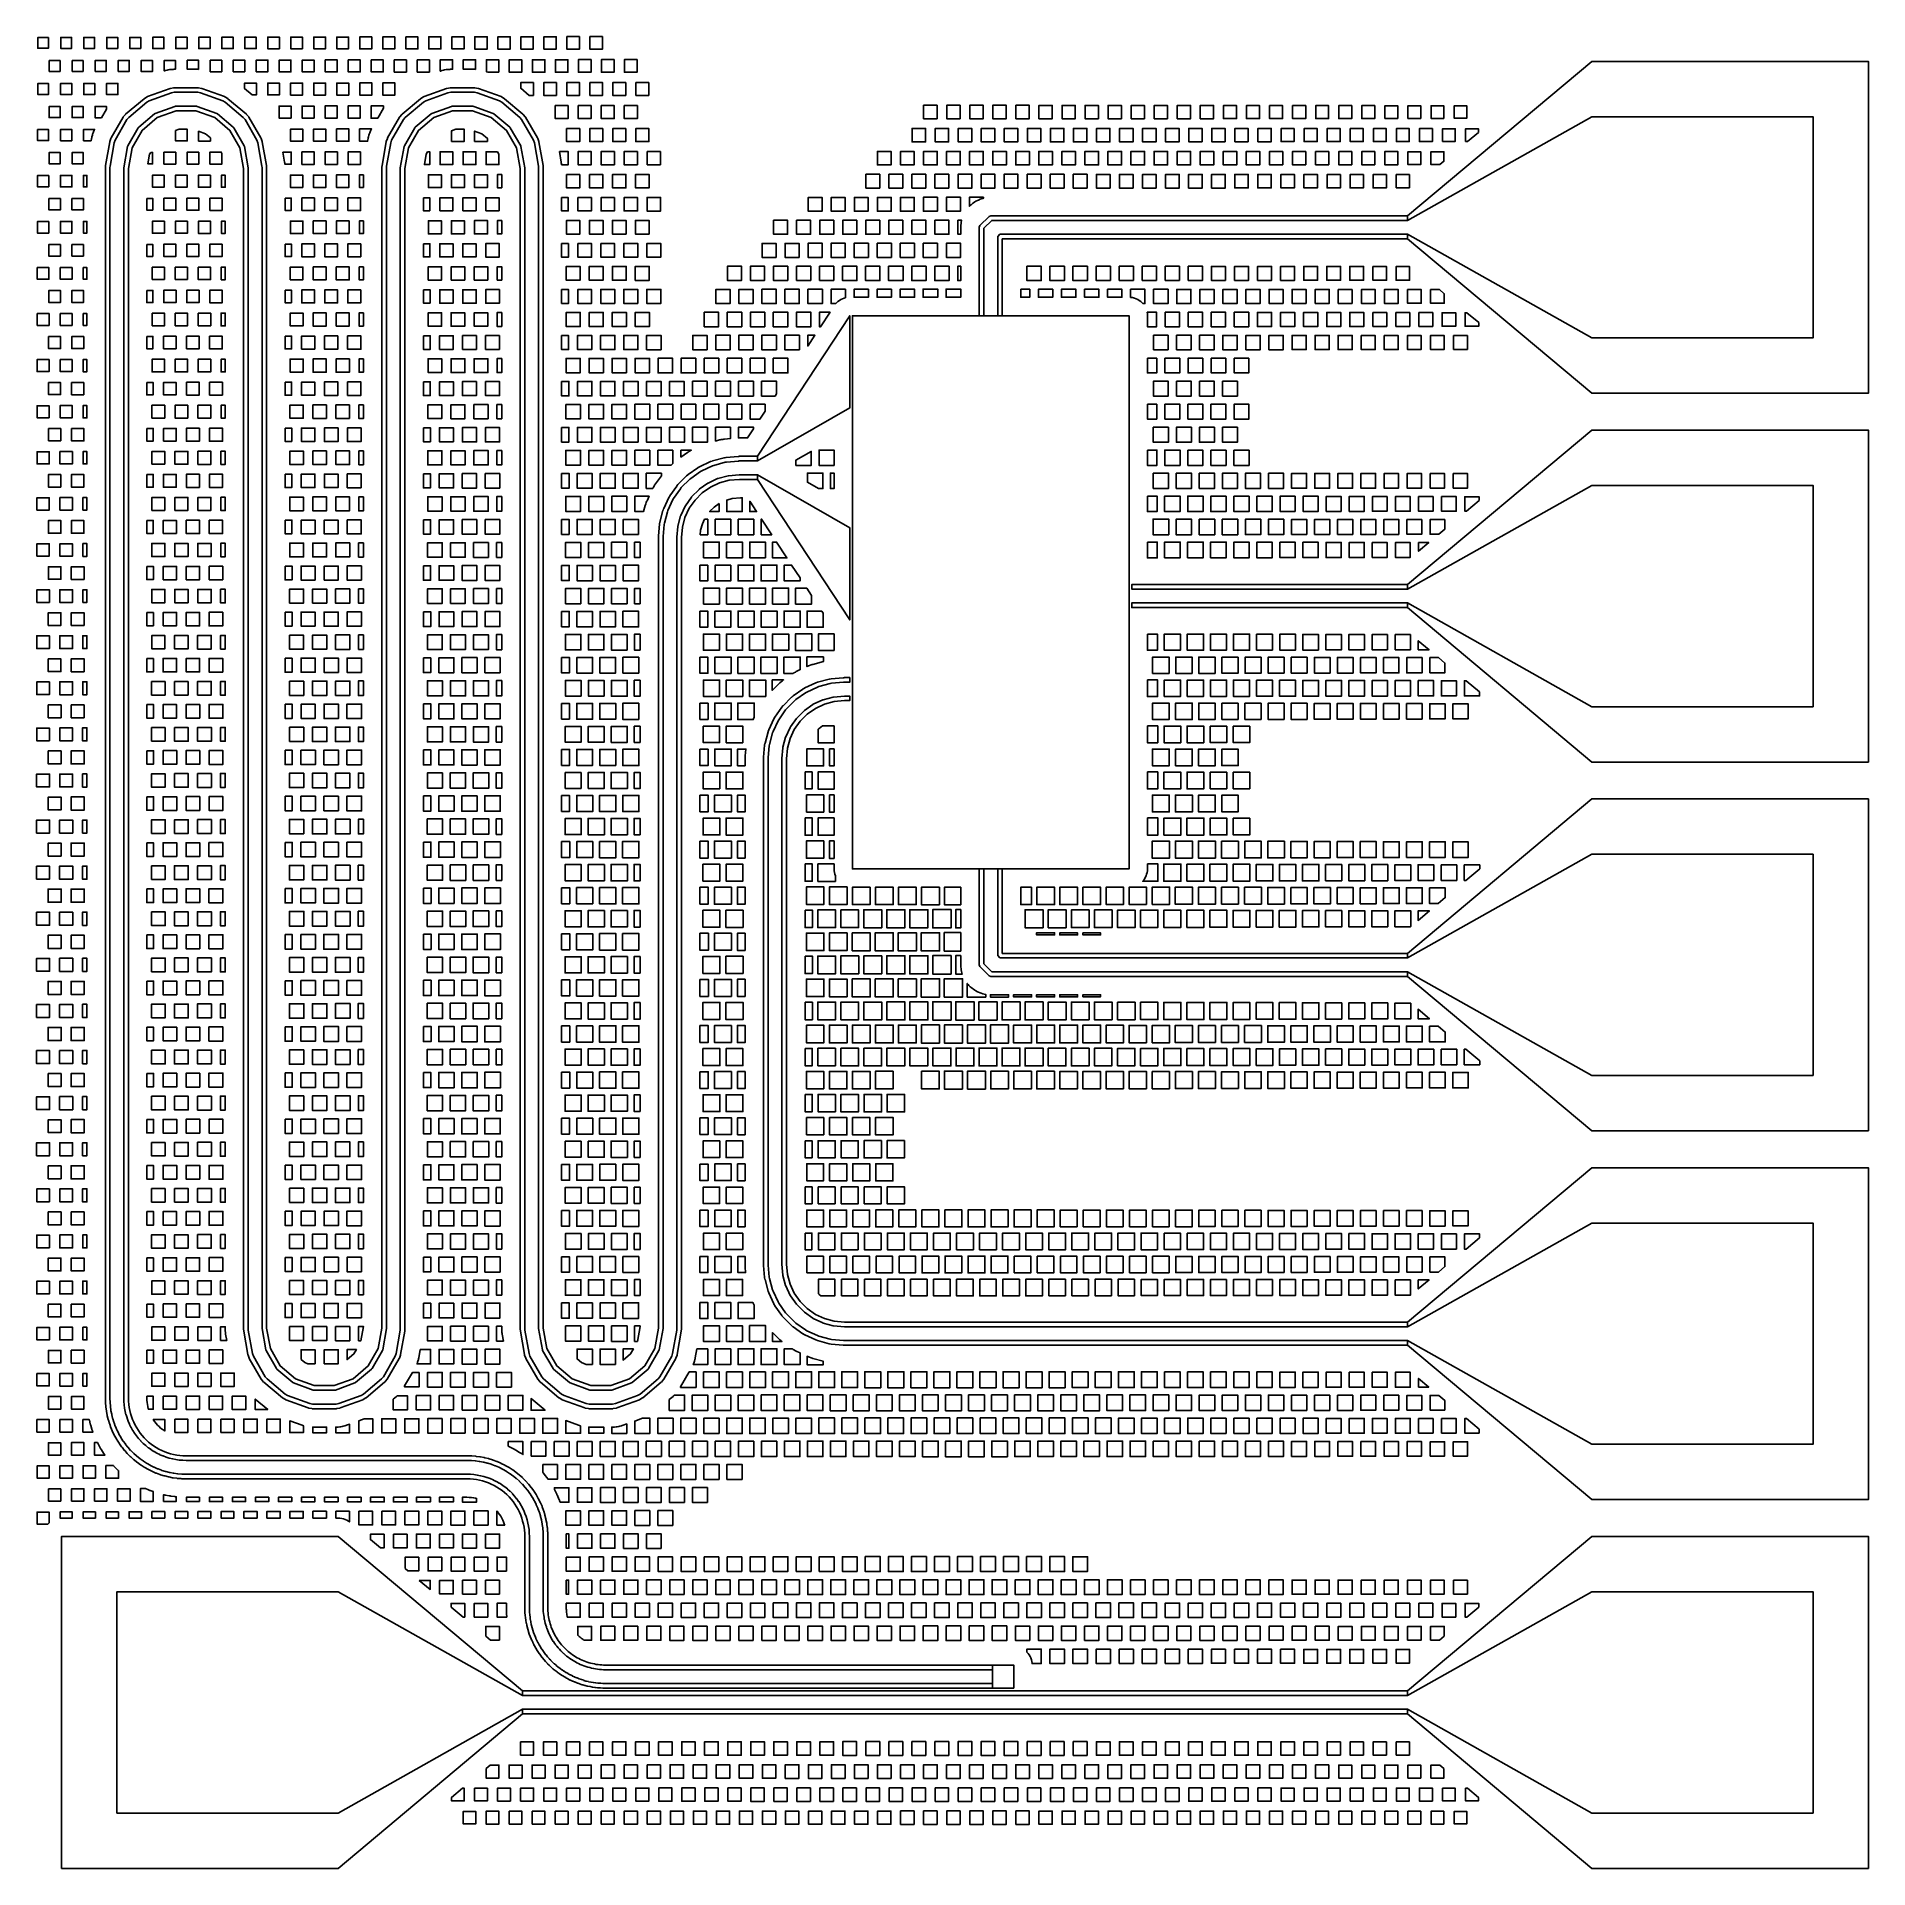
# Model space of a CAD drawing. Header units: metres. Extents: x -7 to 1980, y 20 to 2007.
import ezdxf

# ---------------------------------------------------------------- set-up
doc = ezdxf.new("R2010")
doc.units = ezdxf.units.M

msp = doc.modelspace()

# ---------------------------------------------------------------- linework, layer by layer
for points in [[(-5.8, 1994.2), (-5.8, 2005.8), (5.8, 2005.8), (5.8, 1994.2), (-5.8, 1994.2), (-5.8, 1994.2)], [(19.1, 1994.1), (19.1, 2005.9), (30.9, 2005.9), (30.9, 1994.1), (19.1, 1994.1), (19.1, 1994.1)], [(44.1, 1994.1), (44.1, 2005.9), (55.9, 2005.9), (55.9, 1994.1), (44.1, 1994.1), (44.1, 1994.1)], [(69, 1994), (69, 2006), (81, 2006), (81, 1994), (69, 1994), (69, 1994)], [(94, 1994), (94, 2006), (106, 2006), (106, 1994), (94, 1994), (94, 1994)], [(118.9, 1993.9), (118.9, 2006.1), (131.1, 2006.1), (131.1, 1993.9), (118.9, 1993.9), (118.9, 1993.9)], [(143.9, 1993.9), (143.9, 2006.1), (156.1, 2006.1), (156.1, 1993.9), (143.9, 1993.9), (143.9, 1993.9)], [(168.8, 1993.8), (168.8, 2006.2), (181.2, 2006.2), (181.2, 1993.8), (168.8, 1993.8), (168.8, 1993.8)], [(193.8, 1993.8), (193.8, 2006.2), (206.2, 2006.2), (206.2, 1993.8), (193.8, 1993.8), (193.8, 1993.8)], [(218.8, 1993.8), (218.8, 2006.2), (231.2, 2006.2), (231.2, 1993.8), (218.8, 1993.8), (218.8, 1993.8)], [(243.7, 1993.7), (243.7, 2006.3), (256.3, 2006.3), (256.3, 1993.7), (243.7, 1993.7), (243.7, 1993.7)], [(268.7, 1993.7), (268.7, 2006.3), (281.3, 2006.3), (281.3, 1993.7), (268.7, 1993.7), (268.7, 1993.7)], [(293.6, 1993.6), (293.6, 2006.4), (306.4, 2006.4), (306.4, 1993.6), (293.6, 1993.6), (293.6, 1993.6)], [(318.6, 1993.6), (318.6, 2006.4), (331.4, 2006.4), (331.4, 1993.6), (318.6, 1993.6), (318.6, 1993.6)], [(343.5, 1993.5), (343.5, 2006.5), (356.5, 2006.5), (356.5, 1993.5), (343.5, 1993.5), (343.5, 1993.5)], [(368.5, 1993.5), (368.5, 2006.5), (381.5, 2006.5), (381.5, 1993.5), (368.5, 1993.5), (368.5, 1993.5)], [(393.5, 1993.5), (393.5, 2006.5), (406.5, 2006.5), (406.5, 1993.5), (393.5, 1993.5), (393.5, 1993.5)], [(418.4, 1993.4), (418.4, 2006.6), (431.6, 2006.6), (431.6, 1993.4), (418.4, 1993.4), (418.4, 1993.4)], [(443.4, 1993.4), (443.4, 2006.6), (456.6, 2006.6), (456.6, 1993.4), (443.4, 1993.4), (443.4, 1993.4)], [(468.3, 1993.3), (468.3, 2006.7), (481.7, 2006.7), (481.7, 1993.3), (468.3, 1993.3), (468.3, 1993.3)], [(493.3, 1993.3), (493.3, 2006.7), (506.7, 2006.7), (506.7, 1993.3), (493.3, 1993.3), (493.3, 1993.3)], [(518.3, 1993.3), (518.3, 2006.7), (531.7, 2006.7), (531.7, 1993.3), (518.3, 1993.3), (518.3, 1993.3)], [(543.3, 1993.3), (543.3, 2006.7), (556.7, 2006.7), (556.7, 1993.3), (543.3, 1993.3), (543.3, 1993.3)], [(568.2, 1993.2), (568.2, 2006.8), (581.8, 2006.8), (581.8, 1993.2), (568.2, 1993.2), (568.2, 1993.2)], [(593.2, 1993.2), (593.2, 2006.8), (606.8, 2006.8), (606.8, 1993.2), (593.2, 1993.2), (593.2, 1993.2)], [(6.6, 1969.1), (6.6, 1980.9), (18.4, 1980.9), (18.4, 1969.1), (6.6, 1969.1), (6.6, 1969.1)], [(31.6, 1969.1), (31.6, 1980.9), (43.4, 1980.9), (43.4, 1969.1), (31.6, 1969.1), (31.6, 1969.1)], [(56.5, 1969), (56.5, 1981), (68.5, 1981), (68.5, 1969), (56.5, 1969), (56.5, 1969)], [(81.5, 1969), (81.5, 1981), (93.5, 1981), (93.5, 1969), (81.5, 1969), (81.5, 1969)], [(106.4, 1968.9), (106.4, 1981.1), (118.6, 1981.1), (118.6, 1968.9), (106.4, 1968.9), (106.4, 1968.9)], [(131.4, 1969.6), (131.4, 1981.1), (143.6, 1981.1), (143.6, 1971.4), (142, 1971.4), (141.1, 1971.3), (140, 1971.3), (138.3, 1971.1), (137.2, 1971), (135.5, 1970.7), (134.4, 1970.5), (132.7, 1970), (131.7, 1969.7), (131.4, 1969.6), (131.4, 1969.6)], [(156.3, 1971.4), (156.3, 1981.2), (168.7, 1981.2), (168.7, 1971.3), (168, 1971.4), (156.3, 1971.4), (156.3, 1971.4)], [(181.3, 1968.8), (181.3, 1981.2), (193.7, 1981.2), (193.7, 1968.8), (181.3, 1968.8), (181.3, 1968.8)], [(206.2, 1968.7), (206.2, 1981.3), (218.8, 1981.3), (218.8, 1968.7), (206.2, 1968.7), (206.2, 1968.7)], [(231.2, 1968.7), (231.2, 1981.3), (243.8, 1981.3), (243.8, 1968.7), (231.2, 1968.7), (231.2, 1968.7)], [(256.1, 1968.6), (256.1, 1981.4), (268.9, 1981.4), (268.9, 1968.6), (256.1, 1968.6), (256.1, 1968.6)], [(281.1, 1968.6), (281.1, 1981.4), (293.9, 1981.4), (293.9, 1968.6), (281.1, 1968.6), (281.1, 1968.6)], [(306, 1968.5), (306, 1981.5), (319, 1981.5), (319, 1968.5), (306, 1968.5), (306, 1968.5)], [(331, 1968.5), (331, 1981.5), (344, 1981.5), (344, 1968.5), (331, 1968.5), (331, 1968.5)], [(356, 1968.5), (356, 1981.5), (369, 1981.5), (369, 1968.5), (356, 1968.5), (356, 1968.5)], [(380.9, 1968.4), (380.9, 1981.6), (394.1, 1981.6), (394.1, 1968.4), (380.9, 1968.4), (380.9, 1968.4)], [(405.9, 1968.4), (405.9, 1981.6), (419.1, 1981.6), (419.1, 1968.4), (405.9, 1968.4), (405.9, 1968.4)], [(430.8, 1969.4), (430.8, 1981.7), (444.2, 1981.7), (444.2, 1971.4), (442, 1971.4), (441.1, 1971.3), (440, 1971.3), (438.3, 1971.1), (437.2, 1971), (435.5, 1970.7), (434.4, 1970.5), (432.7, 1970), (431.7, 1969.7), (430.9, 1969.4), (430.8, 1969.4), (430.8, 1969.4)], [(455.8, 1971.4), (455.8, 1981.7), (469.2, 1981.7), (469.2, 1971.3), (468.9, 1971.3), (468, 1971.4), (455.8, 1971.4), (455.8, 1971.4)], [(480.8, 1968.8), (480.8, 1981.7), (494.2, 1981.7), (494.2, 1968.3), (482.3, 1968.3), (480.8, 1968.8), (480.8, 1968.8)], [(505.7, 1968.2), (505.7, 1981.8), (519.3, 1981.8), (519.3, 1968.2), (505.7, 1968.2), (505.7, 1968.2)], [(530.7, 1968.2), (530.7, 1981.8), (544.3, 1981.8), (544.3, 1968.2), (530.7, 1968.2), (530.7, 1968.2)], [(555.7, 1968.2), (555.7, 1981.8), (569.3, 1981.8), (569.3, 1968.2), (555.7, 1968.2), (555.7, 1968.2)], [(580.6, 1968.1), (580.6, 1981.9), (594.4, 1981.9), (594.4, 1968.1), (580.6, 1968.1), (580.6, 1968.1)], [(605.6, 1968.1), (605.6, 1981.9), (619.4, 1981.9), (619.4, 1968.1), (605.6, 1968.1), (605.6, 1968.1)], [(630.6, 1968.1), (630.6, 1981.9), (644.4, 1981.9), (644.4, 1968.1), (630.6, 1968.1), (630.6, 1968.1)], [(1480, 1812.5), (1680, 1980), (1980, 1980), (1980, 1620), (1680, 1620), (1480, 1787.5), (1480, 1792.5), (1680, 1680), (1920, 1680), (1920, 1920), (1680, 1920), (1480, 1807.5), (1480, 1812.5), (1480, 1812.5)], [(-5.9, 1944.1), (-5.9, 1955.9), (5.9, 1955.9), (5.9, 1944.1), (-5.9, 1944.1), (-5.9, 1944.1)], [(19, 1944), (19, 1956), (31, 1956), (31, 1944), (19, 1944), (19, 1944)], [(44, 1944), (44, 1956), (56, 1956), (56, 1944), (44, 1944), (44, 1944)], [(610, 215.5), (610, 215.5), (609.8, 215.5), (609.8, 215.5), (607.4, 215.5), (607.4, 215.5), (607, 215.6), (607, 215.6), (604.6, 215.7), (604.6, 215.7), (604.2, 215.7), (604.2, 215.7), (601.8, 215.9), (601.8, 215.9), (601.4, 215.9), (601.4, 215.9), (599, 216.2), (599, 216.2), (598.7, 216.2), (598.6, 216.2), (596.2, 216.6), (596.2, 216.6), (595.9, 216.6), (595.8, 216.7), (593.5, 217.1), (593.4, 217.1), (593.1, 217.1), (593.1, 217.2), (590.7, 217.7), (590.7, 217.7), (590.4, 217.7), (590.3, 217.7), (588, 218.3), (588, 218.3), (587.7, 218.4), (587.6, 218.4), (585.3, 219.1), (585.3, 219.1), (585, 219.2), (584.9, 219.2), (582.6, 219.9), (582.6, 219.9), (582.3, 220), (582.2, 220), (580, 220.8), (579.9, 220.8), (579.6, 220.9), (579.6, 221), (577.4, 221.8), (577.3, 221.8), (577, 222), (577, 222), (574.8, 222.9), (574.7, 222.9), (574.4, 223.1), (574.4, 223.1), (572.2, 224.1), (572.2, 224.1), (571.9, 224.2), (571.9, 224.3), (569.7, 225.3), (569.7, 225.3), (569.4, 225.5), (569.4, 225.5), (567.2, 226.7), (567.2, 226.7), (566.9, 226.8), (566.9, 226.9), (564.8, 228.1), (564.8, 228.1), (564.5, 228.3), (564.5, 228.3), (562.4, 229.6), (562.4, 229.6), (562.1, 229.8), (562.1, 229.8), (560.1, 231.1), (560.1, 231.1), (559.8, 231.3), (559.8, 231.4), (557.8, 232.8), (557.8, 232.8), (557.5, 233), (557.5, 233), (555.6, 234.5), (555.6, 234.5), (555.3, 234.7), (555.3, 234.7), (553.4, 236.2), (553.4, 236.3), (553.2, 236.5), (553.1, 236.5), (551.3, 238.1), (551.3, 238.1), (551.1, 238.3), (551, 238.4), (549.3, 240), (549.2, 240), (549, 240.3), (549, 240.3), (547.3, 242), (547.3, 242), (547, 242.2), (547, 242.3), (545.4, 244), (545.3, 244.1), (545.1, 244.3), (545.1, 244.3), (543.5, 246.1), (543.5, 246.2), (543.3, 246.4), (543.2, 246.4), (541.7, 248.3), (541.7, 248.3), (541.5, 248.6), (541.5, 248.6), (540, 250.5), (540, 250.5), (539.8, 250.8), (539.8, 250.8), (538.4, 252.8), (538.3, 252.8), (538.1, 253.1), (538.1, 253.1), (536.8, 255.1), (536.8, 255.1), (536.6, 255.4), (536.6, 255.4), (535.3, 257.5), (535.3, 257.5), (535.1, 257.8), (535.1, 257.8), (533.9, 259.9), (533.8, 259.9), (533.7, 260.2), (533.7, 260.2), (532.5, 262.4), (532.5, 262.4), (532.3, 262.7), (532.3, 262.7), (531.3, 264.9), (531.2, 264.9), (531.1, 265.2), (531.1, 265.2), (530.1, 267.4), (530.1, 267.4), (529.9, 267.7), (529.9, 267.8), (529, 270), (529, 270), (528.8, 270.3), (528.8, 270.4), (528, 272.6), (527.9, 272.6), (527.8, 272.9), (527.8, 273), (527, 275.2), (527, 275.3), (526.9, 275.6), (526.9, 275.6), (526.2, 277.9), (526.2, 278), (526.1, 278.3), (526.1, 278.3), (525.4, 280.6), (525.4, 280.7), (525.3, 281), (525.3, 281), (524.7, 283.3), (524.7, 283.4), (524.7, 283.7), (524.7, 283.7), (524.2, 286.1), (524.1, 286.1), (524.1, 286.4), (524.1, 286.5), (523.7, 288.8), (523.6, 288.9), (523.6, 289.2), (523.6, 289.2), (523.2, 291.6), (523.2, 291.7), (523.2, 292), (523.2, 292), (522.9, 294.4), (522.9, 294.4), (522.9, 294.8), (522.9, 294.8), (522.7, 297.2), (522.7, 297.2), (522.7, 297.6), (522.7, 297.6), (522.6, 300), (522.6, 300), (522.5, 300.4), (522.5, 300.4), (522.5, 302.8), (522.5, 302.8), (522.5, 303), (522.5, 303), (522.5, 379.8), (522.4, 383.4), (522.1, 386.8), (521.7, 390.1), (521, 393.4), (520.2, 396.7), (519.2, 400), (518.1, 403.1), (516.7, 406.2), (515.2, 409.3), (513.5, 412.2), (511.7, 415.1), (509.8, 417.8), (507.6, 420.5), (505.4, 423), (503, 425.4), (500.5, 427.6), (497.8, 429.8), (495.1, 431.7), (492.2, 433.5), (489.3, 435.2), (486.2, 436.7), (483.1, 438.1), (480, 439.2), (476.7, 440.2), (473.4, 441), (470.1, 441.7), (466.8, 442.1), (463.4, 442.4), (459.8, 442.5), (155, 442.5), (155, 442.5), (154.7, 442.5), (154.7, 442.5), (150.6, 442.6), (150.5, 442.6), (150, 442.6), (149.9, 442.7), (145.9, 443), (145.8, 443), (145.3, 443), (145.2, 443.1), (141.2, 443.6), (141.1, 443.6), (140.6, 443.7), (140.5, 443.7), (136.5, 444.5), (136.5, 444.5), (135.9, 444.6), (135.9, 444.6), (131.9, 445.6), (131.9, 445.6), (131.3, 445.8), (131.3, 445.8), (127.4, 447), (127.3, 447), (126.8, 447.2), (126.7, 447.2), (122.9, 448.6), (122.9, 448.6), (122.4, 448.8), (122.3, 448.8), (118.6, 450.4), (118.5, 450.5), (118, 450.7), (118, 450.7), (114.3, 452.5), (114.3, 452.6), (113.8, 452.8), (113.7, 452.9), (110.2, 454.9), (110.1, 454.9), (109.7, 455.2), (109.6, 455.2), (106.2, 457.4), (106.1, 457.4), (105.7, 457.7), (105.6, 457.8), (102.3, 460.1), (102.3, 460.2), (101.8, 460.5), (101.8, 460.6), (98.6, 463.1), (98.6, 463.1), (98.1, 463.5), (98.1, 463.5), (95.1, 466.2), (95, 466.3), (94.6, 466.7), (94.6, 466.7), (91.7, 469.6), (91.7, 469.6), (91.3, 470), (91.2, 470.1), (88.5, 473.1), (88.5, 473.1), (88.1, 473.6), (88.1, 473.6), (85.6, 476.8), (85.5, 476.8), (85.2, 477.3), (85.1, 477.3), (82.8, 480.6), (82.7, 480.7), (82.4, 481.1), (82.4, 481.2), (80.2, 484.6), (80.2, 484.7), (79.9, 485.1), (79.9, 485.2), (77.9, 488.7), (77.8, 488.8), (77.6, 489.3), (77.5, 489.3), (75.7, 493), (75.7, 493), (75.5, 493.5), (75.4, 493.6), (73.8, 497.3), (73.8, 497.4), (73.6, 497.9), (73.6, 497.9), (72.2, 501.7), (72.2, 501.8), (72, 502.3), (72, 502.4), (70.8, 506.3), (70.8, 506.3), (70.6, 506.9), (70.6, 506.9), (69.6, 510.9), (69.6, 510.9), (69.5, 511.5), (69.5, 511.5), (68.7, 515.5), (68.7, 515.6), (68.6, 516.1), (68.6, 516.2), (68.1, 520.2), (68, 520.3), (68, 520.8), (68, 520.9), (67.7, 524.9), (67.6, 525), (67.6, 525.5), (67.6, 525.6), (67.5, 529.7), (67.5, 529.7), (67.5, 530), (67.5, 530), (67.5, 1865), (67.5, 1865.2), (67.7, 1867), (67.7, 1867.2), (72.2, 1892.8), (72.3, 1893.2), (73.5, 1896.5), (73.7, 1896.9), (86.7, 1919.5), (87, 1919.8), (89.2, 1922.5), (89.5, 1922.8), (109.5, 1939.5), (109.8, 1939.8), (112.8, 1941.5), (113.2, 1941.7), (137.7, 1950.6), (138.1, 1950.7), (141.5, 1951.3), (142, 1951.4), (168, 1951.4), (168.5, 1951.3), (171.9, 1950.7), (172.3, 1950.6), (196.8, 1941.7), (197.2, 1941.5), (200.2, 1939.8), (200.5, 1939.5), (220.5, 1922.8), (220.8, 1922.5), (223, 1919.8), (223.3, 1919.5), (236.3, 1896.9), (236.5, 1896.5), (237.7, 1893.2), (237.8, 1892.8), (242.3, 1867.2), (242.3, 1867), (242.5, 1865.2), (242.5, 1865), (242.5, 606.1), (246.5, 583.7), (257.3, 564.9), (273.8, 551), (294.2, 543.6), (315.8, 543.6), (336.2, 551), (352.7, 564.9), (363.5, 583.7), (367.5, 606.1), (367.5, 1865), (367.5, 1865.2), (367.7, 1867), (367.7, 1867.2), (372.2, 1892.8), (372.3, 1893.2), (373.5, 1896.5), (373.7, 1896.9), (386.7, 1919.5), (387, 1919.8), (389.2, 1922.5), (389.5, 1922.8), (409.5, 1939.5), (409.8, 1939.8), (412.8, 1941.5), (413.2, 1941.7), (437.7, 1950.6), (438.1, 1950.7), (441.5, 1951.3), (442, 1951.4), (468, 1951.4), (468.5, 1951.3), (471.9, 1950.7), (472.3, 1950.6), (496.8, 1941.7), (497.2, 1941.5), (500.2, 1939.8), (500.5, 1939.5), (520.5, 1922.8), (520.8, 1922.5), (523, 1919.8), (523.3, 1919.5), (536.3, 1896.9), (536.5, 1896.5), (537.7, 1893.2), (537.8, 1892.8), (542.3, 1867.2), (542.3, 1867), (542.5, 1865.2), (542.5, 1865), (542.5, 606.1), (546.5, 583.7), (557.3, 564.9), (573.8, 551), (594.2, 543.6), (615.8, 543.6), (636.2, 551), (652.7, 564.9), (663.5, 583.7), (667.5, 606.1), (667.5, 1464.1), (667.5, 1464.2), (667.5, 1465), (667.5, 1465.1), (668.7, 1478.2), (668.7, 1478.4), (669, 1480.1), (669.1, 1480.3), (672.4, 1492.9), (672.5, 1493.1), (673.1, 1494.8), (673.2, 1495), (678.7, 1506.8), (678.8, 1507), (679.7, 1508.5), (679.8, 1508.7), (687.3, 1519.4), (687.4, 1519.6), (688.6, 1520.9), (688.7, 1521.1), (698, 1530.3), (698.1, 1530.5), (699.4, 1531.6), (699.6, 1531.7), (710.3, 1539.2), (710.5, 1539.4), (712, 1540.2), (712.2, 1540.3), (724.1, 1545.9), (724.3, 1545.9), (725.9, 1546.5), (726.1, 1546.6), (738.7, 1550), (739, 1550), (740.7, 1550.3), (740.9, 1550.4), (753.9, 1551.5), (754, 1551.5), (754.9, 1551.5), (755, 1551.6), (775, 1551.6), (775, 1546.6), (755.1, 1546.6), (754.3, 1546.5), (741.4, 1545.4), (739.9, 1545.1), (727.5, 1541.8), (726.1, 1541.3), (714.4, 1535.8), (713.1, 1535.1), (702.6, 1527.7), (701.4, 1526.7), (692.3, 1517.6), (691.3, 1516.5), (684, 1505.9), (683.2, 1504.6), (677.8, 1493), (677.3, 1491.5), (673.9, 1479.1), (673.7, 1477.6), (672.5, 1464.8), (672.5, 1464), (672.5, 605.9), (672.5, 605.4), (668.4, 582.4), (668.1, 581.6), (656.8, 562.1), (656.3, 561.4), (639, 546.9), (638.3, 546.5), (617.1, 538.8), (616.3, 538.6), (593.7, 538.6), (592.9, 538.8), (571.7, 546.5), (571, 546.9), (553.7, 561.4), (553.2, 562.1), (541.9, 581.6), (541.6, 582.4), (537.5, 605.4), (537.5, 605.9), (537.5, 1864.9), (537.4, 1866.4), (532.9, 1891.7), (531.9, 1894.6), (519.1, 1916.8), (517.1, 1919.1), (497.5, 1935.6), (494.9, 1937.1), (470.8, 1945.8), (467.8, 1946.4), (442.2, 1946.4), (439.2, 1945.8), (415.1, 1937.1), (412.5, 1935.6), (392.9, 1919.1), (390.9, 1916.8), (378.1, 1894.6), (377.1, 1891.7), (372.6, 1866.4), (372.5, 1864.9), (372.5, 605.9), (372.5, 605.4), (368.4, 582.4), (368.1, 581.6), (356.8, 562.1), (356.3, 561.4), (339, 546.9), (338.3, 546.5), (317.1, 538.8), (316.3, 538.6), (293.7, 538.6), (292.9, 538.8), (271.7, 546.5), (271, 546.9), (253.7, 561.4), (253.2, 562.1), (241.9, 581.6), (241.6, 582.4), (237.5, 605.4), (237.5, 605.9), (237.5, 1864.9), (237.4, 1866.4), (232.9, 1891.7), (231.9, 1894.6), (219.1, 1916.8), (217.1, 1919.1), (197.5, 1935.6), (194.9, 1937.1), (170.8, 1945.8), (167.8, 1946.4), (142.2, 1946.4), (139.2, 1945.8), (115.1, 1937.1), (112.5, 1935.6), (92.9, 1919.1), (90.9, 1916.8), (78.1, 1894.6), (77.1, 1891.7), (72.6, 1866.4), (72.5, 1864.9), (72.5, 530), (72.5, 529.8), (72.6, 525.8), (72.6, 525.3), (73, 521.3), (73, 520.8), (73.6, 516.9), (73.6, 516.4), (74.4, 512.5), (74.5, 512), (75.4, 508.2), (75.6, 507.7), (76.7, 503.9), (76.9, 503.4), (78.3, 499.7), (78.5, 499.2), (80, 495.6), (80.2, 495.1), (82, 491.6), (82.2, 491.1), (84.2, 487.7), (84.4, 487.3), (86.6, 483.9), (86.9, 483.5), (89.2, 480.3), (89.5, 479.9), (92, 476.8), (92.3, 476.4), (94.9, 473.4), (95.3, 473.1), (98.1, 470.3), (98.4, 469.9), (101.4, 467.3), (101.8, 467), (104.9, 464.5), (105.3, 464.2), (108.5, 461.9), (108.9, 461.6), (112.3, 459.4), (112.7, 459.2), (116.1, 457.2), (116.6, 457), (120.1, 455.2), (120.6, 455), (124.2, 453.5), (124.7, 453.3), (128.4, 451.9), (128.9, 451.7), (132.7, 450.6), (133.2, 450.4), (137, 449.5), (137.5, 449.4), (141.4, 448.6), (141.9, 448.6), (145.8, 448), (146.3, 448), (150.3, 447.6), (150.8, 447.6), (154.8, 447.5), (155, 447.5), (459.9, 447.5), (459.9, 447.5), (463.6, 447.4), (463.7, 447.4), (467.2, 447.1), (467.4, 447.1), (470.9, 446.6), (471, 446.6), (474.4, 445.9), (474.6, 445.9), (478, 445.1), (478.1, 445), (481.5, 444), (481.6, 443.9), (484.9, 442.7), (485, 442.7), (488.3, 441.3), (488.4, 441.2), (491.6, 439.7), (491.7, 439.6), (494.7, 437.9), (494.9, 437.8), (497.8, 435.9), (497.9, 435.8), (500.8, 433.8), (500.9, 433.7), (503.6, 431.5), (503.7, 431.4), (506.4, 429), (506.5, 429), (509, 426.5), (509, 426.4), (511.4, 423.7), (511.5, 423.6), (513.7, 420.9), (513.8, 420.8), (515.8, 417.9), (515.9, 417.8), (517.8, 414.9), (517.9, 414.7), (519.6, 411.7), (519.7, 411.6), (521.2, 408.4), (521.3, 408.3), (522.7, 405), (522.7, 404.9), (523.9, 401.6), (524, 401.5), (525, 398.1), (525.1, 398), (525.9, 394.6), (525.9, 394.4), (526.6, 391), (526.6, 390.9), (527.1, 387.4), (527.1, 387.2), (527.4, 383.7), (527.4, 383.6), (527.5, 379.9), (527.5, 379.9), (527.5, 303), (527.5, 302.9), (527.5, 300.5), (527.5, 300.2), (527.7, 297.9), (527.7, 297.6), (527.9, 295.2), (527.9, 294.9), (528.2, 292.6), (528.2, 292.3), (528.5, 290), (528.6, 289.7), (529, 287.4), (529, 287.1), (529.5, 284.8), (529.6, 284.5), (530.2, 282.2), (530.2, 281.9), (530.9, 279.7), (531, 279.4), (531.7, 277.1), (531.7, 276.9), (532.5, 274.6), (532.6, 274.4), (533.5, 272.2), (533.6, 271.9), (534.5, 269.7), (534.6, 269.5), (535.6, 267.3), (535.7, 267.1), (536.8, 265), (536.9, 264.7), (538, 262.6), (538.2, 262.4), (539.4, 260.4), (539.5, 260.1), (540.8, 258.1), (540.9, 257.9), (542.3, 255.9), (542.4, 255.7), (543.8, 253.8), (544, 253.5), (545.4, 251.7), (545.6, 251.5), (547.1, 249.6), (547.3, 249.4), (548.8, 247.6), (549, 247.4), (550.6, 245.7), (550.8, 245.5), (552.5, 243.8), (552.7, 243.6), (554.4, 242), (554.6, 241.8), (556.4, 240.3), (556.6, 240.1), (558.5, 238.6), (558.7, 238.4), (560.5, 237), (560.8, 236.8), (562.7, 235.4), (562.9, 235.3), (564.9, 233.9), (565.1, 233.8), (567.1, 232.5), (567.4, 232.4), (569.4, 231.2), (569.6, 231), (571.7, 229.9), (572, 229.8), (574.1, 228.7), (574.3, 228.6), (576.5, 227.6), (576.7, 227.5), (578.9, 226.6), (579.2, 226.5), (581.4, 225.6), (581.6, 225.5), (583.9, 224.7), (584.1, 224.7), (586.4, 224), (586.7, 223.9), (588.9, 223.2), (589.2, 223.2), (591.5, 222.6), (591.8, 222.5), (594.1, 222), (594.4, 222), (596.7, 221.6), (597, 221.5), (599.3, 221.2), (599.6, 221.2), (601.9, 220.9), (602.2, 220.9), (604.6, 220.7), (604.9, 220.7), (607.2, 220.5), (607.5, 220.5), (609.9, 220.5), (610, 220.5), (1030, 220.5), (1030, 215.5), (610, 215.5), (610, 215.5)], [(68.9, 1943.9), (68.9, 1956.1), (81.1, 1956.1), (81.1, 1943.9), (68.9, 1943.9), (68.9, 1943.9)], [(218.6, 1950.4), (218.6, 1956.4), (231.4, 1956.4), (231.4, 1943.6), (226.8, 1943.6), (218.6, 1950.4), (218.6, 1950.4)], [(243.6, 1943.6), (243.6, 1956.4), (256.4, 1956.4), (256.4, 1943.6), (243.6, 1943.6), (243.6, 1943.6)], [(268.5, 1943.5), (268.5, 1956.5), (281.5, 1956.5), (281.5, 1943.5), (268.5, 1943.5), (268.5, 1943.5)], [(293.5, 1943.5), (293.5, 1956.5), (306.5, 1956.5), (306.5, 1943.5), (293.5, 1943.5), (293.5, 1943.5)], [(318.5, 1943.5), (318.5, 1956.5), (331.5, 1956.5), (331.5, 1943.5), (318.5, 1943.5), (318.5, 1943.5)], [(343.4, 1943.4), (343.4, 1956.6), (356.6, 1956.6), (356.6, 1943.4), (343.4, 1943.4), (343.4, 1943.4)], [(368.4, 1943.4), (368.4, 1956.6), (381.6, 1956.6), (381.6, 1943.4), (368.4, 1943.4), (368.4, 1943.4)], [(518.1, 1950.9), (518.1, 1956.9), (531.9, 1956.9), (531.9, 1943.1), (527.3, 1943.1), (518.1, 1950.9), (518.1, 1950.9)], [(543.1, 1943.1), (543.1, 1956.9), (556.9, 1956.9), (556.9, 1943.1), (543.1, 1943.1), (543.1, 1943.1)], [(568.1, 1943.1), (568.1, 1956.9), (581.9, 1956.9), (581.9, 1943.1), (568.1, 1943.1), (568.1, 1943.1)], [(593.1, 1943.1), (593.1, 1956.9), (606.9, 1956.9), (606.9, 1943.1), (593.1, 1943.1), (593.1, 1943.1)], [(618, 1943), (618, 1957), (632, 1957), (632, 1943), (618, 1943), (618, 1943)], [(643, 1943), (643, 1957), (657, 1957), (657, 1943), (643, 1943), (643, 1943)], [(6.5, 1919), (6.5, 1931), (18.5, 1931), (18.5, 1919), (6.5, 1919), (6.5, 1919)], [(31.5, 1919), (31.5, 1931), (43.5, 1931), (43.5, 1919), (31.5, 1919), (31.5, 1919)], [(56.4, 1918.9), (56.4, 1931.1), (68.6, 1931.1), (68.6, 1928.1), (63.3, 1918.9), (56.4, 1918.9), (56.4, 1918.9)], [(755.5, 1526.6), (744.2, 1525.6), (733.6, 1522.7), (723.8, 1518.1), (714.9, 1511.9), (707.2, 1504.2), (700.9, 1495.3), (696.3, 1485.4), (693.5, 1474.9), (692.5, 1463.5), (692.5, 605), (692.5, 604.8), (692.3, 603), (692.3, 602.8), (687.8, 577.2), (687.7, 576.8), (686.5, 573.5), (686.3, 573.1), (673.3, 550.5), (673, 550.2), (670.8, 547.5), (670.5, 547.2), (650.5, 530.5), (650.2, 530.2), (647.2, 528.5), (646.8, 528.3), (622.3, 519.4), (621.9, 519.3), (618.5, 518.7), (618, 518.6), (592, 518.6), (591.5, 518.7), (588.1, 519.3), (587.7, 519.4), (563.2, 528.3), (562.8, 528.5), (559.8, 530.2), (559.5, 530.5), (539.5, 547.2), (539.2, 547.5), (537, 550.2), (536.7, 550.5), (523.7, 573.1), (523.5, 573.5), (522.3, 576.8), (522.2, 577.2), (517.7, 602.8), (517.7, 603), (517.5, 604.8), (517.5, 605), (517.5, 1863.9), (513.5, 1886.3), (502.7, 1905.1), (486.2, 1919), (465.8, 1926.4), (444.2, 1926.4), (423.8, 1919), (407.3, 1905.1), (396.5, 1886.3), (392.5, 1863.9), (392.5, 605), (392.5, 604.8), (392.3, 603), (392.3, 602.8), (387.8, 577.2), (387.7, 576.8), (386.5, 573.5), (386.3, 573.1), (373.3, 550.5), (373, 550.2), (370.8, 547.5), (370.5, 547.2), (350.5, 530.5), (350.2, 530.2), (347.2, 528.5), (346.8, 528.3), (322.3, 519.4), (321.9, 519.3), (318.5, 518.7), (318, 518.6), (292, 518.6), (291.5, 518.7), (288.1, 519.3), (287.7, 519.4), (263.2, 528.3), (262.8, 528.5), (259.8, 530.2), (259.5, 530.5), (239.5, 547.2), (239.2, 547.5), (237, 550.2), (236.7, 550.5), (223.7, 573.1), (223.5, 573.5), (222.3, 576.8), (222.2, 577.2), (217.7, 602.8), (217.7, 603), (217.5, 604.8), (217.5, 605), (217.5, 1863.9), (213.5, 1886.3), (202.7, 1905.1), (186.2, 1919), (165.8, 1926.4), (144.2, 1926.4), (123.8, 1919), (107.3, 1905.1), (96.5, 1886.3), (92.5, 1863.9), (92.5, 530.2), (92.6, 526.6), (92.9, 523.2), (93.3, 519.9), (94, 516.6), (94.8, 513.3), (95.8, 510), (96.9, 506.9), (98.3, 503.8), (99.8, 500.7), (101.5, 497.8), (103.3, 494.9), (105.2, 492.2), (107.4, 489.5), (109.6, 487), (112, 484.6), (114.5, 482.4), (117.2, 480.2), (119.9, 478.3), (122.8, 476.5), (125.7, 474.8), (128.8, 473.3), (131.9, 471.9), (135, 470.8), (138.3, 469.8), (141.6, 469), (144.9, 468.3), (148.2, 467.9), (151.6, 467.6), (155.2, 467.5), (460, 467.5), (460, 467.5), (460.3, 467.5), (460.3, 467.5), (464.4, 467.4), (464.5, 467.4), (465, 467.4), (465.1, 467.3), (469.1, 467), (469.2, 467), (469.7, 467), (469.8, 466.9), (473.8, 466.4), (473.9, 466.4), (474.4, 466.3), (474.5, 466.3), (478.5, 465.5), (478.5, 465.5), (479.1, 465.4), (479.1, 465.4), (483.1, 464.4), (483.1, 464.4), (483.7, 464.2), (483.7, 464.2), (487.6, 463), (487.7, 463), (488.2, 462.8), (488.3, 462.8), (492.1, 461.4), (492.1, 461.4), (492.6, 461.2), (492.7, 461.2), (496.4, 459.6), (496.5, 459.5), (497, 459.3), (497, 459.3), (500.7, 457.5), (500.7, 457.4), (501.2, 457.2), (501.3, 457.1), (504.8, 455.1), (504.9, 455.1), (505.3, 454.8), (505.4, 454.8), (508.8, 452.6), (508.9, 452.6), (509.3, 452.3), (509.4, 452.2), (512.7, 449.9), (512.7, 449.8), (513.2, 449.5), (513.2, 449.4), (516.4, 446.9), (516.4, 446.9), (516.9, 446.5), (516.9, 446.5), (519.9, 443.8), (520, 443.7), (520.4, 443.3), (520.4, 443.3), (523.3, 440.4), (523.3, 440.4), (523.7, 440), (523.8, 439.9), (526.5, 436.9), (526.5, 436.9), (526.9, 436.4), (526.9, 436.4), (529.4, 433.2), (529.5, 433.2), (529.8, 432.7), (529.9, 432.7), (532.2, 429.4), (532.3, 429.3), (532.6, 428.9), (532.6, 428.8), (534.8, 425.4), (534.8, 425.3), (535.1, 424.9), (535.1, 424.8), (537.1, 421.3), (537.2, 421.2), (537.4, 420.7), (537.5, 420.7), (539.3, 417), (539.3, 417), (539.5, 416.5), (539.6, 416.4), (541.2, 412.7), (541.2, 412.6), (541.4, 412.1), (541.4, 412.1), (542.8, 408.3), (542.8, 408.2), (543, 407.7), (543, 407.6), (544.2, 403.7), (544.2, 403.7), (544.4, 403.1), (544.4, 403.1), (545.4, 399.1), (545.4, 399.1), (545.5, 398.5), (545.5, 398.5), (546.3, 394.5), (546.3, 394.4), (546.4, 393.9), (546.4, 393.8), (546.9, 389.8), (547, 389.7), (547, 389.2), (547, 389.1), (547.3, 385.1), (547.4, 385), (547.4, 384.5), (547.4, 384.4), (547.5, 380.3), (547.5, 380.3), (547.5, 380), (547.5, 380), (547.5, 303.1), (547.5, 301), (547.6, 299), (547.8, 297), (548, 295), (548.3, 293), (548.7, 291.1), (549.1, 289.1), (549.5, 287.1), (550.1, 285.2), (550.7, 283.3), (551.3, 281.4), (552.1, 279.5), (552.9, 277.7), (553.7, 275.9), (554.6, 274.1), (555.5, 272.3), (556.6, 270.6), (557.6, 268.9), (558.7, 267.2), (559.9, 265.6), (561.1, 264), (562.4, 262.5), (563.7, 261), (565.1, 259.5), (566.5, 258.1), (568, 256.7), (569.5, 255.4), (571, 254.1), (572.6, 252.9), (574.2, 251.7), (575.9, 250.6), (577.6, 249.6), (579.3, 248.5), (581.1, 247.6), (582.9, 246.7), (584.7, 245.9), (586.5, 245.1), (588.4, 244.3), (590.3, 243.7), (592.2, 243.1), (594.1, 242.5), (596.1, 242.1), (598.1, 241.7), (600, 241.3), (602, 241), (604, 240.8), (606, 240.6), (608, 240.5), (610.1, 240.5), (1030, 240.5), (1030, 235.5), (610.1, 235.5), (610, 235.5), (607.9, 235.5), (607.8, 235.5), (605.7, 235.6), (605.6, 235.6), (603.6, 235.8), (603.5, 235.8), (601.4, 236.1), (601.3, 236.1), (599.3, 236.4), (599.2, 236.4), (597.1, 236.7), (597.1, 236.8), (595, 237.2), (594.9, 237.2), (592.9, 237.7), (592.8, 237.7), (590.8, 238.3), (590.8, 238.3), (588.8, 238.9), (588.7, 239), (586.7, 239.6), (586.7, 239.7), (584.7, 240.4), (584.6, 240.4), (582.7, 241.3), (582.6, 241.3), (580.7, 242.2), (580.7, 242.2), (578.8, 243.1), (578.7, 243.2), (576.9, 244.2), (576.8, 244.2), (575, 245.3), (575, 245.3), (573.2, 246.4), (573.1, 246.5), (571.4, 247.6), (571.4, 247.7), (569.7, 248.9), (569.6, 248.9), (567.9, 250.2), (567.9, 250.3), (566.3, 251.6), (566.2, 251.6), (564.7, 253), (564.6, 253.1), (563.1, 254.5), (563, 254.5), (561.5, 256), (561.5, 256.1), (560.1, 257.6), (560, 257.7), (558.6, 259.2), (558.6, 259.3), (557.3, 260.9), (557.2, 260.9), (555.9, 262.6), (555.9, 262.7), (554.7, 264.4), (554.6, 264.4), (553.5, 266.1), (553.4, 266.2), (552.3, 268), (552.3, 268), (551.2, 269.8), (551.2, 269.9), (550.2, 271.7), (550.1, 271.8), (549.2, 273.7), (549.2, 273.7), (548.3, 275.6), (548.3, 275.7), (547.4, 277.6), (547.4, 277.7), (546.7, 279.7), (546.6, 279.7), (546, 281.7), (545.9, 281.8), (545.3, 283.8), (545.3, 283.8), (544.7, 285.8), (544.7, 285.9), (544.2, 287.9), (544.2, 288), (543.8, 290.1), (543.7, 290.1), (543.4, 292.2), (543.4, 292.3), (543.1, 294.3), (543.1, 294.4), (542.8, 296.5), (542.8, 296.6), (542.6, 298.6), (542.6, 298.7), (542.5, 300.8), (542.5, 300.9), (542.5, 303), (542.5, 303.1), (542.5, 380), (542.5, 380.2), (542.4, 384.2), (542.4, 384.7), (542, 388.7), (542, 389.2), (541.4, 393.1), (541.4, 393.6), (540.6, 397.5), (540.5, 398), (539.6, 401.8), (539.4, 402.3), (538.3, 406.1), (538.1, 406.6), (536.7, 410.3), (536.5, 410.8), (535, 414.4), (534.8, 414.9), (533, 418.4), (532.8, 418.9), (530.8, 422.3), (530.6, 422.7), (528.4, 426.1), (528.1, 426.5), (525.8, 429.7), (525.5, 430.1), (523, 433.2), (522.7, 433.6), (520.1, 436.6), (519.7, 436.9), (516.9, 439.7), (516.6, 440.1), (513.6, 442.7), (513.2, 443), (510.1, 445.5), (509.7, 445.8), (506.5, 448.1), (506.1, 448.4), (502.7, 450.6), (502.3, 450.8), (498.9, 452.8), (498.4, 453), (494.9, 454.8), (494.4, 455), (490.8, 456.5), (490.3, 456.7), (486.6, 458.1), (486.1, 458.3), (482.3, 459.4), (481.8, 459.6), (478, 460.5), (477.5, 460.6), (473.6, 461.4), (473.1, 461.4), (469.2, 462), (468.7, 462), (464.7, 462.4), (464.2, 462.4), (460.2, 462.5), (460, 462.5), (155.1, 462.5), (155.1, 462.5), (151.4, 462.6), (151.3, 462.6), (147.8, 462.9), (147.6, 462.9), (144.1, 463.4), (144, 463.4), (140.6, 464.1), (140.4, 464.1), (137, 464.9), (136.9, 465), (133.5, 466), (133.4, 466.1), (130.1, 467.3), (130, 467.3), (126.7, 468.7), (126.6, 468.8), (123.4, 470.3), (123.3, 470.4), (120.3, 472.1), (120.1, 472.2), (117.2, 474.1), (117.1, 474.2), (114.2, 476.2), (114.1, 476.3), (111.4, 478.5), (111.3, 478.6), (108.6, 481), (108.5, 481), (106, 483.5), (106, 483.6), (103.6, 486.3), (103.5, 486.4), (101.3, 489.1), (101.2, 489.2), (99.2, 492.1), (99.1, 492.2), (97.2, 495.1), (97.1, 495.3), (95.4, 498.3), (95.3, 498.4), (93.8, 501.6), (93.7, 501.7), (92.3, 505), (92.3, 505.1), (91.1, 508.4), (91, 508.5), (90, 511.9), (89.9, 512), (89.1, 515.4), (89.1, 515.6), (88.4, 519), (88.4, 519.1), (87.9, 522.6), (87.9, 522.8), (87.6, 526.3), (87.6, 526.4), (87.5, 530.1), (87.5, 530.1), (87.5, 1864.1), (87.5, 1864.6), (91.6, 1887.6), (91.9, 1888.4), (103.2, 1907.9), (103.7, 1908.6), (121, 1923.1), (121.7, 1923.5), (142.9, 1931.2), (143.7, 1931.4), (166.3, 1931.4), (167.1, 1931.2), (188.3, 1923.5), (189, 1923.1), (206.3, 1908.6), (206.8, 1907.9), (218.1, 1888.4), (218.4, 1887.6), (222.5, 1864.6), (222.5, 1864.1), (222.5, 605.1), (222.6, 603.6), (227.1, 578.3), (228.1, 575.4), (240.9, 553.2), (242.9, 550.9), (262.5, 534.4), (265.1, 532.9), (289.2, 524.2), (292.2, 523.6), (317.8, 523.6), (320.8, 524.2), (344.9, 532.9), (347.5, 534.4), (367.1, 550.9), (369.1, 553.2), (381.9, 575.4), (382.9, 578.3), (387.4, 603.6), (387.5, 605.1), (387.5, 1864.1), (387.5, 1864.6), (391.6, 1887.6), (391.9, 1888.4), (403.2, 1907.9), (403.7, 1908.6), (421, 1923.1), (421.7, 1923.5), (442.9, 1931.2), (443.7, 1931.4), (466.3, 1931.4), (467.1, 1931.2), (488.3, 1923.5), (489, 1923.1), (506.3, 1908.6), (506.8, 1907.9), (518.1, 1888.4), (518.4, 1887.6), (522.5, 1864.6), (522.5, 1864.1), (522.5, 605.1), (522.6, 603.6), (527.1, 578.3), (528.1, 575.4), (540.9, 553.2), (542.9, 550.9), (562.5, 534.4), (565.1, 532.9), (589.2, 524.2), (592.2, 523.6), (617.8, 523.6), (620.8, 524.2), (644.9, 532.9), (647.5, 534.4), (667.1, 550.9), (669.1, 553.2), (681.9, 575.4), (682.9, 578.3), (687.4, 603.6), (687.5, 605.1), (687.5, 1463.6), (687.5, 1463.8), (688.5, 1475.5), (688.6, 1476), (691.5, 1486.9), (691.7, 1487.3), (696.5, 1497.6), (696.7, 1498), (703.2, 1507.2), (703.5, 1507.6), (711.5, 1515.6), (711.8, 1515.9), (721.1, 1522.4), (721.5, 1522.6), (731.7, 1527.4), (732.1, 1527.5), (743.1, 1530.4), (743.5, 1530.5), (755.2, 1531.5), (755.4, 1531.6), (775, 1531.6), (775, 1526.6), (755.5, 1526.6), (755.5, 1526.6)], [(256, 1918.5), (256, 1931.5), (269, 1931.5), (269, 1918.5), (256, 1918.5), (256, 1918.5)], [(281, 1918.5), (281, 1931.5), (294, 1931.5), (294, 1918.5), (281, 1918.5), (281, 1918.5)], [(305.9, 1918.4), (305.9, 1931.6), (319.1, 1931.6), (319.1, 1918.4), (305.9, 1918.4), (305.9, 1918.4)], [(330.9, 1918.4), (330.9, 1931.6), (344.1, 1931.6), (344.1, 1918.4), (330.9, 1918.4), (330.9, 1918.4)], [(355.8, 1918.3), (355.8, 1931.7), (369.2, 1931.7), (369.2, 1929.1), (363, 1918.3), (355.8, 1918.3), (355.8, 1918.3)], [(555.5, 1918), (555.5, 1932), (569.5, 1932), (569.5, 1918), (555.5, 1918), (555.5, 1918)], [(580.5, 1918), (580.5, 1932), (594.5, 1932), (594.5, 1918), (580.5, 1918), (580.5, 1918)], [(605.5, 1918), (605.5, 1932), (619.5, 1932), (619.5, 1918), (605.5, 1918), (605.5, 1918)], [(630.4, 1917.9), (630.4, 1932.1), (644.6, 1932.1), (644.6, 1917.9), (630.4, 1917.9), (630.4, 1917.9)], [(955.2, 1917.7), (955.2, 1932.3), (969.8, 1932.3), (969.8, 1917.7), (955.2, 1917.7), (955.2, 1917.7)], [(980.2, 1917.7), (980.2, 1932.3), (994.8, 1932.3), (994.8, 1917.7), (980.2, 1917.7), (980.2, 1917.7)], [(1005.2, 1917.7), (1005.2, 1932.3), (1019.8, 1932.3), (1019.8, 1917.7), (1005.2, 1917.7), (1005.2, 1917.7)], [(1030.2, 1917.7), (1030.2, 1932.3), (1044.8, 1932.3), (1044.8, 1917.7), (1030.2, 1917.7), (1030.2, 1917.7)], [(1055.2, 1917.7), (1055.2, 1932.3), (1069.8, 1932.3), (1069.8, 1917.7), (1055.2, 1917.7), (1055.2, 1917.7)], [(1080.3, 1917.8), (1080.3, 1932.2), (1094.7, 1932.2), (1094.7, 1917.8), (1080.3, 1917.8), (1080.3, 1917.8)], [(1105.3, 1917.8), (1105.3, 1932.2), (1119.7, 1932.2), (1119.7, 1917.8), (1105.3, 1917.8), (1105.3, 1917.8)], [(1130.3, 1917.8), (1130.3, 1932.2), (1144.7, 1932.2), (1144.7, 1917.8), (1130.3, 1917.8), (1130.3, 1917.8)], [(1155.3, 1917.8), (1155.3, 1932.2), (1169.7, 1932.2), (1169.7, 1917.8), (1155.3, 1917.8), (1155.3, 1917.8)], [(1180.3, 1917.8), (1180.3, 1932.2), (1194.7, 1932.2), (1194.7, 1917.8), (1180.3, 1917.8), (1180.3, 1917.8)], [(1205.3, 1917.8), (1205.3, 1932.2), (1219.7, 1932.2), (1219.7, 1917.8), (1205.3, 1917.8), (1205.3, 1917.8)], [(1230.3, 1917.8), (1230.3, 1932.2), (1244.7, 1932.2), (1244.7, 1917.8), (1230.3, 1917.8), (1230.3, 1917.8)], [(1255.3, 1917.8), (1255.3, 1932.2), (1269.7, 1932.2), (1269.7, 1917.8), (1255.3, 1917.8), (1255.3, 1917.8)], [(1280.4, 1917.9), (1280.4, 1932.1), (1294.6, 1932.1), (1294.6, 1917.9), (1280.4, 1917.9), (1280.4, 1917.9)], [(1305.4, 1917.9), (1305.4, 1932.1), (1319.6, 1932.1), (1319.6, 1917.9), (1305.4, 1917.9), (1305.4, 1917.9)], [(1330.4, 1917.9), (1330.4, 1932.1), (1344.6, 1932.1), (1344.6, 1917.9), (1330.4, 1917.9), (1330.4, 1917.9)], [(1355.4, 1917.9), (1355.4, 1932.1), (1369.6, 1932.1), (1369.6, 1917.9), (1355.4, 1917.9), (1355.4, 1917.9)], [(1380.5, 1918), (1380.5, 1932), (1394.5, 1932), (1394.5, 1918), (1380.5, 1918), (1380.5, 1918)], [(1405.5, 1918), (1405.5, 1932), (1419.5, 1932), (1419.5, 1918), (1405.5, 1918), (1405.5, 1918)], [(1430.5, 1918), (1430.5, 1932), (1444.5, 1932), (1444.5, 1918), (1430.5, 1918), (1430.5, 1918)], [(1455.6, 1918.1), (1455.6, 1931.9), (1469.4, 1931.9), (1469.4, 1918.1), (1455.6, 1918.1), (1455.6, 1918.1)], [(1480.6, 1918.1), (1480.6, 1931.9), (1494.4, 1931.9), (1494.4, 1918.1), (1480.6, 1918.1), (1480.6, 1918.1)], [(1505.6, 1918.1), (1505.6, 1931.9), (1519.4, 1931.9), (1519.4, 1918.1), (1505.6, 1918.1), (1505.6, 1918.1)], [(1530.7, 1918.2), (1530.7, 1931.8), (1544.3, 1931.8), (1544.3, 1918.2), (1530.7, 1918.2), (1530.7, 1918.2)], [(-6, 1894), (-6, 1906), (6, 1906), (6, 1894), (-6, 1894), (-6, 1894)], [(18.9, 1893.9), (18.9, 1906.1), (31.1, 1906.1), (31.1, 1893.9), (18.9, 1893.9), (18.9, 1893.9)], [(43.9, 1893.9), (43.9, 1906.1), (55.9, 1906.1), (55.5, 1905.2), (54.7, 1903.6), (54.3, 1902.6), (53.7, 1900.9), (53.4, 1899.9), (52.9, 1898.2), (52.7, 1897.2), (52.5, 1896.3), (52.1, 1893.9), (43.9, 1893.9), (43.9, 1893.9)], [(143.7, 1893.7), (143.7, 1904.9), (147.6, 1906.3), (156.3, 1906.3), (156.3, 1893.7), (143.7, 1893.7), (143.7, 1893.7)], [(168.6, 1893.6), (168.6, 1904.1), (176, 1901.4), (181.4, 1896.9), (181.4, 1893.6), (168.6, 1893.6), (168.6, 1893.6)], [(268.4, 1893.4), (268.4, 1906.6), (281.6, 1906.6), (281.6, 1893.4), (268.4, 1893.4), (268.4, 1893.4)], [(293.4, 1893.4), (293.4, 1906.6), (306.6, 1906.6), (306.6, 1893.4), (293.4, 1893.4), (293.4, 1893.4)], [(318.3, 1893.3), (318.3, 1906.7), (331.7, 1906.7), (331.7, 1893.3), (318.3, 1893.3), (318.3, 1893.3)], [(343.3, 1893.3), (343.3, 1906.7), (356.3, 1906.7), (356, 1906.1), (355.5, 1905.2), (354.7, 1903.6), (354.3, 1902.6), (353.7, 1900.9), (353.4, 1899.9), (352.9, 1898.2), (352.7, 1897.2), (352.5, 1896.3), (352, 1893.3), (343.3, 1893.3), (343.3, 1893.3)], [(443.1, 1893.1), (443.1, 1904.7), (447.7, 1906.4), (456.9, 1906.4), (456.9, 1893.1), (443.1, 1893.1), (443.1, 1893.1)], [(468.1, 1893.1), (468.1, 1904.3), (476, 1901.4), (481.9, 1896.4), (481.9, 1893.1), (468.1, 1893.1), (468.1, 1893.1)], [(567.9, 1892.9), (567.9, 1907.1), (582.1, 1907.1), (582.1, 1892.9), (567.9, 1892.9), (567.9, 1892.9)], [(592.9, 1892.9), (592.9, 1907.1), (607.1, 1907.1), (607.1, 1892.9), (592.9, 1892.9), (592.9, 1892.9)], [(617.9, 1892.9), (617.9, 1907.1), (632.1, 1907.1), (632.1, 1892.9), (617.9, 1892.9), (617.9, 1892.9)], [(642.9, 1892.9), (642.9, 1907.1), (657.1, 1907.1), (657.1, 1892.9), (642.9, 1892.9), (642.9, 1892.9)], [(942.7, 1892.7), (942.7, 1907.3), (957.3, 1907.3), (957.3, 1892.7), (942.7, 1892.7), (942.7, 1892.7)], [(967.7, 1892.7), (967.7, 1907.3), (982.3, 1907.3), (982.3, 1892.7), (967.7, 1892.7), (967.7, 1892.7)], [(992.7, 1892.7), (992.7, 1907.3), (1007.3, 1907.3), (1007.3, 1892.7), (992.7, 1892.7), (992.7, 1892.7)], [(1017.7, 1892.7), (1017.7, 1907.3), (1032.3, 1907.3), (1032.3, 1892.7), (1017.7, 1892.7), (1017.7, 1892.7)], [(1042.7, 1892.7), (1042.7, 1907.3), (1057.3, 1907.3), (1057.3, 1892.7), (1042.7, 1892.7), (1042.7, 1892.7)], [(1067.7, 1892.7), (1067.7, 1907.3), (1082.3, 1907.3), (1082.3, 1892.7), (1067.7, 1892.7), (1067.7, 1892.7)], [(1092.7, 1892.7), (1092.7, 1907.3), (1107.3, 1907.3), (1107.3, 1892.7), (1092.7, 1892.7), (1092.7, 1892.7)], [(1117.7, 1892.7), (1117.7, 1907.3), (1132.3, 1907.3), (1132.3, 1892.7), (1117.7, 1892.7), (1117.7, 1892.7)], [(1142.7, 1892.7), (1142.7, 1907.3), (1157.3, 1907.3), (1157.3, 1892.7), (1142.7, 1892.7), (1142.7, 1892.7)], [(1167.7, 1892.7), (1167.7, 1907.3), (1182.3, 1907.3), (1182.3, 1892.7), (1167.7, 1892.7), (1167.7, 1892.7)], [(1192.7, 1892.7), (1192.7, 1907.3), (1207.3, 1907.3), (1207.3, 1892.7), (1192.7, 1892.7), (1192.7, 1892.7)], [(1217.7, 1892.7), (1217.7, 1907.3), (1232.3, 1907.3), (1232.3, 1892.7), (1217.7, 1892.7), (1217.7, 1892.7)], [(1242.8, 1892.8), (1242.8, 1907.2), (1257.2, 1907.2), (1257.2, 1892.8), (1242.8, 1892.8), (1242.8, 1892.8)], [(1267.8, 1892.8), (1267.8, 1907.2), (1282.2, 1907.2), (1282.2, 1892.8), (1267.8, 1892.8), (1267.8, 1892.8)], [(1292.8, 1892.8), (1292.8, 1907.2), (1307.2, 1907.2), (1307.2, 1892.8), (1292.8, 1892.8), (1292.8, 1892.8)], [(1317.8, 1892.8), (1317.8, 1907.2), (1332.2, 1907.2), (1332.2, 1892.8), (1317.8, 1892.8), (1317.8, 1892.8)], [(1342.9, 1892.9), (1342.9, 1907.1), (1357.1, 1907.1), (1357.1, 1892.9), (1342.9, 1892.9), (1342.9, 1892.9)], [(1367.9, 1892.9), (1367.9, 1907.1), (1382.1, 1907.1), (1382.1, 1892.9), (1367.9, 1892.9), (1367.9, 1892.9)], [(1392.9, 1892.9), (1392.9, 1907.1), (1407.1, 1907.1), (1407.1, 1892.9), (1392.9, 1892.9), (1392.9, 1892.9)], [(1417.9, 1892.9), (1417.9, 1907.1), (1432.1, 1907.1), (1432.1, 1892.9), (1417.9, 1892.9), (1417.9, 1892.9)], [(1443, 1893), (1443, 1907), (1457, 1907), (1457, 1893), (1443, 1893), (1443, 1893)], [(1468, 1893), (1468, 1907), (1482, 1907), (1482, 1893), (1468, 1893), (1468, 1893)], [(1493, 1893), (1493, 1907), (1507, 1907), (1507, 1893), (1493, 1893), (1493, 1893)], [(1518.1, 1893.1), (1518.1, 1906.9), (1531.9, 1906.9), (1531.9, 1893.1), (1518.1, 1893.1), (1518.1, 1893.1)], [(1543.1, 1893.1), (1543.1, 1906.9), (1556.9, 1906.9), (1556.9, 1903), (1545.1, 1893.1), (1543.1, 1893.1), (1543.1, 1893.1)], [(6.4, 1868.9), (6.4, 1881.1), (18.6, 1881.1), (18.6, 1868.9), (6.4, 1868.9), (6.4, 1868.9)], [(31.4, 1868.9), (31.4, 1881.1), (43.6, 1881.1), (43.6, 1868.9), (31.4, 1868.9), (31.4, 1868.9)], [(116.7, 1881.3), (118.8, 1881.3), (118.8, 1868.7), (113.7, 1868.7), (115.5, 1879.4), (116.7, 1881.3), (116.7, 1881.3)], [(131.1, 1868.6), (131.1, 1881.4), (143.9, 1881.4), (143.9, 1868.6), (131.1, 1868.6), (131.1, 1868.6)], [(156.1, 1868.6), (156.1, 1881.4), (168.9, 1881.4), (168.9, 1868.6), (156.1, 1868.6), (156.1, 1868.6)], [(181, 1868.5), (181, 1881.5), (193.3, 1881.5), (194, 1880.2), (194, 1868.5), (181, 1868.5), (181, 1868.5)], [(260.1, 1881.6), (269.1, 1881.6), (269.1, 1868.4), (262.3, 1868.4), (262.3, 1868.7), (262.1, 1869.8), (262, 1870.6), (260.1, 1881.6), (260.1, 1881.6)], [(280.8, 1868.3), (280.8, 1881.7), (294.2, 1881.7), (294.2, 1868.3), (280.8, 1868.3), (280.8, 1868.3)], [(305.8, 1868.3), (305.8, 1881.7), (319.2, 1881.7), (319.2, 1868.3), (305.8, 1868.3), (305.8, 1868.3)], [(330.8, 1868.3), (330.8, 1881.7), (344.2, 1881.7), (344.2, 1868.3), (330.8, 1868.3), (330.8, 1868.3)], [(417, 1881.9), (419.4, 1881.9), (419.4, 1868.1), (413.6, 1868.1), (415.5, 1879.4), (417, 1881.9), (417, 1881.9)], [(430.6, 1868.1), (430.6, 1881.9), (444.4, 1881.9), (444.4, 1868.1), (430.6, 1868.1), (430.6, 1868.1)], [(455.5, 1868), (455.5, 1882), (469.5, 1882), (469.5, 1868), (455.5, 1868), (455.5, 1868)], [(480.5, 1868), (480.5, 1882), (492.9, 1882), (494.5, 1879.4), (494.5, 1879.2), (494.5, 1868), (480.5, 1868), (480.5, 1868)], [(560, 1882.1), (569.6, 1882.1), (569.6, 1867.9), (562.4, 1867.9), (562.3, 1868.7), (562.1, 1869.8), (562, 1870.6), (560, 1882.1), (560, 1882.1)], [(580.4, 1867.9), (580.4, 1882.1), (594.6, 1882.1), (594.6, 1867.9), (580.4, 1867.9), (580.4, 1867.9)], [(605.3, 1867.8), (605.3, 1882.2), (619.7, 1882.2), (619.7, 1867.8), (605.3, 1867.8), (605.3, 1867.8)], [(630.3, 1867.8), (630.3, 1882.2), (644.7, 1882.2), (644.7, 1867.8), (630.3, 1867.8), (630.3, 1867.8)], [(655.3, 1867.8), (655.3, 1882.2), (669.7, 1882.2), (669.7, 1867.8), (655.3, 1867.8), (655.3, 1867.8)], [(905.1, 1867.6), (905.1, 1882.4), (919.9, 1882.4), (919.9, 1867.6), (905.1, 1867.6), (905.1, 1867.6)], [(930.1, 1867.6), (930.1, 1882.4), (944.9, 1882.4), (944.9, 1867.6), (930.1, 1867.6), (930.1, 1867.6)], [(955.1, 1867.6), (955.1, 1882.4), (969.9, 1882.4), (969.9, 1867.6), (955.1, 1867.6), (955.1, 1867.6)], [(980.1, 1867.6), (980.1, 1882.4), (994.9, 1882.4), (994.9, 1867.6), (980.1, 1867.6), (980.1, 1867.6)], [(1005.1, 1867.6), (1005.1, 1882.4), (1019.9, 1882.4), (1019.9, 1867.6), (1005.1, 1867.6), (1005.1, 1867.6)], [(1030.1, 1867.6), (1030.1, 1882.4), (1044.9, 1882.4), (1044.9, 1867.6), (1030.1, 1867.6), (1030.1, 1867.6)], [(1055.1, 1867.6), (1055.1, 1882.4), (1069.9, 1882.4), (1069.9, 1867.6), (1055.1, 1867.6), (1055.1, 1867.6)], [(1080.1, 1867.6), (1080.1, 1882.4), (1094.9, 1882.4), (1094.9, 1867.6), (1080.1, 1867.6), (1080.1, 1867.6)], [(1105.1, 1867.6), (1105.1, 1882.4), (1119.9, 1882.4), (1119.9, 1867.6), (1105.1, 1867.6), (1105.1, 1867.6)], [(1130.1, 1867.6), (1130.1, 1882.4), (1144.9, 1882.4), (1144.9, 1867.6), (1130.1, 1867.6), (1130.1, 1867.6)], [(1155.1, 1867.6), (1155.1, 1882.4), (1169.9, 1882.4), (1169.9, 1867.6), (1155.1, 1867.6), (1155.1, 1867.6)], [(1180.1, 1867.6), (1180.1, 1882.4), (1194.9, 1882.4), (1194.9, 1867.6), (1180.1, 1867.6), (1180.1, 1867.6)], [(1205.2, 1867.7), (1205.2, 1882.3), (1219.8, 1882.3), (1219.8, 1867.7), (1205.2, 1867.7), (1205.2, 1867.7)], [(1230.2, 1867.7), (1230.2, 1882.3), (1244.8, 1882.3), (1244.8, 1867.7), (1230.2, 1867.7), (1230.2, 1867.7)], [(1255.2, 1867.7), (1255.2, 1882.3), (1269.8, 1882.3), (1269.8, 1867.7), (1255.2, 1867.7), (1255.2, 1867.7)], [(1280.2, 1867.7), (1280.2, 1882.3), (1294.8, 1882.3), (1294.8, 1867.7), (1280.2, 1867.7), (1280.2, 1867.7)], [(1305.2, 1867.7), (1305.2, 1882.3), (1319.8, 1882.3), (1319.8, 1867.7), (1305.2, 1867.7), (1305.2, 1867.7)], [(1330.3, 1867.8), (1330.3, 1882.2), (1344.7, 1882.2), (1344.7, 1867.8), (1330.3, 1867.8), (1330.3, 1867.8)], [(1355.3, 1867.8), (1355.3, 1882.2), (1369.7, 1882.2), (1369.7, 1867.8), (1355.3, 1867.8), (1355.3, 1867.8)], [(1380.3, 1867.8), (1380.3, 1882.2), (1394.7, 1882.2), (1394.7, 1867.8), (1380.3, 1867.8), (1380.3, 1867.8)], [(1405.4, 1867.9), (1405.4, 1882.1), (1419.6, 1882.1), (1419.6, 1867.9), (1405.4, 1867.9), (1405.4, 1867.9)], [(1430.4, 1867.9), (1430.4, 1882.1), (1444.6, 1882.1), (1444.6, 1867.9), (1430.4, 1867.9), (1430.4, 1867.9)], [(1455.4, 1867.9), (1455.4, 1882.1), (1469.6, 1882.1), (1469.6, 1867.9), (1455.4, 1867.9), (1455.4, 1867.9)], [(1480.5, 1868), (1480.5, 1882), (1494.5, 1882), (1494.5, 1868), (1480.5, 1868), (1480.5, 1868)], [(1505.5, 1868), (1505.5, 1882), (1519.5, 1882), (1519.5, 1871.7), (1515.1, 1868), (1505.5, 1868), (1505.5, 1868)], [(-6.1, 1843.9), (-6.1, 1856.1), (6.1, 1856.1), (6.1, 1843.9), (-6.1, 1843.9), (-6.1, 1843.9)], [(18.8, 1843.8), (18.8, 1856.2), (31.2, 1856.2), (31.2, 1843.8), (18.8, 1843.8), (18.8, 1843.8)], [(43.8, 1843.8), (43.8, 1856.2), (47.5, 1856.2), (47.5, 1843.8), (43.8, 1843.8), (43.8, 1843.8)], [(118.6, 1843.6), (118.6, 1856.4), (131.4, 1856.4), (131.4, 1843.6), (118.6, 1843.6), (118.6, 1843.6)], [(143.6, 1843.6), (143.6, 1856.4), (156.4, 1856.4), (156.4, 1843.6), (143.6, 1843.6), (143.6, 1843.6)], [(168.5, 1843.5), (168.5, 1856.5), (181.5, 1856.5), (181.5, 1843.5), (168.5, 1843.5), (168.5, 1843.5)], [(193.5, 1843.5), (193.5, 1856.5), (197.5, 1856.5), (197.5, 1843.5), (193.5, 1843.5), (193.5, 1843.5)], [(268.3, 1843.3), (268.3, 1856.7), (281.7, 1856.7), (281.7, 1843.3), (268.3, 1843.3), (268.3, 1843.3)], [(293.3, 1843.3), (293.3, 1856.7), (306.7, 1856.7), (306.7, 1843.3), (293.3, 1843.3), (293.3, 1843.3)], [(318.2, 1843.2), (318.2, 1856.8), (331.8, 1856.8), (331.8, 1843.2), (318.2, 1843.2), (318.2, 1843.2)], [(343.2, 1843.2), (343.2, 1856.8), (347.5, 1856.8), (347.5, 1843.2), (343.2, 1843.2), (343.2, 1843.2)], [(418, 1843), (418, 1857), (432, 1857), (432, 1843), (418, 1843), (418, 1843)], [(443, 1843), (443, 1857), (457, 1857), (457, 1843), (443, 1843), (443, 1843)], [(468, 1843), (468, 1857), (482, 1857), (482, 1843), (468, 1843), (468, 1843)], [(492.9, 1842.9), (492.9, 1857.1), (497.5, 1857.1), (497.5, 1842.9), (492.9, 1842.9), (492.9, 1842.9)], [(567.8, 1842.8), (567.8, 1857.2), (582.2, 1857.2), (582.2, 1842.8), (567.8, 1842.8), (567.8, 1842.8)], [(592.8, 1842.8), (592.8, 1857.2), (607.2, 1857.2), (607.2, 1842.8), (592.8, 1842.8), (592.8, 1842.8)], [(617.7, 1842.7), (617.7, 1857.3), (632.3, 1857.3), (632.3, 1842.7), (617.7, 1842.7), (617.7, 1842.7)], [(642.7, 1842.7), (642.7, 1857.3), (657.3, 1857.3), (657.3, 1842.7), (642.7, 1842.7), (642.7, 1842.7)], [(892.5, 1842.5), (892.5, 1857.5), (907.5, 1857.5), (907.5, 1842.5), (892.5, 1842.5), (892.5, 1842.5)], [(917.5, 1842.5), (917.5, 1857.5), (932.5, 1857.5), (932.5, 1842.5), (917.5, 1842.5), (917.5, 1842.5)], [(942.5, 1842.5), (942.5, 1857.5), (957.5, 1857.5), (957.5, 1842.5), (942.5, 1842.5), (942.5, 1842.5)], [(967.5, 1842.5), (967.5, 1857.5), (982.5, 1857.5), (982.5, 1842.5), (967.5, 1842.5), (967.5, 1842.5)], [(992.5, 1842.5), (992.5, 1857.5), (1007.5, 1857.5), (1007.5, 1842.5), (992.5, 1842.5), (992.5, 1842.5)], [(1017.5, 1842.5), (1017.5, 1857.5), (1032.5, 1857.5), (1032.5, 1842.5), (1017.5, 1842.5), (1017.5, 1842.5)], [(1042.5, 1842.5), (1042.5, 1857.5), (1057.5, 1857.5), (1057.5, 1842.5), (1042.5, 1842.5), (1042.5, 1842.5)], [(1067.5, 1842.5), (1067.5, 1857.5), (1082.5, 1857.5), (1082.5, 1842.5), (1067.5, 1842.5), (1067.5, 1842.5)], [(1092.5, 1842.5), (1092.5, 1857.5), (1107.5, 1857.5), (1107.5, 1842.5), (1092.5, 1842.5), (1092.5, 1842.5)], [(1117.5, 1842.5), (1117.5, 1857.5), (1132.5, 1857.5), (1132.5, 1842.5), (1117.5, 1842.5), (1117.5, 1842.5)], [(1142.6, 1842.6), (1142.6, 1857.4), (1157.4, 1857.4), (1157.4, 1842.6), (1142.6, 1842.6), (1142.6, 1842.6)], [(1167.6, 1842.6), (1167.6, 1857.4), (1182.4, 1857.4), (1182.4, 1842.6), (1167.6, 1842.6), (1167.6, 1842.6)], [(1192.6, 1842.6), (1192.6, 1857.4), (1207.4, 1857.4), (1207.4, 1842.6), (1192.6, 1842.6), (1192.6, 1842.6)], [(1217.6, 1842.6), (1217.6, 1857.4), (1232.4, 1857.4), (1232.4, 1842.6), (1217.6, 1842.6), (1217.6, 1842.6)], [(1242.6, 1842.6), (1242.6, 1857.4), (1257.4, 1857.4), (1257.4, 1842.6), (1242.6, 1842.6), (1242.6, 1842.6)], [(1267.6, 1842.6), (1267.6, 1857.4), (1282.4, 1857.4), (1282.4, 1842.6), (1267.6, 1842.6), (1267.6, 1842.6)], [(1292.7, 1842.7), (1292.7, 1857.3), (1307.3, 1857.3), (1307.3, 1842.7), (1292.7, 1842.7), (1292.7, 1842.7)], [(1317.7, 1842.7), (1317.7, 1857.3), (1332.3, 1857.3), (1332.3, 1842.7), (1317.7, 1842.7), (1317.7, 1842.7)], [(1342.7, 1842.7), (1342.7, 1857.3), (1357.3, 1857.3), (1357.3, 1842.7), (1342.7, 1842.7), (1342.7, 1842.7)], [(1367.7, 1842.7), (1367.7, 1857.3), (1382.3, 1857.3), (1382.3, 1842.7), (1367.7, 1842.7), (1367.7, 1842.7)], [(1392.8, 1842.8), (1392.8, 1857.2), (1407.2, 1857.2), (1407.2, 1842.8), (1392.8, 1842.8), (1392.8, 1842.8)], [(1417.8, 1842.8), (1417.8, 1857.2), (1432.2, 1857.2), (1432.2, 1842.8), (1417.8, 1842.8), (1417.8, 1842.8)], [(1442.8, 1842.8), (1442.8, 1857.2), (1457.2, 1857.2), (1457.2, 1842.8), (1442.8, 1842.8), (1442.8, 1842.8)], [(1467.9, 1842.9), (1467.9, 1857.1), (1482.1, 1857.1), (1482.1, 1842.9), (1467.9, 1842.9), (1467.9, 1842.9)], [(6.3, 1818.8), (6.3, 1831.2), (18.7, 1831.2), (18.7, 1818.8), (6.3, 1818.8), (6.3, 1818.8)], [(31.3, 1818.8), (31.3, 1831.2), (43.7, 1831.2), (43.7, 1818.8), (31.3, 1818.8), (31.3, 1818.8)], [(112.5, 1831.4), (118.9, 1831.4), (118.9, 1818.6), (112.5, 1818.6), (112.5, 1831.4), (112.5, 1831.4)], [(131, 1818.5), (131, 1831.5), (144, 1831.5), (144, 1818.5), (131, 1818.5), (131, 1818.5)], [(156, 1818.5), (156, 1831.5), (169, 1831.5), (169, 1818.5), (156, 1818.5), (156, 1818.5)], [(180.9, 1818.4), (180.9, 1831.6), (194.1, 1831.6), (194.1, 1818.4), (180.9, 1818.4), (180.9, 1818.4)], [(262.5, 1831.7), (269.2, 1831.7), (269.2, 1818.3), (262.5, 1818.3), (262.5, 1831.7), (262.5, 1831.7)], [(280.7, 1818.2), (280.7, 1831.8), (294.3, 1831.8), (294.3, 1818.2), (280.7, 1818.2), (280.7, 1818.2)], [(305.7, 1818.2), (305.7, 1831.8), (319.3, 1831.8), (319.3, 1818.2), (305.7, 1818.2), (305.7, 1818.2)], [(330.6, 1818.1), (330.6, 1831.9), (344.4, 1831.9), (344.4, 1818.1), (330.6, 1818.1), (330.6, 1818.1)], [(412.5, 1832), (419.5, 1832), (419.5, 1818), (412.5, 1818), (412.5, 1832), (412.5, 1832)], [(430.5, 1818), (430.5, 1832), (444.5, 1832), (444.5, 1818), (430.5, 1818), (430.5, 1818)], [(455.4, 1817.9), (455.4, 1832.1), (469.6, 1832.1), (469.6, 1817.9), (455.4, 1817.9), (455.4, 1817.9)], [(480.4, 1817.9), (480.4, 1832.1), (494.6, 1832.1), (494.6, 1817.9), (480.4, 1817.9), (480.4, 1817.9)], [(562.5, 1832.2), (569.7, 1832.2), (569.7, 1817.8), (562.5, 1817.8), (562.5, 1832.2), (562.5, 1832.2)], [(580.2, 1817.7), (580.2, 1832.3), (594.8, 1832.3), (594.8, 1817.7), (580.2, 1817.7), (580.2, 1817.7)], [(605.2, 1817.7), (605.2, 1832.3), (619.8, 1832.3), (619.8, 1817.7), (605.2, 1817.7), (605.2, 1817.7)], [(630.2, 1817.7), (630.2, 1832.3), (644.8, 1832.3), (644.8, 1817.7), (630.2, 1817.7), (630.2, 1817.7)], [(655.1, 1817.6), (655.1, 1832.4), (669.9, 1832.4), (669.9, 1817.6), (655.1, 1817.6), (655.1, 1817.6)], [(830, 1817.5), (830, 1832.5), (845, 1832.5), (845, 1817.5), (830, 1817.5), (830, 1817.5)], [(855, 1817.5), (855, 1832.5), (870, 1832.5), (870, 1817.5), (855, 1817.5), (855, 1817.5)], [(880, 1817.5), (880, 1832.5), (895, 1832.5), (895, 1817.5), (880, 1817.5), (880, 1817.5)], [(905, 1817.5), (905, 1832.5), (920, 1832.5), (920, 1817.5), (905, 1817.5), (905, 1817.5)], [(930, 1817.5), (930, 1832.5), (945, 1832.5), (945, 1817.5), (930, 1817.5), (930, 1817.5)], [(954.9, 1817.4), (954.9, 1832.6), (970.1, 1832.6), (970.1, 1817.4), (954.9, 1817.4), (954.9, 1817.4)], [(979.9, 1817.4), (979.9, 1832.6), (995.1, 1832.6), (995.1, 1817.4), (979.9, 1817.4), (979.9, 1817.4)], [(1004.9, 1822.9), (1004.9, 1832.6), (1020.1, 1832.6), (1020.1, 1831.5), (1019.5, 1831.4), (1017.6, 1830.8), (1016.5, 1830.4), (1014.7, 1829.6), (1013.6, 1829.1), (1011.8, 1828.2), (1010.8, 1827.5), (1009.1, 1826.5), (1008.2, 1825.7), (1006.6, 1824.5), (1005.7, 1823.7), (1004.9, 1822.9), (1004.9, 1822.9)], [(1015.5, 1800), (1016.2, 1801.8), (1026.2, 1811.8), (1028, 1812.5), (1480, 1812.5), (1480, 1807.5), (1029, 1807.5), (1020.5, 1799), (1020.5, 1704.1), (1015.5, 1704.1), (1015.5, 1800), (1015.5, 1800)], [(-6.2, 1793.8), (-6.2, 1806.2), (6.2, 1806.2), (6.2, 1793.8), (-6.2, 1793.8), (-6.2, 1793.8)], [(18.7, 1793.7), (18.7, 1806.3), (31.3, 1806.3), (31.3, 1793.7), (18.7, 1793.7), (18.7, 1793.7)], [(43.7, 1793.7), (43.7, 1806.3), (47.5, 1806.3), (47.5, 1793.7), (43.7, 1793.7), (43.7, 1793.7)], [(118.5, 1793.5), (118.5, 1806.5), (131.5, 1806.5), (131.5, 1793.5), (118.5, 1793.5), (118.5, 1793.5)], [(143.5, 1793.5), (143.5, 1806.5), (156.5, 1806.5), (156.5, 1793.5), (143.5, 1793.5), (143.5, 1793.5)], [(168.4, 1793.4), (168.4, 1806.6), (181.6, 1806.6), (181.6, 1793.4), (168.4, 1793.4), (168.4, 1793.4)], [(193.4, 1793.4), (193.4, 1806.6), (197.5, 1806.6), (197.5, 1793.4), (193.4, 1793.4), (193.4, 1793.4)], [(268.2, 1793.2), (268.2, 1806.8), (281.8, 1806.8), (281.8, 1793.2), (268.2, 1793.2), (268.2, 1793.2)], [(293.1, 1793.1), (293.1, 1806.9), (306.9, 1806.9), (306.9, 1793.1), (293.1, 1793.1), (293.1, 1793.1)], [(318.1, 1793.1), (318.1, 1806.9), (331.9, 1806.9), (331.9, 1793.1), (318.1, 1793.1), (318.1, 1793.1)], [(343.1, 1793.1), (343.1, 1806.9), (347.5, 1806.9), (347.5, 1793.1), (343.1, 1793.1), (343.1, 1793.1)], [(417.9, 1792.9), (417.9, 1807.1), (432.1, 1807.1), (432.1, 1792.9), (417.9, 1792.9), (417.9, 1792.9)], [(442.9, 1792.9), (442.9, 1807.1), (457.1, 1807.1), (457.1, 1792.9), (442.9, 1792.9), (442.9, 1792.9)], [(467.8, 1792.8), (467.8, 1807.2), (482.2, 1807.2), (482.2, 1792.8), (467.8, 1792.8), (467.8, 1792.8)], [(492.8, 1792.8), (492.8, 1807.2), (497.5, 1807.2), (497.5, 1792.8), (492.8, 1792.8), (492.8, 1792.8)], [(567.7, 1792.7), (567.7, 1807.3), (582.3, 1807.3), (582.3, 1792.7), (567.7, 1792.7), (567.7, 1792.7)], [(592.6, 1792.6), (592.6, 1807.4), (607.4, 1807.4), (607.4, 1792.6), (592.6, 1792.6), (592.6, 1792.6)], [(617.6, 1792.6), (617.6, 1807.4), (632.4, 1807.4), (632.4, 1792.6), (617.6, 1792.6), (617.6, 1792.6)], [(642.6, 1792.6), (642.6, 1807.4), (657.4, 1807.4), (657.4, 1792.6), (642.6, 1792.6), (642.6, 1792.6)], [(792.4, 1792.4), (792.4, 1807.6), (807.6, 1807.6), (807.6, 1792.4), (792.4, 1792.4), (792.4, 1792.4)], [(817.4, 1792.4), (817.4, 1807.6), (832.6, 1807.6), (832.6, 1792.4), (817.4, 1792.4), (817.4, 1792.4)], [(842.4, 1792.4), (842.4, 1807.6), (857.6, 1807.6), (857.6, 1792.4), (842.4, 1792.4), (842.4, 1792.4)], [(867.4, 1792.4), (867.4, 1807.6), (882.6, 1807.6), (882.6, 1792.4), (867.4, 1792.4), (867.4, 1792.4)], [(892.4, 1792.4), (892.4, 1807.6), (907.6, 1807.6), (907.6, 1792.4), (892.4, 1792.4), (892.4, 1792.4)], [(917.4, 1792.4), (917.4, 1807.6), (932.6, 1807.6), (932.6, 1792.4), (917.4, 1792.4), (917.4, 1792.4)], [(942.4, 1792.4), (942.4, 1807.6), (957.6, 1807.6), (957.6, 1792.4), (942.4, 1792.4), (942.4, 1792.4)], [(967.4, 1792.4), (967.4, 1807.6), (982.6, 1807.6), (982.6, 1792.4), (967.4, 1792.4), (967.4, 1792.4)], [(992.4, 1792.4), (992.4, 1807.6), (996.4, 1807.6), (996.3, 1807.3), (996, 1805.4), (995.8, 1804.2), (995.6, 1802.2), (995.5, 1801), (995.5, 1800), (995.5, 1792.4), (992.4, 1792.4), (992.4, 1792.4)], [(1040.5, 1787.5), (1040.5, 1704.1), (1035.5, 1704.1), (1035.5, 1790), (1038, 1792.5), (1480, 1792.5), (1480, 1787.5), (1040.5, 1787.5), (1040.5, 1787.5)], [(6.2, 1768.7), (6.2, 1781.3), (18.8, 1781.3), (18.8, 1768.7), (6.2, 1768.7), (6.2, 1768.7)], [(31.2, 1768.7), (31.2, 1781.3), (43.8, 1781.3), (43.8, 1768.7), (31.2, 1768.7), (31.2, 1768.7)], [(112.5, 1781.5), (119, 1781.5), (119, 1768.5), (112.5, 1768.5), (112.5, 1781.5), (112.5, 1781.5)], [(130.9, 1768.4), (130.9, 1781.6), (144.1, 1781.6), (144.1, 1768.4), (130.9, 1768.4), (130.9, 1768.4)], [(155.9, 1768.4), (155.9, 1781.6), (169.1, 1781.6), (169.1, 1768.4), (155.9, 1768.4), (155.9, 1768.4)], [(180.8, 1768.3), (180.8, 1781.7), (194.2, 1781.7), (194.2, 1768.3), (180.8, 1768.3), (180.8, 1768.3)], [(262.5, 1781.8), (269.3, 1781.8), (269.3, 1768.2), (262.5, 1768.2), (262.5, 1781.8), (262.5, 1781.8)], [(280.6, 1768.1), (280.6, 1781.9), (294.4, 1781.9), (294.4, 1768.1), (280.6, 1768.1), (280.6, 1768.1)], [(305.6, 1768.1), (305.6, 1781.9), (319.4, 1781.9), (319.4, 1768.1), (305.6, 1768.1), (305.6, 1768.1)], [(330.5, 1768), (330.5, 1782), (344.5, 1782), (344.5, 1768), (330.5, 1768), (330.5, 1768)], [(412.5, 1782.1), (419.6, 1782.1), (419.6, 1767.9), (412.5, 1767.9), (412.5, 1782.1), (412.5, 1782.1)], [(430.3, 1767.8), (430.3, 1782.2), (444.7, 1782.2), (444.7, 1767.8), (430.3, 1767.8), (430.3, 1767.8)], [(455.3, 1767.8), (455.3, 1782.2), (469.7, 1782.2), (469.7, 1767.8), (455.3, 1767.8), (455.3, 1767.8)], [(480.2, 1767.7), (480.2, 1782.3), (494.8, 1782.3), (494.8, 1767.7), (480.2, 1767.7), (480.2, 1767.7)], [(562.5, 1782.4), (569.9, 1782.4), (569.9, 1767.6), (562.5, 1767.6), (562.5, 1782.4), (562.5, 1782.4)], [(580.1, 1767.6), (580.1, 1782.4), (594.9, 1782.4), (594.9, 1767.6), (580.1, 1767.6), (580.1, 1767.6)], [(605.1, 1767.6), (605.1, 1782.4), (619.9, 1782.4), (619.9, 1767.6), (605.1, 1767.6), (605.1, 1767.6)], [(630, 1767.5), (630, 1782.5), (645, 1782.5), (645, 1767.5), (630, 1767.5), (630, 1767.5)], [(655, 1767.5), (655, 1782.5), (670, 1782.5), (670, 1767.5), (655, 1767.5), (655, 1767.5)], [(779.9, 1767.4), (779.9, 1782.6), (795.1, 1782.6), (795.1, 1767.4), (779.9, 1767.4), (779.9, 1767.4)], [(804.9, 1767.4), (804.9, 1782.6), (820.1, 1782.6), (820.1, 1767.4), (804.9, 1767.4), (804.9, 1767.4)], [(829.8, 1767.3), (829.8, 1782.7), (845.2, 1782.7), (845.2, 1767.3), (829.8, 1767.3), (829.8, 1767.3)], [(854.8, 1767.3), (854.8, 1782.7), (870.2, 1782.7), (870.2, 1767.3), (854.8, 1767.3), (854.8, 1767.3)], [(879.8, 1767.3), (879.8, 1782.7), (895.2, 1782.7), (895.2, 1767.3), (879.8, 1767.3), (879.8, 1767.3)], [(904.8, 1767.3), (904.8, 1782.7), (920.2, 1782.7), (920.2, 1767.3), (904.8, 1767.3), (904.8, 1767.3)], [(929.8, 1767.3), (929.8, 1782.7), (945.2, 1782.7), (945.2, 1767.3), (929.8, 1767.3), (929.8, 1767.3)], [(954.8, 1767.3), (954.8, 1782.7), (970.2, 1782.7), (970.2, 1767.3), (954.8, 1767.3), (954.8, 1767.3)], [(979.8, 1767.3), (979.8, 1782.7), (995.2, 1782.7), (995.2, 1767.3), (979.8, 1767.3), (979.8, 1767.3)], [(-6.3, 1743.7), (-6.3, 1756.3), (6.3, 1756.3), (6.3, 1743.7), (-6.3, 1743.7), (-6.3, 1743.7)], [(18.6, 1743.6), (18.6, 1756.4), (31.4, 1756.4), (31.4, 1743.6), (18.6, 1743.6), (18.6, 1743.6)], [(43.6, 1743.6), (43.6, 1756.4), (47.5, 1756.4), (47.5, 1743.6), (43.6, 1743.6), (43.6, 1743.6)], [(118.4, 1743.4), (118.4, 1756.6), (131.6, 1756.6), (131.6, 1743.4), (118.4, 1743.4), (118.4, 1743.4)], [(143.4, 1743.4), (143.4, 1756.6), (156.6, 1756.6), (156.6, 1743.4), (143.4, 1743.4), (143.4, 1743.4)], [(168.3, 1743.3), (168.3, 1756.7), (181.7, 1756.7), (181.7, 1743.3), (168.3, 1743.3), (168.3, 1743.3)], [(193.2, 1743.2), (193.2, 1756.8), (197.5, 1756.8), (197.5, 1743.2), (193.2, 1743.2), (193.2, 1743.2)], [(268.1, 1743.1), (268.1, 1756.9), (281.9, 1756.9), (281.9, 1743.1), (268.1, 1743.1), (268.1, 1743.1)], [(293, 1743), (293, 1757), (307, 1757), (307, 1743), (293, 1743), (293, 1743)], [(318, 1743), (318, 1757), (332, 1757), (332, 1743), (318, 1743), (318, 1743)], [(342.9, 1742.9), (342.9, 1757.1), (347.5, 1757.1), (347.5, 1742.9), (342.9, 1742.9), (342.9, 1742.9)], [(417.8, 1742.8), (417.8, 1757.2), (432.2, 1757.2), (432.2, 1742.8), (417.8, 1742.8), (417.8, 1742.8)], [(442.7, 1742.7), (442.7, 1757.3), (457.3, 1757.3), (457.3, 1742.7), (442.7, 1742.7), (442.7, 1742.7)], [(467.7, 1742.7), (467.7, 1757.3), (482.3, 1757.3), (482.3, 1742.7), (467.7, 1742.7), (467.7, 1742.7)], [(492.7, 1742.7), (492.7, 1757.3), (497.5, 1757.3), (497.5, 1742.7), (492.7, 1742.7), (492.7, 1742.7)], [(567.5, 1742.5), (567.5, 1757.5), (582.5, 1757.5), (582.5, 1742.5), (567.5, 1742.5), (567.5, 1742.5)], [(592.5, 1742.5), (592.5, 1757.5), (607.5, 1757.5), (607.5, 1742.5), (592.5, 1742.5), (592.5, 1742.5)], [(617.5, 1742.5), (617.5, 1757.5), (632.5, 1757.5), (632.5, 1742.5), (617.5, 1742.5), (617.5, 1742.5)], [(642.4, 1742.4), (642.4, 1757.6), (657.6, 1757.6), (657.6, 1742.4), (642.4, 1742.4), (642.4, 1742.4)], [(742.3, 1742.3), (742.3, 1757.7), (757.7, 1757.7), (757.7, 1742.3), (742.3, 1742.3), (742.3, 1742.3)], [(767.3, 1742.3), (767.3, 1757.7), (782.7, 1757.7), (782.7, 1742.3), (767.3, 1742.3), (767.3, 1742.3)], [(792.3, 1742.3), (792.3, 1757.7), (807.7, 1757.7), (807.7, 1742.3), (792.3, 1742.3), (792.3, 1742.3)], [(817.3, 1742.3), (817.3, 1757.7), (832.7, 1757.7), (832.7, 1742.3), (817.3, 1742.3), (817.3, 1742.3)], [(842.3, 1742.3), (842.3, 1757.7), (857.7, 1757.7), (857.7, 1742.3), (842.3, 1742.3), (842.3, 1742.3)], [(867.2, 1742.2), (867.2, 1757.8), (882.8, 1757.8), (882.8, 1742.2), (867.2, 1742.2), (867.2, 1742.2)], [(892.2, 1742.2), (892.2, 1757.8), (907.8, 1757.8), (907.8, 1742.2), (892.2, 1742.2), (892.2, 1742.2)], [(917.2, 1742.2), (917.2, 1757.8), (932.8, 1757.8), (932.8, 1742.2), (917.2, 1742.2), (917.2, 1742.2)], [(942.2, 1742.2), (942.2, 1757.8), (957.8, 1757.8), (957.8, 1742.2), (942.2, 1742.2), (942.2, 1742.2)], [(967.2, 1742.2), (967.2, 1757.8), (982.8, 1757.8), (982.8, 1742.2), (967.2, 1742.2), (967.2, 1742.2)], [(992.2, 1742.2), (992.2, 1757.8), (995.5, 1757.8), (995.5, 1742.2), (992.2, 1742.2), (992.2, 1742.2)], [(1067.2, 1742.2), (1067.2, 1757.8), (1082.8, 1757.8), (1082.8, 1742.2), (1067.2, 1742.2), (1067.2, 1742.2)], [(1092.2, 1742.2), (1092.2, 1757.8), (1107.8, 1757.8), (1107.8, 1742.2), (1092.2, 1742.2), (1092.2, 1742.2)], [(1117.2, 1742.2), (1117.2, 1757.8), (1132.8, 1757.8), (1132.8, 1742.2), (1117.2, 1742.2), (1117.2, 1742.2)], [(1142.3, 1742.3), (1142.3, 1757.7), (1157.7, 1757.7), (1157.7, 1742.3), (1142.3, 1742.3), (1142.3, 1742.3)], [(1167.3, 1742.3), (1167.3, 1757.7), (1182.7, 1757.7), (1182.7, 1742.3), (1167.3, 1742.3), (1167.3, 1742.3)], [(1192.3, 1742.3), (1192.3, 1757.7), (1207.7, 1757.7), (1207.7, 1742.3), (1192.3, 1742.3), (1192.3, 1742.3)], [(1217.3, 1742.3), (1217.3, 1757.7), (1232.7, 1757.7), (1232.7, 1742.3), (1217.3, 1742.3), (1217.3, 1742.3)], [(1242.3, 1742.3), (1242.3, 1757.7), (1257.7, 1757.7), (1257.7, 1742.3), (1242.3, 1742.3), (1242.3, 1742.3)], [(1267.4, 1742.4), (1267.4, 1757.6), (1282.6, 1757.6), (1282.6, 1742.4), (1267.4, 1742.4), (1267.4, 1742.4)], [(1292.4, 1742.4), (1292.4, 1757.6), (1307.6, 1757.6), (1307.6, 1742.4), (1292.4, 1742.4), (1292.4, 1742.4)], [(1317.4, 1742.4), (1317.4, 1757.6), (1332.6, 1757.6), (1332.6, 1742.4), (1317.4, 1742.4), (1317.4, 1742.4)], [(1342.4, 1742.4), (1342.4, 1757.6), (1357.6, 1757.6), (1357.6, 1742.4), (1342.4, 1742.4), (1342.4, 1742.4)], [(1367.5, 1742.5), (1367.5, 1757.5), (1382.5, 1757.5), (1382.5, 1742.5), (1367.5, 1742.5), (1367.5, 1742.5)], [(1392.5, 1742.5), (1392.5, 1757.5), (1407.5, 1757.5), (1407.5, 1742.5), (1392.5, 1742.5), (1392.5, 1742.5)], [(1417.5, 1742.5), (1417.5, 1757.5), (1432.5, 1757.5), (1432.5, 1742.5), (1417.5, 1742.5), (1417.5, 1742.5)], [(1442.6, 1742.6), (1442.6, 1757.4), (1457.4, 1757.4), (1457.4, 1742.6), (1442.6, 1742.6), (1442.6, 1742.6)], [(1467.6, 1742.6), (1467.6, 1757.4), (1482.4, 1757.4), (1482.4, 1742.6), (1467.6, 1742.6), (1467.6, 1742.6)], [(6.1, 1718.6), (6.1, 1731.4), (18.9, 1731.4), (18.9, 1718.6), (6.1, 1718.6), (6.1, 1718.6)], [(31.1, 1718.6), (31.1, 1731.4), (43.9, 1731.4), (43.9, 1718.6), (31.1, 1718.6), (31.1, 1718.6)], [(112.5, 1731.6), (119.1, 1731.6), (119.1, 1718.4), (112.5, 1718.4), (112.5, 1731.6), (112.5, 1731.6)], [(130.8, 1718.3), (130.8, 1731.7), (144.2, 1731.7), (144.2, 1718.3), (130.8, 1718.3), (130.8, 1718.3)], [(155.8, 1718.3), (155.8, 1731.7), (169.2, 1731.7), (169.2, 1718.3), (155.8, 1718.3), (155.8, 1718.3)], [(180.7, 1718.2), (180.7, 1731.8), (194.3, 1731.8), (194.3, 1718.2), (180.7, 1718.2), (180.7, 1718.2)], [(262.5, 1731.9), (269.4, 1731.9), (269.4, 1718.1), (262.5, 1718.1), (262.5, 1731.9), (262.5, 1731.9)], [(280.5, 1718), (280.5, 1732), (294.5, 1732), (294.5, 1718), (280.5, 1718), (280.5, 1718)], [(305.5, 1718), (305.5, 1732), (319.5, 1732), (319.5, 1718), (305.5, 1718), (305.5, 1718)], [(330.4, 1717.9), (330.4, 1732.1), (344.6, 1732.1), (344.6, 1717.9), (330.4, 1717.9), (330.4, 1717.9)], [(412.5, 1732.2), (419.7, 1732.2), (419.7, 1717.8), (412.5, 1717.8), (412.5, 1732.2), (412.5, 1732.2)], [(430.2, 1717.7), (430.2, 1732.3), (444.8, 1732.3), (444.8, 1717.7), (430.2, 1717.7), (430.2, 1717.7)], [(455.2, 1717.7), (455.2, 1732.3), (469.8, 1732.3), (469.8, 1717.7), (455.2, 1717.7), (455.2, 1717.7)], [(480.1, 1717.6), (480.1, 1732.4), (494.9, 1732.4), (494.9, 1717.6), (480.1, 1717.6), (480.1, 1717.6)], [(562.5, 1732.5), (570, 1732.5), (570, 1717.5), (562.5, 1717.5), (562.5, 1732.5), (562.5, 1732.5)], [(580, 1717.5), (580, 1732.5), (595, 1732.5), (595, 1717.5), (580, 1717.5), (580, 1717.5)], [(604.9, 1717.4), (604.9, 1732.6), (620.1, 1732.6), (620.1, 1717.4), (604.9, 1717.4), (604.9, 1717.4)], [(629.9, 1717.4), (629.9, 1732.6), (645.1, 1732.6), (645.1, 1717.4), (629.9, 1717.4), (629.9, 1717.4)], [(654.9, 1717.4), (654.9, 1732.6), (670.1, 1732.6), (670.1, 1717.4), (654.9, 1717.4), (654.9, 1717.4)], [(729.8, 1717.3), (729.8, 1732.7), (745.2, 1732.7), (745.2, 1717.3), (729.8, 1717.3), (729.8, 1717.3)], [(754.8, 1717.3), (754.8, 1732.7), (770.2, 1732.7), (770.2, 1717.3), (754.8, 1717.3), (754.8, 1717.3)], [(779.7, 1717.2), (779.7, 1732.8), (795.3, 1732.8), (795.3, 1717.2), (779.7, 1717.2), (779.7, 1717.2)], [(804.7, 1717.2), (804.7, 1732.8), (820.3, 1732.8), (820.3, 1717.2), (804.7, 1717.2), (804.7, 1717.2)], [(829.7, 1717.2), (829.7, 1732.8), (845.3, 1732.8), (845.3, 1717.2), (829.7, 1717.2), (829.7, 1717.2)], [(854.7, 1717.2), (854.7, 1732.8), (870.3, 1732.8), (870.3, 1723.5), (869.1, 1723.2), (867.2, 1722.5), (865.4, 1721.6), (863.8, 1720.6), (862.2, 1719.4), (860.7, 1718.1), (859.9, 1717.2), (854.7, 1717.2), (854.7, 1717.2)], [(879.7, 1724.1), (879.7, 1732.8), (895.3, 1732.8), (895.3, 1724.1), (879.7, 1724.1), (879.7, 1724.1)], [(904.7, 1724.1), (904.7, 1732.8), (920.3, 1732.8), (920.3, 1724.1), (904.7, 1724.1), (904.7, 1724.1)], [(929.7, 1724.1), (929.7, 1732.8), (945.3, 1732.8), (945.3, 1724.1), (929.7, 1724.1), (929.7, 1724.1)], [(954.6, 1724.1), (954.6, 1732.9), (970.4, 1732.9), (970.4, 1724.1), (954.6, 1724.1), (954.6, 1724.1)], [(979.6, 1724.1), (979.6, 1732.9), (995.4, 1732.9), (995.4, 1724.1), (979.6, 1724.1), (979.6, 1724.1)], [(1060.5, 1732.8), (1070.3, 1732.8), (1070.3, 1724.1), (1060.5, 1724.1), (1060.5, 1732.8), (1060.5, 1732.8)], [(1079.7, 1724.1), (1079.7, 1732.8), (1095.3, 1732.8), (1095.3, 1724.1), (1079.7, 1724.1), (1079.7, 1724.1)], [(1104.7, 1724.1), (1104.7, 1732.8), (1120.3, 1732.8), (1120.3, 1724.1), (1104.7, 1724.1), (1104.7, 1724.1)], [(1129.7, 1724.1), (1129.7, 1732.8), (1145.3, 1732.8), (1145.3, 1724.1), (1129.7, 1724.1), (1129.7, 1724.1)], [(1154.7, 1724.1), (1154.7, 1732.8), (1170.3, 1732.8), (1170.3, 1724.1), (1154.7, 1724.1), (1154.7, 1724.1)], [(1179.7, 1724), (1179.7, 1732.8), (1195.3, 1732.8), (1195.3, 1717.2), (1193, 1717.2), (1192.1, 1718.2), (1190.7, 1719.5), (1189.1, 1720.7), (1187.4, 1721.7), (1185.7, 1722.5), (1183.8, 1723.2), (1181.9, 1723.7), (1180, 1724), (1179.7, 1724), (1179.7, 1724)], [(1204.7, 1717.2), (1204.7, 1732.8), (1220.3, 1732.8), (1220.3, 1717.2), (1204.7, 1717.2), (1204.7, 1717.2)], [(1229.8, 1717.3), (1229.8, 1732.7), (1245.2, 1732.7), (1245.2, 1717.3), (1229.8, 1717.3), (1229.8, 1717.3)], [(1254.8, 1717.3), (1254.8, 1732.7), (1270.2, 1732.7), (1270.2, 1717.3), (1254.8, 1717.3), (1254.8, 1717.3)], [(1279.8, 1717.3), (1279.8, 1732.7), (1295.2, 1732.7), (1295.2, 1717.3), (1279.8, 1717.3), (1279.8, 1717.3)], [(1304.8, 1717.3), (1304.8, 1732.7), (1320.2, 1732.7), (1320.2, 1717.3), (1304.8, 1717.3), (1304.8, 1717.3)], [(1329.9, 1717.4), (1329.9, 1732.6), (1345.1, 1732.6), (1345.1, 1717.4), (1329.9, 1717.4), (1329.9, 1717.4)], [(1354.9, 1717.4), (1354.9, 1732.6), (1370.1, 1732.6), (1370.1, 1717.4), (1354.9, 1717.4), (1354.9, 1717.4)], [(1379.9, 1717.4), (1379.9, 1732.6), (1395.1, 1732.6), (1395.1, 1717.4), (1379.9, 1717.4), (1379.9, 1717.4)], [(1405, 1717.5), (1405, 1732.5), (1420, 1732.5), (1420, 1717.5), (1405, 1717.5), (1405, 1717.5)], [(1430, 1717.5), (1430, 1732.5), (1445, 1732.5), (1445, 1717.5), (1430, 1717.5), (1430, 1717.5)], [(1455, 1717.5), (1455, 1732.5), (1470, 1732.5), (1470, 1717.5), (1455, 1717.5), (1455, 1717.5)], [(1480.1, 1717.6), (1480.1, 1732.4), (1494.9, 1732.4), (1494.9, 1717.6), (1480.1, 1717.6), (1480.1, 1717.6)], [(1505.1, 1717.6), (1505.1, 1732.4), (1514.7, 1732.4), (1519.9, 1728), (1519.9, 1717.6), (1505.1, 1717.6), (1505.1, 1717.6)], [(-6.4, 1693.6), (-6.4, 1706.4), (6.4, 1706.4), (6.4, 1693.6), (-6.4, 1693.6), (-6.4, 1693.6)], [(18.6, 1693.6), (18.6, 1706.4), (31.4, 1706.4), (31.4, 1693.6), (18.6, 1693.6), (18.6, 1693.6)], [(43.5, 1693.5), (43.5, 1706.5), (47.5, 1706.5), (47.5, 1693.5), (43.5, 1693.5), (43.5, 1693.5)], [(118.3, 1693.3), (118.3, 1706.7), (131.7, 1706.7), (131.7, 1693.3), (118.3, 1693.3), (118.3, 1693.3)], [(143.3, 1693.3), (143.3, 1706.7), (156.7, 1706.7), (156.7, 1693.3), (143.3, 1693.3), (143.3, 1693.3)], [(168.2, 1693.2), (168.2, 1706.8), (181.8, 1706.8), (181.8, 1693.2), (168.2, 1693.2), (168.2, 1693.2)], [(193.1, 1693.1), (193.1, 1706.9), (197.5, 1706.9), (197.5, 1693.1), (193.1, 1693.1), (193.1, 1693.1)], [(268, 1693), (268, 1707), (282, 1707), (282, 1693), (268, 1693), (268, 1693)], [(292.9, 1692.9), (292.9, 1707.1), (307.1, 1707.1), (307.1, 1692.9), (292.9, 1692.9), (292.9, 1692.9)], [(317.9, 1692.9), (317.9, 1707.1), (332.1, 1707.1), (332.1, 1692.9), (317.9, 1692.9), (317.9, 1692.9)], [(342.8, 1692.8), (342.8, 1707.2), (347.5, 1707.2), (347.5, 1692.8), (342.8, 1692.8), (342.8, 1692.8)], [(417.7, 1692.7), (417.7, 1707.3), (432.3, 1707.3), (432.3, 1692.7), (417.7, 1692.7), (417.7, 1692.7)], [(442.6, 1692.6), (442.6, 1707.4), (457.4, 1707.4), (457.4, 1692.6), (442.6, 1692.6), (442.6, 1692.6)], [(467.6, 1692.6), (467.6, 1707.4), (482.4, 1707.4), (482.4, 1692.6), (467.6, 1692.6), (467.6, 1692.6)], [(492.5, 1692.5), (492.5, 1707.5), (497.5, 1707.5), (497.5, 1692.5), (492.5, 1692.5), (492.5, 1692.5)], [(567.4, 1692.4), (567.4, 1707.6), (582.6, 1707.6), (582.6, 1692.4), (567.4, 1692.4), (567.4, 1692.4)], [(592.4, 1692.4), (592.4, 1707.6), (607.6, 1707.6), (607.6, 1692.4), (592.4, 1692.4), (592.4, 1692.4)], [(617.3, 1692.3), (617.3, 1707.7), (632.7, 1707.7), (632.7, 1692.3), (617.3, 1692.3), (617.3, 1692.3)], [(642.3, 1692.3), (642.3, 1707.7), (657.7, 1707.7), (657.7, 1692.3), (642.3, 1692.3), (642.3, 1692.3)], [(717.2, 1692.2), (717.2, 1707.8), (732.8, 1707.8), (732.8, 1692.2), (717.2, 1692.2), (717.2, 1692.2)], [(742.2, 1692.2), (742.2, 1707.8), (757.8, 1707.8), (757.8, 1692.2), (742.2, 1692.2), (742.2, 1692.2)], [(767.2, 1692.2), (767.2, 1707.8), (782.8, 1707.8), (782.8, 1692.2), (767.2, 1692.2), (767.2, 1692.2)], [(775, 1546.6), (775, 1551.6), (875, 1704.1), (875, 1604.1), (775, 1546.6), (775, 1546.6)], [(792.1, 1692.1), (792.1, 1707.9), (807.9, 1707.9), (807.9, 1692.1), (792.1, 1692.1), (792.1, 1692.1)], [(817.1, 1692.1), (817.1, 1707.9), (832.9, 1707.9), (832.9, 1692.1), (817.1, 1692.1), (817.1, 1692.1)], [(842.1, 1692.1), (842.1, 1707.9), (853.6, 1707.9), (843.3, 1692.1), (842.1, 1692.1), (842.1, 1692.1)], [(878, 1104.1), (878, 1704.1), (1178, 1704.1), (1178, 1104.1), (878, 1104.1), (878, 1104.1)], [(1197.6, 1707.9), (1207.9, 1707.9), (1207.9, 1692.1), (1198, 1692.1), (1198, 1704.1), (1197.9, 1706), (1197.6, 1707.9), (1197.6, 1707.9)], [(1217.2, 1692.2), (1217.2, 1707.8), (1232.8, 1707.8), (1232.8, 1692.2), (1217.2, 1692.2), (1217.2, 1692.2)], [(1242.2, 1692.2), (1242.2, 1707.8), (1257.8, 1707.8), (1257.8, 1692.2), (1242.2, 1692.2), (1242.2, 1692.2)], [(1267.2, 1692.2), (1267.2, 1707.8), (1282.8, 1707.8), (1282.8, 1692.2), (1267.2, 1692.2), (1267.2, 1692.2)], [(1292.2, 1692.2), (1292.2, 1707.8), (1307.8, 1707.8), (1307.8, 1692.2), (1292.2, 1692.2), (1292.2, 1692.2)], [(1317.3, 1692.3), (1317.3, 1707.7), (1332.7, 1707.7), (1332.7, 1692.3), (1317.3, 1692.3), (1317.3, 1692.3)], [(1342.3, 1692.3), (1342.3, 1707.7), (1357.7, 1707.7), (1357.7, 1692.3), (1342.3, 1692.3), (1342.3, 1692.3)], [(1367.3, 1692.3), (1367.3, 1707.7), (1382.7, 1707.7), (1382.7, 1692.3), (1367.3, 1692.3), (1367.3, 1692.3)], [(1392.4, 1692.4), (1392.4, 1707.6), (1407.6, 1707.6), (1407.6, 1692.4), (1392.4, 1692.4), (1392.4, 1692.4)], [(1417.4, 1692.4), (1417.4, 1707.6), (1432.6, 1707.6), (1432.6, 1692.4), (1417.4, 1692.4), (1417.4, 1692.4)], [(1442.5, 1692.5), (1442.5, 1707.5), (1457.5, 1707.5), (1457.5, 1692.5), (1442.5, 1692.5), (1442.5, 1692.5)], [(1467.5, 1692.5), (1467.5, 1707.5), (1482.5, 1707.5), (1482.5, 1692.5), (1467.5, 1692.5), (1467.5, 1692.5)], [(1492.5, 1692.5), (1492.5, 1707.5), (1507.5, 1707.5), (1507.5, 1692.5), (1492.5, 1692.5), (1492.5, 1692.5)], [(1517.6, 1692.6), (1517.6, 1707.4), (1532.4, 1707.4), (1532.4, 1692.6), (1517.6, 1692.6), (1517.6, 1692.6)], [(1542.6, 1692.6), (1542.6, 1707.4), (1544.5, 1707.4), (1557.4, 1696.6), (1557.4, 1692.6), (1542.6, 1692.6), (1542.6, 1692.6)], [(6, 1668.5), (6, 1681.5), (19, 1681.5), (19, 1668.5), (6, 1668.5), (6, 1668.5)], [(31, 1668.5), (31, 1681.5), (44, 1681.5), (44, 1668.5), (31, 1668.5), (31, 1668.5)], [(112.5, 1681.7), (119.2, 1681.7), (119.2, 1668.3), (112.5, 1668.3), (112.5, 1681.7), (112.5, 1681.7)], [(130.7, 1668.2), (130.7, 1681.8), (144.3, 1681.8), (144.3, 1668.2), (130.7, 1668.2), (130.7, 1668.2)], [(155.7, 1668.2), (155.7, 1681.8), (169.3, 1681.8), (169.3, 1668.2), (155.7, 1668.2), (155.7, 1668.2)], [(180.6, 1668.1), (180.6, 1681.9), (194.4, 1681.9), (194.4, 1668.1), (180.6, 1668.1), (180.6, 1668.1)], [(262.5, 1682), (269.5, 1682), (269.5, 1668), (262.5, 1668), (262.5, 1682), (262.5, 1682)], [(280.4, 1667.9), (280.4, 1682.1), (294.6, 1682.1), (294.6, 1667.9), (280.4, 1667.9), (280.4, 1667.9)], [(305.3, 1667.8), (305.3, 1682.2), (319.7, 1682.2), (319.7, 1667.8), (305.3, 1667.8), (305.3, 1667.8)], [(330.3, 1667.8), (330.3, 1682.2), (344.7, 1682.2), (344.7, 1667.8), (330.3, 1667.8), (330.3, 1667.8)], [(412.5, 1682.4), (419.9, 1682.4), (419.9, 1667.6), (412.5, 1667.6), (412.5, 1682.4), (412.5, 1682.4)], [(430.1, 1667.6), (430.1, 1682.4), (444.9, 1682.4), (444.9, 1667.6), (430.1, 1667.6), (430.1, 1667.6)], [(455, 1667.5), (455, 1682.5), (470, 1682.5), (470, 1667.5), (455, 1667.5), (455, 1667.5)], [(480, 1667.5), (480, 1682.5), (495, 1682.5), (495, 1667.5), (480, 1667.5), (480, 1667.5)], [(562.5, 1682.6), (570.1, 1682.6), (570.1, 1667.4), (562.5, 1667.4), (562.5, 1682.6), (562.5, 1682.6)], [(579.8, 1667.3), (579.8, 1682.7), (595.2, 1682.7), (595.2, 1667.3), (579.8, 1667.3), (579.8, 1667.3)], [(604.8, 1667.3), (604.8, 1682.7), (620.2, 1682.7), (620.2, 1667.3), (604.8, 1667.3), (604.8, 1667.3)], [(629.8, 1667.3), (629.8, 1682.7), (645.2, 1682.7), (645.2, 1667.3), (629.8, 1667.3), (629.8, 1667.3)], [(654.7, 1667.2), (654.7, 1682.8), (670.3, 1682.8), (670.3, 1667.2), (654.7, 1667.2), (654.7, 1667.2)], [(704.7, 1667.2), (704.7, 1682.8), (720.3, 1682.8), (720.3, 1667.2), (704.7, 1667.2), (704.7, 1667.2)], [(729.6, 1667.1), (729.6, 1682.9), (745.4, 1682.9), (745.4, 1667.1), (729.6, 1667.1), (729.6, 1667.1)], [(754.6, 1667.1), (754.6, 1682.9), (770.4, 1682.9), (770.4, 1667.1), (754.6, 1667.1), (754.6, 1667.1)], [(779.6, 1667.1), (779.6, 1682.9), (795.4, 1682.9), (795.4, 1667.1), (779.6, 1667.1), (779.6, 1667.1)], [(804.6, 1667.1), (804.6, 1682.9), (820.4, 1682.9), (820.4, 1667.1), (804.6, 1667.1), (804.6, 1667.1)], [(829.5, 1671.2), (829.5, 1683), (837.2, 1683), (829.5, 1671.2), (829.5, 1671.2)], [(1204.6, 1667.1), (1204.6, 1682.9), (1220.4, 1682.9), (1220.4, 1667.1), (1204.6, 1667.1), (1204.6, 1667.1)], [(1229.6, 1667.1), (1229.6, 1682.9), (1245.4, 1682.9), (1245.4, 1667.1), (1229.6, 1667.1), (1229.6, 1667.1)], [(1254.6, 1667.1), (1254.6, 1682.9), (1270.4, 1682.9), (1270.4, 1667.1), (1254.6, 1667.1), (1254.6, 1667.1)], [(1279.7, 1667.2), (1279.7, 1682.8), (1295.3, 1682.8), (1295.3, 1667.2), (1279.7, 1667.2), (1279.7, 1667.2)], [(1304.7, 1667.2), (1304.7, 1682.8), (1320.3, 1682.8), (1320.3, 1667.2), (1304.7, 1667.2), (1304.7, 1667.2)], [(1329.7, 1667.2), (1329.7, 1682.8), (1345.3, 1682.8), (1345.3, 1667.2), (1329.7, 1667.2), (1329.7, 1667.2)], [(1354.8, 1667.3), (1354.8, 1682.7), (1370.2, 1682.7), (1370.2, 1667.3), (1354.8, 1667.3), (1354.8, 1667.3)], [(1379.8, 1667.3), (1379.8, 1682.7), (1395.2, 1682.7), (1395.2, 1667.3), (1379.8, 1667.3), (1379.8, 1667.3)], [(1404.8, 1667.3), (1404.8, 1682.7), (1420.2, 1682.7), (1420.2, 1667.3), (1404.8, 1667.3), (1404.8, 1667.3)], [(1429.9, 1667.4), (1429.9, 1682.6), (1445.1, 1682.6), (1445.1, 1667.4), (1429.9, 1667.4), (1429.9, 1667.4)], [(1454.9, 1667.4), (1454.9, 1682.6), (1470.1, 1682.6), (1470.1, 1667.4), (1454.9, 1667.4), (1454.9, 1667.4)], [(1480, 1667.5), (1480, 1682.5), (1495, 1682.5), (1495, 1667.5), (1480, 1667.5), (1480, 1667.5)], [(1505, 1667.5), (1505, 1682.5), (1520, 1682.5), (1520, 1667.5), (1505, 1667.5), (1505, 1667.5)], [(1530, 1667.5), (1530, 1682.5), (1545, 1682.5), (1545, 1667.5), (1530, 1667.5), (1530, 1667.5)], [(-6.5, 1643.5), (-6.5, 1656.5), (6.5, 1656.5), (6.5, 1643.5), (-6.5, 1643.5), (-6.5, 1643.5)], [(18.5, 1643.5), (18.5, 1656.5), (31.5, 1656.5), (31.5, 1643.5), (18.5, 1643.5), (18.5, 1643.5)], [(43.4, 1643.4), (43.4, 1656.6), (47.5, 1656.6), (47.5, 1643.4), (43.4, 1643.4), (43.4, 1643.4)], [(118.2, 1643.2), (118.2, 1656.8), (131.8, 1656.8), (131.8, 1643.2), (118.2, 1643.2), (118.2, 1643.2)], [(143.2, 1643.2), (143.2, 1656.8), (156.8, 1656.8), (156.8, 1643.2), (143.2, 1643.2), (143.2, 1643.2)], [(168.1, 1643.1), (168.1, 1656.9), (181.9, 1656.9), (181.9, 1643.1), (168.1, 1643.1), (168.1, 1643.1)], [(193.1, 1643.1), (193.1, 1656.9), (197.5, 1656.9), (197.5, 1643.1), (193.1, 1643.1), (193.1, 1643.1)], [(267.9, 1642.9), (267.9, 1657.1), (282.1, 1657.1), (282.1, 1642.9), (267.9, 1642.9), (267.9, 1642.9)], [(292.8, 1642.8), (292.8, 1657.2), (307.2, 1657.2), (307.2, 1642.8), (292.8, 1642.8), (292.8, 1642.8)], [(317.8, 1642.8), (317.8, 1657.2), (332.2, 1657.2), (332.2, 1642.8), (317.8, 1642.8), (317.8, 1642.8)], [(342.7, 1642.7), (342.7, 1657.3), (347.5, 1657.3), (347.5, 1642.7), (342.7, 1642.7), (342.7, 1642.7)], [(417.6, 1642.6), (417.6, 1657.4), (432.4, 1657.4), (432.4, 1642.6), (417.6, 1642.6), (417.6, 1642.6)], [(442.5, 1642.5), (442.5, 1657.5), (457.5, 1657.5), (457.5, 1642.5), (442.5, 1642.5), (442.5, 1642.5)], [(467.5, 1642.5), (467.5, 1657.5), (482.5, 1657.5), (482.5, 1642.5), (467.5, 1642.5), (467.5, 1642.5)], [(492.4, 1642.4), (492.4, 1657.6), (497.5, 1657.6), (497.5, 1642.4), (492.4, 1642.4), (492.4, 1642.4)], [(567.3, 1642.3), (567.3, 1657.7), (582.7, 1657.7), (582.7, 1642.3), (567.3, 1642.3), (567.3, 1642.3)], [(592.2, 1642.2), (592.2, 1657.8), (607.8, 1657.8), (607.8, 1642.2), (592.2, 1642.2), (592.2, 1642.2)], [(617.2, 1642.2), (617.2, 1657.8), (632.8, 1657.8), (632.8, 1642.2), (617.2, 1642.2), (617.2, 1642.2)], [(642.2, 1642.2), (642.2, 1657.8), (657.8, 1657.8), (657.8, 1642.2), (642.2, 1642.2), (642.2, 1642.2)], [(667.1, 1642.1), (667.1, 1657.9), (682.9, 1657.9), (682.9, 1642.1), (667.1, 1642.1), (667.1, 1642.1)], [(692.1, 1642.1), (692.1, 1657.9), (707.9, 1657.9), (707.9, 1642.1), (692.1, 1642.1), (692.1, 1642.1)], [(717.1, 1642.1), (717.1, 1657.9), (732.9, 1657.9), (732.9, 1642.1), (717.1, 1642.1), (717.1, 1642.1)], [(742.1, 1642.1), (742.1, 1657.9), (757.9, 1657.9), (757.9, 1642.1), (742.1, 1642.1), (742.1, 1642.1)], [(767, 1642), (767, 1658), (783, 1658), (783, 1642), (767, 1642), (767, 1642)], [(792, 1642), (792, 1658), (808, 1658), (808, 1642), (792, 1642), (792, 1642)], [(1198, 1658), (1208, 1658), (1208, 1642), (1198, 1642), (1198, 1658), (1198, 1658)], [(1217, 1642), (1217, 1658), (1233, 1658), (1233, 1642), (1217, 1642), (1217, 1642)], [(1242.1, 1642.1), (1242.1, 1657.9), (1257.9, 1657.9), (1257.9, 1642.1), (1242.1, 1642.1), (1242.1, 1642.1)], [(1267.1, 1642.1), (1267.1, 1657.9), (1282.9, 1657.9), (1282.9, 1642.1), (1267.1, 1642.1), (1267.1, 1642.1)], [(1292.1, 1642.1), (1292.1, 1657.9), (1307.9, 1657.9), (1307.9, 1642.1), (1292.1, 1642.1), (1292.1, 1642.1)], [(6, 1618.5), (6, 1631.5), (19, 1631.5), (19, 1618.5), (6, 1618.5), (6, 1618.5)], [(30.9, 1618.4), (30.9, 1631.6), (44.1, 1631.6), (44.1, 1618.4), (30.9, 1618.4), (30.9, 1618.4)], [(112.5, 1631.8), (119.3, 1631.8), (119.3, 1618.2), (112.5, 1618.2), (112.5, 1631.8), (112.5, 1631.8)], [(130.7, 1618.2), (130.7, 1631.8), (144.3, 1631.8), (144.3, 1618.2), (130.7, 1618.2), (130.7, 1618.2)], [(155.6, 1618.1), (155.6, 1631.9), (169.4, 1631.9), (169.4, 1618.1), (155.6, 1618.1), (155.6, 1618.1)], [(180.5, 1618), (180.5, 1632), (194.5, 1632), (194.5, 1618), (180.5, 1618), (180.5, 1618)], [(262.5, 1632.1), (269.6, 1632.1), (269.6, 1617.9), (262.5, 1617.9), (262.5, 1632.1), (262.5, 1632.1)], [(280.3, 1617.8), (280.3, 1632.2), (294.7, 1632.2), (294.7, 1617.8), (280.3, 1617.8), (280.3, 1617.8)], [(305.2, 1617.7), (305.2, 1632.3), (319.8, 1632.3), (319.8, 1617.7), (305.2, 1617.7), (305.2, 1617.7)], [(330.2, 1617.7), (330.2, 1632.3), (344.8, 1632.3), (344.8, 1617.7), (330.2, 1617.7), (330.2, 1617.7)], [(412.5, 1632.5), (420, 1632.5), (420, 1617.5), (412.5, 1617.5), (412.5, 1632.5), (412.5, 1632.5)], [(430, 1617.5), (430, 1632.5), (445, 1632.5), (445, 1617.5), (430, 1617.5), (430, 1617.5)], [(454.9, 1617.4), (454.9, 1632.6), (470.1, 1632.6), (470.1, 1617.4), (454.9, 1617.4), (454.9, 1617.4)], [(479.9, 1617.4), (479.9, 1632.6), (495.1, 1632.6), (495.1, 1617.4), (479.9, 1617.4), (479.9, 1617.4)], [(562.5, 1632.8), (570.3, 1632.8), (570.3, 1617.2), (562.5, 1617.2), (562.5, 1632.8), (562.5, 1632.8)], [(579.7, 1617.2), (579.7, 1632.8), (595.3, 1632.8), (595.3, 1617.2), (579.7, 1617.2), (579.7, 1617.2)], [(604.7, 1617.2), (604.7, 1632.8), (620.3, 1632.8), (620.3, 1617.2), (604.7, 1617.2), (604.7, 1617.2)], [(629.6, 1617.1), (629.6, 1632.9), (645.4, 1632.9), (645.4, 1617.1), (629.6, 1617.1), (629.6, 1617.1)], [(654.6, 1617.1), (654.6, 1632.9), (670.4, 1632.9), (670.4, 1617.1), (654.6, 1617.1), (654.6, 1617.1)], [(679.6, 1617.1), (679.6, 1632.9), (695.4, 1632.9), (695.4, 1617.1), (679.6, 1617.1), (679.6, 1617.1)], [(704.5, 1617), (704.5, 1633), (720.5, 1633), (720.5, 1617), (704.5, 1617), (704.5, 1617)], [(729.5, 1617), (729.5, 1633), (745.5, 1633), (745.5, 1617), (729.5, 1617), (729.5, 1617)], [(754.5, 1617), (754.5, 1633), (770.5, 1633), (770.5, 1617), (754.5, 1617), (754.5, 1617)], [(779.4, 1616.9), (779.4, 1633.1), (795.6, 1633.1), (795.6, 1619.4), (794, 1616.9), (779.4, 1616.9), (779.4, 1616.9)], [(1204.4, 1616.9), (1204.4, 1633.1), (1220.6, 1633.1), (1220.6, 1616.9), (1204.4, 1616.9), (1204.4, 1616.9)], [(1229.5, 1617), (1229.5, 1633), (1245.5, 1633), (1245.5, 1617), (1229.5, 1617), (1229.5, 1617)], [(1254.5, 1617), (1254.5, 1633), (1270.5, 1633), (1270.5, 1617), (1254.5, 1617), (1254.5, 1617)], [(1279.5, 1617), (1279.5, 1633), (1295.5, 1633), (1295.5, 1617), (1279.5, 1617), (1279.5, 1617)], [(-6.5, 1593.5), (-6.5, 1606.5), (6.5, 1606.5), (6.5, 1593.5), (-6.5, 1593.5), (-6.5, 1593.5)], [(18.4, 1593.4), (18.4, 1606.6), (31.6, 1606.6), (31.6, 1593.4), (18.4, 1593.4), (18.4, 1593.4)], [(43.3, 1593.3), (43.3, 1606.7), (47.5, 1606.7), (47.5, 1593.3), (43.3, 1593.3), (43.3, 1593.3)], [(118.1, 1593.1), (118.1, 1606.9), (131.9, 1606.9), (131.9, 1593.1), (118.1, 1593.1), (118.1, 1593.1)], [(143.1, 1593.1), (143.1, 1606.9), (156.9, 1606.9), (156.9, 1593.1), (143.1, 1593.1), (143.1, 1593.1)], [(168, 1593), (168, 1607), (182, 1607), (182, 1593), (168, 1593), (168, 1593)], [(193, 1593), (193, 1607), (197.5, 1607), (197.5, 1593), (193, 1593), (193, 1593)], [(267.8, 1592.8), (267.8, 1607.2), (282.2, 1607.2), (282.2, 1592.8), (267.8, 1592.8), (267.8, 1592.8)], [(292.7, 1592.7), (292.7, 1607.3), (307.3, 1607.3), (307.3, 1592.7), (292.7, 1592.7), (292.7, 1592.7)], [(317.7, 1592.7), (317.7, 1607.3), (332.3, 1607.3), (332.3, 1592.7), (317.7, 1592.7), (317.7, 1592.7)], [(342.6, 1592.6), (342.6, 1607.4), (347.5, 1607.4), (347.5, 1592.6), (342.6, 1592.6), (342.6, 1592.6)], [(417.5, 1592.5), (417.5, 1607.5), (432.5, 1607.5), (432.5, 1592.5), (417.5, 1592.5), (417.5, 1592.5)], [(442.4, 1592.4), (442.4, 1607.6), (457.6, 1607.6), (457.6, 1592.4), (442.4, 1592.4), (442.4, 1592.4)], [(467.3, 1592.3), (467.3, 1607.7), (482.7, 1607.7), (482.7, 1592.3), (467.3, 1592.3), (467.3, 1592.3)], [(492.3, 1592.3), (492.3, 1607.7), (497.5, 1607.7), (497.5, 1592.3), (492.3, 1592.3), (492.3, 1592.3)], [(567.2, 1592.2), (567.2, 1607.8), (582.8, 1607.8), (582.8, 1592.2), (567.2, 1592.2), (567.2, 1592.2)], [(592.1, 1592.1), (592.1, 1607.9), (607.9, 1607.9), (607.9, 1592.1), (592.1, 1592.1), (592.1, 1592.1)], [(617.1, 1592.1), (617.1, 1607.9), (632.9, 1607.9), (632.9, 1592.1), (617.1, 1592.1), (617.1, 1592.1)], [(642, 1592), (642, 1608), (658, 1608), (658, 1592), (642, 1592), (642, 1592)], [(667, 1592), (667, 1608), (683, 1608), (683, 1592), (667, 1592), (667, 1592)], [(692, 1592), (692, 1608), (708, 1608), (708, 1592), (692, 1592), (692, 1592)], [(716.9, 1591.9), (716.9, 1608.1), (733.1, 1608.1), (733.1, 1591.9), (716.9, 1591.9), (716.9, 1591.9)], [(741.9, 1591.9), (741.9, 1608.1), (758.1, 1608.1), (758.1, 1591.9), (741.9, 1591.9), (741.9, 1591.9)], [(766.9, 1591.9), (766.9, 1608.1), (783.1, 1608.1), (783.1, 1600.4), (777.5, 1591.9), (766.9, 1591.9), (766.9, 1591.9)], [(1198, 1608.1), (1208.1, 1608.1), (1208.1, 1591.9), (1198, 1591.9), (1198, 1608.1), (1198, 1608.1)], [(1216.9, 1591.9), (1216.9, 1608.1), (1233.1, 1608.1), (1233.1, 1591.9), (1216.9, 1591.9), (1216.9, 1591.9)], [(1241.9, 1591.9), (1241.9, 1608.1), (1258.1, 1608.1), (1258.1, 1591.9), (1241.9, 1591.9), (1241.9, 1591.9)], [(1266.9, 1591.9), (1266.9, 1608.1), (1283.1, 1608.1), (1283.1, 1591.9), (1266.9, 1591.9), (1266.9, 1591.9)], [(1292, 1592), (1292, 1608), (1308, 1608), (1308, 1592), (1292, 1592), (1292, 1592)], [(5.9, 1568.4), (5.9, 1581.6), (19.1, 1581.6), (19.1, 1568.4), (5.9, 1568.4), (5.9, 1568.4)], [(30.8, 1568.3), (30.8, 1581.7), (44.2, 1581.7), (44.2, 1568.3), (30.8, 1568.3), (30.8, 1568.3)], [(112.5, 1581.9), (119.4, 1581.9), (119.4, 1568.1), (112.5, 1568.1), (112.5, 1581.9), (112.5, 1581.9)], [(130.6, 1568.1), (130.6, 1581.9), (144.4, 1581.9), (144.4, 1568.1), (130.6, 1568.1), (130.6, 1568.1)], [(155.5, 1568), (155.5, 1582), (169.5, 1582), (169.5, 1568), (155.5, 1568), (155.5, 1568)], [(180.4, 1567.9), (180.4, 1582.1), (194.6, 1582.1), (194.6, 1567.9), (180.4, 1567.9), (180.4, 1567.9)], [(262.5, 1582.2), (269.7, 1582.2), (269.7, 1567.8), (262.5, 1567.8), (262.5, 1582.2), (262.5, 1582.2)], [(280.2, 1567.7), (280.2, 1582.3), (294.8, 1582.3), (294.8, 1567.7), (280.2, 1567.7), (280.2, 1567.7)], [(305.1, 1567.6), (305.1, 1582.4), (319.9, 1582.4), (319.9, 1567.6), (305.1, 1567.6), (305.1, 1567.6)], [(330.1, 1567.6), (330.1, 1582.4), (344.9, 1582.4), (344.9, 1567.6), (330.1, 1567.6), (330.1, 1567.6)], [(412.5, 1582.6), (420.1, 1582.6), (420.1, 1567.4), (412.5, 1567.4), (412.5, 1582.6), (412.5, 1582.6)], [(429.9, 1567.4), (429.9, 1582.6), (445.1, 1582.6), (445.1, 1567.4), (429.9, 1567.4), (429.9, 1567.4)], [(454.8, 1567.3), (454.8, 1582.7), (470.2, 1582.7), (470.2, 1567.3), (454.8, 1567.3), (454.8, 1567.3)], [(479.8, 1567.3), (479.8, 1582.7), (495.2, 1582.7), (495.2, 1567.3), (479.8, 1567.3), (479.8, 1567.3)], [(562.5, 1582.9), (570.4, 1582.9), (570.4, 1567.1), (562.5, 1567.1), (562.5, 1582.9), (562.5, 1582.9)], [(579.6, 1567.1), (579.6, 1582.9), (595.4, 1582.9), (595.4, 1567.1), (579.6, 1567.1), (579.6, 1567.1)], [(604.5, 1567), (604.5, 1583), (620.5, 1583), (620.5, 1567), (604.5, 1567), (604.5, 1567)], [(629.5, 1567), (629.5, 1583), (645.5, 1583), (645.5, 1567), (629.5, 1567), (629.5, 1567)], [(654.5, 1567), (654.5, 1583), (670.5, 1583), (670.5, 1567), (654.5, 1567), (654.5, 1567)], [(679.4, 1566.9), (679.4, 1583.1), (695.6, 1583.1), (695.6, 1566.9), (679.4, 1566.9), (679.4, 1566.9)], [(704.4, 1566.9), (704.4, 1583.1), (720.6, 1583.1), (720.6, 1566.9), (704.4, 1566.9), (704.4, 1566.9)], [(729.4, 1568.2), (729.4, 1583.1), (745.6, 1583.1), (745.6, 1570.9), (739.1, 1570.3), (738.3, 1570.2), (737.2, 1570), (735.5, 1569.7), (734.4, 1569.5), (733.6, 1569.3), (729.4, 1568.2), (729.4, 1568.2)], [(754.3, 1571.5), (754.3, 1583.2), (770.7, 1583.2), (770.7, 1581.4), (764.2, 1571.6), (755, 1571.6), (754.3, 1571.5), (754.3, 1571.5)], [(1204.3, 1566.8), (1204.3, 1583.2), (1220.7, 1583.2), (1220.7, 1566.8), (1204.3, 1566.8), (1204.3, 1566.8)], [(1229.3, 1566.8), (1229.3, 1583.2), (1245.7, 1583.2), (1245.7, 1566.8), (1229.3, 1566.8), (1229.3, 1566.8)], [(1254.4, 1566.9), (1254.4, 1583.1), (1270.6, 1583.1), (1270.6, 1566.9), (1254.4, 1566.9), (1254.4, 1566.9)], [(1279.4, 1566.9), (1279.4, 1583.1), (1295.6, 1583.1), (1295.6, 1566.9), (1279.4, 1566.9), (1279.4, 1566.9)], [(1480, 1412.5), (1680, 1580), (1980, 1580), (1980, 1220), (1680, 1220), (1480, 1387.5), (1480, 1392.5), (1680, 1280), (1920, 1280), (1920, 1520), (1680, 1520), (1480, 1407.5), (1480, 1412.5), (1480, 1412.5)], [(-6.6, 1543.4), (-6.6, 1556.6), (6.6, 1556.6), (6.6, 1543.4), (-6.6, 1543.4), (-6.6, 1543.4)], [(18.3, 1543.3), (18.3, 1556.7), (31.7, 1556.7), (31.7, 1543.3), (18.3, 1543.3), (18.3, 1543.3)], [(43.3, 1543.3), (43.3, 1556.7), (47.5, 1556.7), (47.5, 1543.3), (43.3, 1543.3), (43.3, 1543.3)], [(118.1, 1543.1), (118.1, 1556.9), (131.9, 1556.9), (131.9, 1543.1), (118.1, 1543.1), (118.1, 1543.1)], [(143, 1543), (143, 1557), (157, 1557), (157, 1543), (143, 1543), (143, 1543)], [(167.9, 1542.9), (167.9, 1557.1), (182.1, 1557.1), (182.1, 1542.9), (167.9, 1542.9), (167.9, 1542.9)], [(192.9, 1542.9), (192.9, 1557.1), (197.5, 1557.1), (197.5, 1542.9), (192.9, 1542.9), (192.9, 1542.9)], [(267.7, 1542.7), (267.7, 1557.3), (282.3, 1557.3), (282.3, 1542.7), (267.7, 1542.7), (267.7, 1542.7)], [(292.6, 1542.6), (292.6, 1557.4), (307.4, 1557.4), (307.4, 1542.6), (292.6, 1542.6), (292.6, 1542.6)], [(317.6, 1542.6), (317.6, 1557.4), (332.4, 1557.4), (332.4, 1542.6), (317.6, 1542.6), (317.6, 1542.6)], [(342.5, 1542.5), (342.5, 1557.5), (347.5, 1557.5), (347.5, 1542.5), (342.5, 1542.5), (342.5, 1542.5)], [(417.3, 1542.3), (417.3, 1557.7), (432.7, 1557.7), (432.7, 1542.3), (417.3, 1542.3), (417.3, 1542.3)], [(442.3, 1542.3), (442.3, 1557.7), (457.7, 1557.7), (457.7, 1542.3), (442.3, 1542.3), (442.3, 1542.3)], [(467.2, 1542.2), (467.2, 1557.8), (482.8, 1557.8), (482.8, 1542.2), (467.2, 1542.2), (467.2, 1542.2)], [(492.2, 1542.2), (492.2, 1557.8), (497.5, 1557.8), (497.5, 1542.2), (492.2, 1542.2), (492.2, 1542.2)], [(567, 1542), (567, 1558), (583, 1558), (583, 1542), (567, 1542), (567, 1542)], [(592, 1542), (592, 1558), (608, 1558), (608, 1542), (592, 1542), (592, 1542)], [(617, 1542), (617, 1558), (633, 1558), (633, 1542), (617, 1542), (617, 1542)], [(641.9, 1541.9), (641.9, 1558.1), (658.1, 1558.1), (658.1, 1541.9), (641.9, 1541.9), (641.9, 1541.9)], [(666.9, 1541.9), (666.9, 1558.1), (683.1, 1558.1), (683.1, 1543.8), (681.2, 1541.9), (666.9, 1541.9), (666.9, 1541.9)], [(691.8, 1550.7), (691.8, 1558.2), (703.2, 1558.2), (703, 1558.1), (702, 1557.6), (700.5, 1556.7), (699.6, 1556.1), (698.9, 1555.6), (691.8, 1550.7), (691.8, 1550.7)], [(816.7, 1541.7), (816.7, 1547.5), (833.3, 1557), (833.3, 1541.7), (816.7, 1541.7), (816.7, 1541.7)], [(841.7, 1541.7), (841.7, 1558.3), (858, 1558.3), (858, 1541.7), (841.7, 1541.7), (841.7, 1541.7)], [(1198, 1558.3), (1208.3, 1558.3), (1208.3, 1541.7), (1198, 1541.7), (1198, 1558.3), (1198, 1558.3)], [(1216.7, 1541.7), (1216.7, 1558.3), (1233.3, 1558.3), (1233.3, 1541.7), (1216.7, 1541.7), (1216.7, 1541.7)], [(1241.8, 1541.8), (1241.8, 1558.2), (1258.2, 1558.2), (1258.2, 1541.8), (1241.8, 1541.8), (1241.8, 1541.8)], [(1266.8, 1541.8), (1266.8, 1558.2), (1283.2, 1558.2), (1283.2, 1541.8), (1266.8, 1541.8), (1266.8, 1541.8)], [(1291.8, 1541.8), (1291.8, 1558.2), (1308.2, 1558.2), (1308.2, 1541.8), (1291.8, 1541.8), (1291.8, 1541.8)], [(5.8, 1518.3), (5.8, 1531.7), (19.2, 1531.7), (19.2, 1518.3), (5.8, 1518.3), (5.8, 1518.3)], [(30.7, 1518.2), (30.7, 1531.8), (44.3, 1531.8), (44.3, 1518.2), (30.7, 1518.2), (30.7, 1518.2)], [(112.5, 1531.9), (119.4, 1531.9), (119.4, 1518.1), (112.5, 1518.1), (112.5, 1531.9), (112.5, 1531.9)], [(130.5, 1518), (130.5, 1532), (144.5, 1532), (144.5, 1518), (130.5, 1518), (130.5, 1518)], [(155.4, 1517.9), (155.4, 1532.1), (169.6, 1532.1), (169.6, 1517.9), (155.4, 1517.9), (155.4, 1517.9)], [(180.4, 1517.9), (180.4, 1532.1), (194.6, 1532.1), (194.6, 1517.9), (180.4, 1517.9), (180.4, 1517.9)], [(262.5, 1532.3), (269.8, 1532.3), (269.8, 1517.7), (262.5, 1517.7), (262.5, 1532.3), (262.5, 1532.3)], [(280.1, 1517.6), (280.1, 1532.4), (294.9, 1532.4), (294.9, 1517.6), (280.1, 1517.6), (280.1, 1517.6)], [(305.1, 1517.6), (305.1, 1532.4), (319.9, 1532.4), (319.9, 1517.6), (305.1, 1517.6), (305.1, 1517.6)], [(330, 1517.5), (330, 1532.5), (345, 1532.5), (345, 1517.5), (330, 1517.5), (330, 1517.5)], [(412.5, 1532.7), (420.2, 1532.7), (420.2, 1517.3), (412.5, 1517.3), (412.5, 1532.7), (412.5, 1532.7)], [(429.8, 1517.3), (429.8, 1532.7), (445.2, 1532.7), (445.2, 1517.3), (429.8, 1517.3), (429.8, 1517.3)], [(454.7, 1517.2), (454.7, 1532.8), (470.3, 1532.8), (470.3, 1517.2), (454.7, 1517.2), (454.7, 1517.2)], [(479.7, 1517.2), (479.7, 1532.8), (495.3, 1532.8), (495.3, 1517.2), (479.7, 1517.2), (479.7, 1517.2)], [(562.5, 1533), (570.5, 1533), (570.5, 1517), (562.5, 1517), (562.5, 1533), (562.5, 1533)], [(579.5, 1517), (579.5, 1533), (595.5, 1533), (595.5, 1517), (579.5, 1517), (579.5, 1517)], [(604.4, 1516.9), (604.4, 1533.1), (620.6, 1533.1), (620.6, 1516.9), (604.4, 1516.9), (604.4, 1516.9)], [(629.4, 1516.9), (629.4, 1533.1), (645.6, 1533.1), (645.6, 1516.9), (629.4, 1516.9), (629.4, 1516.9)], [(654.3, 1516.8), (654.3, 1533.2), (670.7, 1533.2), (670.7, 1530.5), (663.4, 1520.2), (662.9, 1519.5), (662.4, 1518.5), (661.5, 1517), (661.4, 1516.8), (654.3, 1516.8), (654.3, 1516.8)], [(775, 1531.6), (775, 1526.6), (875, 1374.1), (875, 1474.1), (775, 1531.6), (775, 1531.6)], [(829.1, 1523.5), (829.1, 1533.4), (845.9, 1533.4), (845.9, 1516.6), (841.1, 1516.6), (829.1, 1523.5), (829.1, 1523.5)], [(854.1, 1516.6), (854.1, 1533.4), (858, 1533.4), (858, 1516.6), (854.1, 1516.6), (854.1, 1516.6)], [(1204.2, 1516.7), (1204.2, 1533.3), (1220.8, 1533.3), (1220.8, 1516.7), (1204.2, 1516.7), (1204.2, 1516.7)], [(1229.2, 1516.7), (1229.2, 1533.3), (1245.8, 1533.3), (1245.8, 1516.7), (1229.2, 1516.7), (1229.2, 1516.7)], [(1254.2, 1516.7), (1254.2, 1533.3), (1270.8, 1533.3), (1270.8, 1516.7), (1254.2, 1516.7), (1254.2, 1516.7)], [(1279.3, 1516.8), (1279.3, 1533.2), (1295.7, 1533.2), (1295.7, 1516.8), (1279.3, 1516.8), (1279.3, 1516.8)], [(1304.3, 1516.8), (1304.3, 1533.2), (1320.7, 1533.2), (1320.7, 1516.8), (1304.3, 1516.8), (1304.3, 1516.8)], [(1329.3, 1516.8), (1329.3, 1533.2), (1345.7, 1533.2), (1345.7, 1516.8), (1329.3, 1516.8), (1329.3, 1516.8)], [(1354.4, 1516.9), (1354.4, 1533.1), (1370.6, 1533.1), (1370.6, 1516.9), (1354.4, 1516.9), (1354.4, 1516.9)], [(1379.4, 1516.9), (1379.4, 1533.1), (1395.6, 1533.1), (1395.6, 1516.9), (1379.4, 1516.9), (1379.4, 1516.9)], [(1404.5, 1517), (1404.5, 1533), (1420.5, 1533), (1420.5, 1517), (1404.5, 1517), (1404.5, 1517)], [(1429.5, 1517), (1429.5, 1533), (1445.5, 1533), (1445.5, 1517), (1429.5, 1517), (1429.5, 1517)], [(1454.6, 1517.1), (1454.6, 1532.9), (1470.4, 1532.9), (1470.4, 1517.1), (1454.6, 1517.1), (1454.6, 1517.1)], [(1479.6, 1517.1), (1479.6, 1532.9), (1495.4, 1532.9), (1495.4, 1517.1), (1479.6, 1517.1), (1479.6, 1517.1)], [(1504.7, 1517.2), (1504.7, 1532.8), (1520.3, 1532.8), (1520.3, 1517.2), (1504.7, 1517.2), (1504.7, 1517.2)], [(1529.7, 1517.2), (1529.7, 1532.8), (1545.3, 1532.8), (1545.3, 1517.2), (1529.7, 1517.2), (1529.7, 1517.2)], [(-6.7, 1493.3), (-6.7, 1506.7), (6.7, 1506.7), (6.7, 1493.3), (-6.7, 1493.3), (-6.7, 1493.3)], [(18.2, 1493.2), (18.2, 1506.8), (31.8, 1506.8), (31.8, 1493.2), (18.2, 1493.2), (18.2, 1493.2)], [(43.2, 1493.2), (43.2, 1506.8), (47.5, 1506.8), (47.5, 1493.2), (43.2, 1493.2), (43.2, 1493.2)], [(118, 1493), (118, 1507), (132, 1507), (132, 1493), (118, 1493), (118, 1493)], [(142.9, 1492.9), (142.9, 1507.1), (157.1, 1507.1), (157.1, 1492.9), (142.9, 1492.9), (142.9, 1492.9)], [(167.9, 1492.9), (167.9, 1507.1), (182.1, 1507.1), (182.1, 1492.9), (167.9, 1492.9), (167.9, 1492.9)], [(192.8, 1492.8), (192.8, 1507.2), (197.5, 1507.2), (197.5, 1492.8), (192.8, 1492.8), (192.8, 1492.8)], [(267.6, 1492.6), (267.6, 1507.4), (282.4, 1507.4), (282.4, 1492.6), (267.6, 1492.6), (267.6, 1492.6)], [(292.5, 1492.5), (292.5, 1507.5), (307.5, 1507.5), (307.5, 1492.5), (292.5, 1492.5), (292.5, 1492.5)], [(317.5, 1492.5), (317.5, 1507.5), (332.5, 1507.5), (332.5, 1492.5), (317.5, 1492.5), (317.5, 1492.5)], [(342.4, 1492.4), (342.4, 1507.6), (347.5, 1507.6), (347.5, 1492.4), (342.4, 1492.4), (342.4, 1492.4)], [(417.2, 1492.2), (417.2, 1507.8), (432.8, 1507.8), (432.8, 1492.2), (417.2, 1492.2), (417.2, 1492.2)], [(442.2, 1492.2), (442.2, 1507.8), (457.8, 1507.8), (457.8, 1492.2), (442.2, 1492.2), (442.2, 1492.2)], [(467.1, 1492.1), (467.1, 1507.9), (482.9, 1507.9), (482.9, 1492.1), (467.1, 1492.1), (467.1, 1492.1)], [(492.1, 1492.1), (492.1, 1507.9), (497.5, 1507.9), (497.5, 1492.1), (492.1, 1492.1), (492.1, 1492.1)], [(566.9, 1491.9), (566.9, 1508.1), (583.1, 1508.1), (583.1, 1491.9), (566.9, 1491.9), (566.9, 1491.9)], [(591.9, 1491.9), (591.9, 1508.1), (608.1, 1508.1), (608.1, 1491.9), (591.9, 1491.9), (591.9, 1491.9)], [(616.8, 1491.8), (616.8, 1508.2), (633.2, 1508.2), (633.2, 1491.8), (616.8, 1491.8), (616.8, 1491.8)], [(641.8, 1491.8), (641.8, 1508.2), (657.3, 1508.2), (655.1, 1503.4), (654.7, 1502.6), (654.3, 1501.6), (653.7, 1500), (653.4, 1499), (653.1, 1498.1), (651.4, 1491.8), (641.8, 1491.8), (641.8, 1491.8)], [(733.3, 1500.4), (733.3, 1491.7), (722.9, 1491.7), (727.8, 1496.5), (733.3, 1500.4), (733.3, 1500.4)], [(741.6, 1491.6), (741.6, 1504.2), (747.6, 1505.8), (756.4, 1506.6), (758.4, 1506.6), (758.4, 1491.6), (741.6, 1491.6), (741.6, 1491.6)], [(766.6, 1491.6), (766.6, 1502.9), (774, 1491.6), (766.6, 1491.6), (766.6, 1491.6)], [(1198, 1508.4), (1208.4, 1508.4), (1208.4, 1491.6), (1198, 1491.6), (1198, 1508.4), (1198, 1508.4)], [(1216.6, 1491.6), (1216.6, 1508.4), (1233.4, 1508.4), (1233.4, 1491.6), (1216.6, 1491.6), (1216.6, 1491.6)], [(1241.6, 1491.6), (1241.6, 1508.4), (1258.4, 1508.4), (1258.4, 1491.6), (1241.6, 1491.6), (1241.6, 1491.6)], [(1266.7, 1491.7), (1266.7, 1508.3), (1283.3, 1508.3), (1283.3, 1491.7), (1266.7, 1491.7), (1266.7, 1491.7)], [(1291.7, 1491.7), (1291.7, 1508.3), (1308.3, 1508.3), (1308.3, 1491.7), (1291.7, 1491.7), (1291.7, 1491.7)], [(1316.7, 1491.7), (1316.7, 1508.3), (1333.3, 1508.3), (1333.3, 1491.7), (1316.7, 1491.7), (1316.7, 1491.7)], [(1341.8, 1491.8), (1341.8, 1508.2), (1358.2, 1508.2), (1358.2, 1491.8), (1341.8, 1491.8), (1341.8, 1491.8)], [(1366.8, 1491.8), (1366.8, 1508.2), (1383.2, 1508.2), (1383.2, 1491.8), (1366.8, 1491.8), (1366.8, 1491.8)], [(1391.9, 1491.9), (1391.9, 1508.1), (1408.1, 1508.1), (1408.1, 1491.9), (1391.9, 1491.9), (1391.9, 1491.9)], [(1416.9, 1491.9), (1416.9, 1508.1), (1433.1, 1508.1), (1433.1, 1491.9), (1416.9, 1491.9), (1416.9, 1491.9)], [(1442, 1492), (1442, 1508), (1458, 1508), (1458, 1492), (1442, 1492), (1442, 1492)], [(1467, 1492), (1467, 1508), (1483, 1508), (1483, 1492), (1467, 1492), (1467, 1492)], [(1492.1, 1492.1), (1492.1, 1507.9), (1507.9, 1507.9), (1507.9, 1492.1), (1492.1, 1492.1), (1492.1, 1492.1)], [(1517.1, 1492.1), (1517.1, 1507.9), (1532.9, 1507.9), (1532.9, 1492.1), (1517.1, 1492.1), (1517.1, 1492.1)], [(1542.2, 1492.2), (1542.2, 1507.8), (1557.8, 1507.8), (1557.8, 1503.8), (1544, 1492.2), (1542.2, 1492.2), (1542.2, 1492.2)], [(5.7, 1468.2), (5.7, 1481.8), (19.3, 1481.8), (19.3, 1468.2), (5.7, 1468.2), (5.7, 1468.2)], [(30.7, 1468.2), (30.7, 1481.8), (44.3, 1481.8), (44.3, 1468.2), (30.7, 1468.2), (30.7, 1468.2)], [(112.5, 1482), (119.5, 1482), (119.5, 1468), (112.5, 1468), (112.5, 1482), (112.5, 1482)], [(130.4, 1467.9), (130.4, 1482.1), (144.6, 1482.1), (144.6, 1467.9), (130.4, 1467.9), (130.4, 1467.9)], [(155.3, 1467.8), (155.3, 1482.2), (169.7, 1482.2), (169.7, 1467.8), (155.3, 1467.8), (155.3, 1467.8)], [(180.3, 1467.8), (180.3, 1482.2), (194.7, 1482.2), (194.7, 1467.8), (180.3, 1467.8), (180.3, 1467.8)], [(262.5, 1482.4), (269.9, 1482.4), (269.9, 1467.6), (262.5, 1467.6), (262.5, 1482.4), (262.5, 1482.4)], [(280, 1467.5), (280, 1482.5), (295, 1482.5), (295, 1467.5), (280, 1467.5), (280, 1467.5)], [(305, 1467.5), (305, 1482.5), (320, 1482.5), (320, 1467.5), (305, 1467.5), (305, 1467.5)], [(329.9, 1467.4), (329.9, 1482.6), (345.1, 1482.6), (345.1, 1467.4), (329.9, 1467.4), (329.9, 1467.4)], [(412.5, 1482.8), (420.3, 1482.8), (420.3, 1467.2), (412.5, 1467.2), (412.5, 1482.8), (412.5, 1482.8)], [(429.7, 1467.2), (429.7, 1482.8), (445.3, 1482.8), (445.3, 1467.2), (429.7, 1467.2), (429.7, 1467.2)], [(454.6, 1467.1), (454.6, 1482.9), (470.4, 1482.9), (470.4, 1467.1), (454.6, 1467.1), (454.6, 1467.1)], [(479.6, 1467.1), (479.6, 1482.9), (495.4, 1482.9), (495.4, 1467.1), (479.6, 1467.1), (479.6, 1467.1)], [(562.5, 1483.1), (570.6, 1483.1), (570.6, 1466.9), (562.5, 1466.9), (562.5, 1483.1), (562.5, 1483.1)], [(579.3, 1466.8), (579.3, 1483.2), (595.7, 1483.2), (595.7, 1466.8), (579.3, 1466.8), (579.3, 1466.8)], [(604.3, 1466.8), (604.3, 1483.2), (620.7, 1483.2), (620.7, 1466.8), (604.3, 1466.8), (604.3, 1466.8)], [(629.3, 1466.8), (629.3, 1483.2), (645.7, 1483.2), (645.7, 1466.8), (629.3, 1466.8), (629.3, 1466.8)], [(717.4, 1483.4), (720.9, 1483.4), (720.9, 1466.6), (712.8, 1466.6), (713.3, 1471.4), (715.2, 1478.5), (717.4, 1483.4), (717.4, 1483.4)], [(729.1, 1466.6), (729.1, 1483.4), (745.9, 1483.4), (745.9, 1466.6), (729.1, 1466.6), (729.1, 1466.6)], [(754.1, 1466.6), (754.1, 1483.4), (770.9, 1483.4), (770.9, 1466.6), (754.1, 1466.6), (754.1, 1466.6)], [(779, 1466.5), (779, 1483.5), (779.3, 1483.5), (790.4, 1466.5), (779, 1466.5), (779, 1466.5)], [(1204, 1466.5), (1204, 1483.5), (1221, 1483.5), (1221, 1466.5), (1204, 1466.5), (1204, 1466.5)], [(1229.1, 1466.6), (1229.1, 1483.4), (1245.9, 1483.4), (1245.9, 1466.6), (1229.1, 1466.6), (1229.1, 1466.6)], [(1254.1, 1466.6), (1254.1, 1483.4), (1270.9, 1483.4), (1270.9, 1466.6), (1254.1, 1466.6), (1254.1, 1466.6)], [(1279.1, 1466.6), (1279.1, 1483.4), (1295.9, 1483.4), (1295.9, 1466.6), (1279.1, 1466.6), (1279.1, 1466.6)], [(1304.2, 1466.7), (1304.2, 1483.3), (1320.8, 1483.3), (1320.8, 1466.7), (1304.2, 1466.7), (1304.2, 1466.7)], [(1329.2, 1466.7), (1329.2, 1483.3), (1345.8, 1483.3), (1345.8, 1466.7), (1329.2, 1466.7), (1329.2, 1466.7)], [(1354.3, 1466.8), (1354.3, 1483.2), (1370.7, 1483.2), (1370.7, 1466.8), (1354.3, 1466.8), (1354.3, 1466.8)], [(1379.3, 1466.8), (1379.3, 1483.2), (1395.7, 1483.2), (1395.7, 1466.8), (1379.3, 1466.8), (1379.3, 1466.8)], [(1404.3, 1466.8), (1404.3, 1483.2), (1420.7, 1483.2), (1420.7, 1466.8), (1404.3, 1466.8), (1404.3, 1466.8)], [(1429.4, 1466.9), (1429.4, 1483.1), (1445.6, 1483.1), (1445.6, 1466.9), (1429.4, 1466.9), (1429.4, 1466.9)], [(1454.4, 1466.9), (1454.4, 1483.1), (1470.6, 1483.1), (1470.6, 1466.9), (1454.4, 1466.9), (1454.4, 1466.9)], [(1479.5, 1467), (1479.5, 1483), (1495.5, 1483), (1495.5, 1467), (1479.5, 1467), (1479.5, 1467)], [(1504.6, 1467.1), (1504.6, 1482.9), (1520.4, 1482.9), (1520.4, 1472.5), (1514, 1467.1), (1504.6, 1467.1), (1504.6, 1467.1)], [(-6.7, 1443.3), (-6.7, 1456.7), (6.7, 1456.7), (6.7, 1443.3), (-6.7, 1443.3), (-6.7, 1443.3)], [(18.2, 1443.2), (18.2, 1456.8), (31.8, 1456.8), (31.8, 1443.2), (18.2, 1443.2), (18.2, 1443.2)], [(43.1, 1443.1), (43.1, 1456.9), (47.5, 1456.9), (47.5, 1443.1), (43.1, 1443.1), (43.1, 1443.1)], [(117.9, 1442.9), (117.9, 1457.1), (132.1, 1457.1), (132.1, 1442.9), (117.9, 1442.9), (117.9, 1442.9)], [(142.8, 1442.8), (142.8, 1457.2), (157.2, 1457.2), (157.2, 1442.8), (142.8, 1442.8), (142.8, 1442.8)], [(167.8, 1442.8), (167.8, 1457.2), (182.2, 1457.2), (182.2, 1442.8), (167.8, 1442.8), (167.8, 1442.8)], [(192.7, 1442.7), (192.7, 1457.3), (197.5, 1457.3), (197.5, 1442.7), (192.7, 1442.7), (192.7, 1442.7)], [(267.5, 1442.5), (267.5, 1457.5), (282.5, 1457.5), (282.5, 1442.5), (267.5, 1442.5), (267.5, 1442.5)], [(292.5, 1442.5), (292.5, 1457.5), (307.5, 1457.5), (307.5, 1442.5), (292.5, 1442.5), (292.5, 1442.5)], [(317.4, 1442.4), (317.4, 1457.6), (332.6, 1457.6), (332.6, 1442.4), (317.4, 1442.4), (317.4, 1442.4)], [(342.3, 1442.3), (342.3, 1457.7), (347.5, 1457.7), (347.5, 1442.3), (342.3, 1442.3), (342.3, 1442.3)], [(417.1, 1442.1), (417.1, 1457.9), (432.9, 1457.9), (432.9, 1442.1), (417.1, 1442.1), (417.1, 1442.1)], [(442.1, 1442.1), (442.1, 1457.9), (457.9, 1457.9), (457.9, 1442.1), (442.1, 1442.1), (442.1, 1442.1)], [(467, 1442), (467, 1458), (483, 1458), (483, 1442), (467, 1442), (467, 1442)], [(492, 1442), (492, 1458), (497.5, 1458), (497.5, 1442), (492, 1442), (492, 1442)], [(566.8, 1441.8), (566.8, 1458.2), (583.2, 1458.2), (583.2, 1441.8), (566.8, 1441.8), (566.8, 1441.8)], [(591.8, 1441.8), (591.8, 1458.2), (608.2, 1458.2), (608.2, 1441.8), (591.8, 1441.8), (591.8, 1441.8)], [(616.7, 1441.7), (616.7, 1458.3), (633.3, 1458.3), (633.3, 1441.7), (616.7, 1441.7), (616.7, 1441.7)], [(641.7, 1441.7), (641.7, 1458.3), (647.5, 1458.3), (647.5, 1441.7), (641.7, 1441.7), (641.7, 1441.7)], [(716.5, 1441.5), (716.5, 1458.5), (733.5, 1458.5), (733.5, 1441.5), (716.5, 1441.5), (716.5, 1441.5)], [(741.5, 1441.5), (741.5, 1458.5), (758.5, 1458.5), (758.5, 1441.5), (741.5, 1441.5), (741.5, 1441.5)], [(766.5, 1441.5), (766.5, 1458.5), (783.5, 1458.5), (783.5, 1441.5), (766.5, 1441.5), (766.5, 1441.5)], [(791.4, 1441.4), (791.4, 1458.6), (795.7, 1458.6), (806.9, 1441.4), (791.4, 1441.4), (791.4, 1441.4)], [(1198, 1458.6), (1208.6, 1458.6), (1208.6, 1441.4), (1198, 1441.4), (1198, 1458.6), (1198, 1458.6)], [(1216.5, 1441.5), (1216.5, 1458.5), (1233.5, 1458.5), (1233.5, 1441.5), (1216.5, 1441.5), (1216.5, 1441.5)], [(1241.5, 1441.5), (1241.5, 1458.5), (1258.5, 1458.5), (1258.5, 1441.5), (1241.5, 1441.5), (1241.5, 1441.5)], [(1266.5, 1441.5), (1266.5, 1458.5), (1283.5, 1458.5), (1283.5, 1441.5), (1266.5, 1441.5), (1266.5, 1441.5)], [(1291.6, 1441.6), (1291.6, 1458.4), (1308.4, 1458.4), (1308.4, 1441.6), (1291.6, 1441.6), (1291.6, 1441.6)], [(1316.6, 1441.6), (1316.6, 1458.4), (1333.4, 1458.4), (1333.4, 1441.6), (1316.6, 1441.6), (1316.6, 1441.6)], [(1341.7, 1441.7), (1341.7, 1458.3), (1358.3, 1458.3), (1358.3, 1441.7), (1341.7, 1441.7), (1341.7, 1441.7)], [(1366.7, 1441.7), (1366.7, 1458.3), (1383.3, 1458.3), (1383.3, 1441.7), (1366.7, 1441.7), (1366.7, 1441.7)], [(1391.8, 1441.8), (1391.8, 1458.2), (1408.2, 1458.2), (1408.2, 1441.8), (1391.8, 1441.8), (1391.8, 1441.8)], [(1416.8, 1441.8), (1416.8, 1458.2), (1433.2, 1458.2), (1433.2, 1441.8), (1416.8, 1441.8), (1416.8, 1441.8)], [(1441.9, 1441.9), (1441.9, 1458.1), (1458.1, 1458.1), (1458.1, 1441.9), (1441.9, 1441.9), (1441.9, 1441.9)], [(1466.9, 1441.9), (1466.9, 1458.1), (1483.1, 1458.1), (1483.1, 1441.9), (1466.9, 1441.9), (1466.9, 1441.9)], [(1492, 1448.6), (1492, 1458), (1503.2, 1458), (1492, 1448.6), (1492, 1448.6)], [(5.7, 1418.2), (5.7, 1431.8), (19.3, 1431.8), (19.3, 1418.2), (5.7, 1418.2), (5.7, 1418.2)], [(30.6, 1418.1), (30.6, 1431.9), (44.4, 1431.9), (44.4, 1418.1), (30.6, 1418.1), (30.6, 1418.1)], [(112.5, 1432.1), (119.6, 1432.1), (119.6, 1417.9), (112.5, 1417.9), (112.5, 1432.1), (112.5, 1432.1)], [(130.3, 1417.8), (130.3, 1432.2), (144.7, 1432.2), (144.7, 1417.8), (130.3, 1417.8), (130.3, 1417.8)], [(155.3, 1417.8), (155.3, 1432.2), (169.7, 1432.2), (169.7, 1417.8), (155.3, 1417.8), (155.3, 1417.8)], [(180.2, 1417.7), (180.2, 1432.3), (194.8, 1432.3), (194.8, 1417.7), (180.2, 1417.7), (180.2, 1417.7)], [(262.5, 1432.5), (270, 1432.5), (270, 1417.5), (262.5, 1417.5), (262.5, 1432.5), (262.5, 1432.5)], [(279.9, 1417.4), (279.9, 1432.6), (295.1, 1432.6), (295.1, 1417.4), (279.9, 1417.4), (279.9, 1417.4)], [(304.9, 1417.4), (304.9, 1432.6), (320.1, 1432.6), (320.1, 1417.4), (304.9, 1417.4), (304.9, 1417.4)], [(329.8, 1417.3), (329.8, 1432.7), (345.2, 1432.7), (345.2, 1417.3), (329.8, 1417.3), (329.8, 1417.3)], [(412.5, 1432.9), (420.4, 1432.9), (420.4, 1417.1), (412.5, 1417.1), (412.5, 1432.9), (412.5, 1432.9)], [(429.6, 1417.1), (429.6, 1432.9), (445.4, 1432.9), (445.4, 1417.1), (429.6, 1417.1), (429.6, 1417.1)], [(454.5, 1417), (454.5, 1433), (470.5, 1433), (470.5, 1417), (454.5, 1417), (454.5, 1417)], [(479.5, 1417), (479.5, 1433), (495.5, 1433), (495.5, 1417), (479.5, 1417), (479.5, 1417)], [(562.5, 1433.2), (570.7, 1433.2), (570.7, 1416.8), (562.5, 1416.8), (562.5, 1433.2), (562.5, 1433.2)], [(579.2, 1416.7), (579.2, 1433.3), (595.8, 1433.3), (595.8, 1416.7), (579.2, 1416.7), (579.2, 1416.7)], [(604.2, 1416.7), (604.2, 1433.3), (620.8, 1433.3), (620.8, 1416.7), (604.2, 1416.7), (604.2, 1416.7)], [(629.1, 1416.6), (629.1, 1433.4), (645.9, 1433.4), (645.9, 1416.6), (629.1, 1416.6), (629.1, 1416.6)], [(712.5, 1433.5), (721, 1433.5), (721, 1416.5), (712.5, 1416.5), (712.5, 1433.5), (712.5, 1433.5)], [(729, 1416.5), (729, 1433.5), (746, 1433.5), (746, 1416.5), (729, 1416.5), (729, 1416.5)], [(753.9, 1416.4), (753.9, 1433.6), (771.1, 1433.6), (771.1, 1416.4), (753.9, 1416.4), (753.9, 1416.4)], [(778.9, 1416.4), (778.9, 1433.6), (796.1, 1433.6), (796.1, 1416.4), (778.9, 1416.4), (778.9, 1416.4)], [(803.9, 1416.4), (803.9, 1433.6), (812, 1433.6), (821.1, 1419.7), (821.1, 1416.4), (803.9, 1416.4), (803.9, 1416.4)], [(1480, 1412.5), (1480, 1407.5), (1181, 1407.5), (1181, 1412.5), (1480, 1412.5), (1480, 1412.5)], [(-6.8, 1393.2), (-6.8, 1406.8), (6.8, 1406.8), (6.8, 1393.2), (-6.8, 1393.2), (-6.8, 1393.2)], [(18.1, 1393.1), (18.1, 1406.9), (31.9, 1406.9), (31.9, 1393.1), (18.1, 1393.1), (18.1, 1393.1)], [(43.1, 1393.1), (43.1, 1406.9), (47.5, 1406.9), (47.5, 1393.1), (43.1, 1393.1), (43.1, 1393.1)], [(117.8, 1392.8), (117.8, 1407.2), (132.2, 1407.2), (132.2, 1392.8), (117.8, 1392.8), (117.8, 1392.8)], [(142.8, 1392.8), (142.8, 1407.2), (157.2, 1407.2), (157.2, 1392.8), (142.8, 1392.8), (142.8, 1392.8)], [(167.7, 1392.7), (167.7, 1407.3), (182.3, 1407.3), (182.3, 1392.7), (167.7, 1392.7), (167.7, 1392.7)], [(192.6, 1392.6), (192.6, 1407.4), (197.5, 1407.4), (197.5, 1392.6), (192.6, 1392.6), (192.6, 1392.6)], [(267.4, 1392.4), (267.4, 1407.6), (282.6, 1407.6), (282.6, 1392.4), (267.4, 1392.4), (267.4, 1392.4)], [(292.4, 1392.4), (292.4, 1407.6), (307.6, 1407.6), (307.6, 1392.4), (292.4, 1392.4), (292.4, 1392.4)], [(317.3, 1392.3), (317.3, 1407.7), (332.7, 1407.7), (332.7, 1392.3), (317.3, 1392.3), (317.3, 1392.3)], [(342.2, 1392.2), (342.2, 1407.8), (347.5, 1407.8), (347.5, 1392.2), (342.2, 1392.2), (342.2, 1392.2)], [(417.1, 1392.1), (417.1, 1407.9), (432.9, 1407.9), (432.9, 1392.1), (417.1, 1392.1), (417.1, 1392.1)], [(442, 1392), (442, 1408), (458, 1408), (458, 1392), (442, 1392), (442, 1392)], [(466.9, 1391.9), (466.9, 1408.1), (483.1, 1408.1), (483.1, 1391.9), (466.9, 1391.9), (466.9, 1391.9)], [(491.9, 1391.9), (491.9, 1408.1), (497.5, 1408.1), (497.5, 1391.9), (491.9, 1391.9), (491.9, 1391.9)], [(566.7, 1391.7), (566.7, 1408.3), (583.3, 1408.3), (583.3, 1391.7), (566.7, 1391.7), (566.7, 1391.7)], [(591.7, 1391.7), (591.7, 1408.3), (608.3, 1408.3), (608.3, 1391.7), (591.7, 1391.7), (591.7, 1391.7)], [(616.6, 1391.6), (616.6, 1408.4), (633.4, 1408.4), (633.4, 1391.6), (616.6, 1391.6), (616.6, 1391.6)], [(641.6, 1391.6), (641.6, 1408.4), (647.5, 1408.4), (647.5, 1391.6), (641.6, 1391.6), (641.6, 1391.6)], [(716.4, 1391.4), (716.4, 1408.6), (733.6, 1408.6), (733.6, 1391.4), (716.4, 1391.4), (716.4, 1391.4)], [(741.4, 1391.4), (741.4, 1408.6), (758.6, 1408.6), (758.6, 1391.4), (741.4, 1391.4), (741.4, 1391.4)], [(766.3, 1391.3), (766.3, 1408.7), (783.7, 1408.7), (783.7, 1391.3), (766.3, 1391.3), (766.3, 1391.3)], [(791.3, 1391.3), (791.3, 1408.7), (808.7, 1408.7), (808.7, 1391.3), (791.3, 1391.3), (791.3, 1391.3)], [(816.3, 1391.3), (816.3, 1408.7), (828.3, 1408.7), (833.7, 1400.5), (833.7, 1391.3), (816.3, 1391.3), (816.3, 1391.3)], [(1181, 1387.5), (1181, 1392.5), (1480, 1392.5), (1480, 1387.5), (1181, 1387.5), (1181, 1387.5)], [(5.6, 1368.1), (5.6, 1381.9), (19.4, 1381.9), (19.4, 1368.1), (5.6, 1368.1), (5.6, 1368.1)], [(30.6, 1368.1), (30.6, 1381.9), (44.4, 1381.9), (44.4, 1368.1), (30.6, 1368.1), (30.6, 1368.1)], [(112.5, 1382.1), (119.6, 1382.1), (119.6, 1367.9), (112.5, 1367.9), (112.5, 1382.1), (112.5, 1382.1)], [(130.3, 1367.8), (130.3, 1382.2), (144.7, 1382.2), (144.7, 1367.8), (130.3, 1367.8), (130.3, 1367.8)], [(155.2, 1367.7), (155.2, 1382.3), (169.8, 1382.3), (169.8, 1367.7), (155.2, 1367.7), (155.2, 1367.7)], [(180.1, 1367.6), (180.1, 1382.4), (194.9, 1382.4), (194.9, 1367.6), (180.1, 1367.6), (180.1, 1367.6)], [(262.5, 1382.6), (270.1, 1382.6), (270.1, 1367.4), (262.5, 1367.4), (262.5, 1382.6), (262.5, 1382.6)], [(279.9, 1367.4), (279.9, 1382.6), (295.1, 1382.6), (295.1, 1367.4), (279.9, 1367.4), (279.9, 1367.4)], [(304.8, 1367.3), (304.8, 1382.7), (320.2, 1382.7), (320.2, 1367.3), (304.8, 1367.3), (304.8, 1367.3)], [(329.7, 1367.2), (329.7, 1382.8), (345.3, 1382.8), (345.3, 1367.2), (329.7, 1367.2), (329.7, 1367.2)], [(412.5, 1383), (420.5, 1383), (420.5, 1367), (412.5, 1367), (412.5, 1383), (412.5, 1383)], [(429.5, 1367), (429.5, 1383), (445.5, 1383), (445.5, 1367), (429.5, 1367), (429.5, 1367)], [(454.4, 1366.9), (454.4, 1383.1), (470.6, 1383.1), (470.6, 1366.9), (454.4, 1366.9), (454.4, 1366.9)], [(479.4, 1366.9), (479.4, 1383.1), (495.6, 1383.1), (495.6, 1366.9), (479.4, 1366.9), (479.4, 1366.9)], [(562.5, 1383.3), (570.8, 1383.3), (570.8, 1366.7), (562.5, 1366.7), (562.5, 1383.3), (562.5, 1383.3)], [(579.1, 1366.6), (579.1, 1383.4), (595.9, 1383.4), (595.9, 1366.6), (579.1, 1366.6), (579.1, 1366.6)], [(604.1, 1366.6), (604.1, 1383.4), (620.9, 1383.4), (620.9, 1366.6), (604.1, 1366.6), (604.1, 1366.6)], [(629, 1366.5), (629, 1383.5), (646, 1383.5), (646, 1366.5), (629, 1366.5), (629, 1366.5)], [(712.5, 1383.6), (721.1, 1383.6), (721.1, 1366.4), (712.5, 1366.4), (712.5, 1383.6), (712.5, 1383.6)], [(728.8, 1366.3), (728.8, 1383.7), (746.2, 1383.7), (746.2, 1366.3), (728.8, 1366.3), (728.8, 1366.3)], [(753.8, 1366.3), (753.8, 1383.7), (771.2, 1383.7), (771.2, 1366.3), (753.8, 1366.3), (753.8, 1366.3)], [(778.8, 1366.3), (778.8, 1383.7), (796.2, 1383.7), (796.2, 1366.3), (778.8, 1366.3), (778.8, 1366.3)], [(803.7, 1366.2), (803.7, 1383.8), (821.3, 1383.8), (821.3, 1366.2), (803.7, 1366.2), (803.7, 1366.2)], [(828.7, 1366.2), (828.7, 1383.8), (844.7, 1383.8), (846.3, 1381.3), (846.3, 1366.2), (828.7, 1366.2), (828.7, 1366.2)], [(-6.9, 1343.1), (-6.9, 1356.9), (6.9, 1356.9), (6.9, 1343.1), (-6.9, 1343.1), (-6.9, 1343.1)], [(18.1, 1343.1), (18.1, 1356.9), (31.9, 1356.9), (31.9, 1343.1), (18.1, 1343.1), (18.1, 1343.1)], [(43, 1343), (43, 1357), (47.5, 1357), (47.5, 1343), (43, 1343), (43, 1343)], [(117.8, 1342.8), (117.8, 1357.2), (132.2, 1357.2), (132.2, 1342.8), (117.8, 1342.8), (117.8, 1342.8)], [(142.7, 1342.7), (142.7, 1357.3), (157.3, 1357.3), (157.3, 1342.7), (142.7, 1342.7), (142.7, 1342.7)], [(167.6, 1342.6), (167.6, 1357.4), (182.4, 1357.4), (182.4, 1342.6), (167.6, 1342.6), (167.6, 1342.6)], [(192.6, 1342.6), (192.6, 1357.4), (197.5, 1357.4), (197.5, 1342.6), (192.6, 1342.6), (192.6, 1342.6)], [(267.4, 1342.4), (267.4, 1357.6), (282.6, 1357.6), (282.6, 1342.4), (267.4, 1342.4), (267.4, 1342.4)], [(292.3, 1342.3), (292.3, 1357.7), (307.7, 1357.7), (307.7, 1342.3), (292.3, 1342.3), (292.3, 1342.3)], [(317.2, 1342.2), (317.2, 1357.8), (332.8, 1357.8), (332.8, 1342.2), (317.2, 1342.2), (317.2, 1342.2)], [(342.2, 1342.2), (342.2, 1357.8), (347.5, 1357.8), (347.5, 1342.2), (342.2, 1342.2), (342.2, 1342.2)], [(417, 1342), (417, 1358), (433, 1358), (433, 1342), (417, 1342), (417, 1342)], [(441.9, 1341.9), (441.9, 1358.1), (458.1, 1358.1), (458.1, 1341.9), (441.9, 1341.9), (441.9, 1341.9)], [(466.9, 1341.9), (466.9, 1358.1), (483.1, 1358.1), (483.1, 1341.9), (466.9, 1341.9), (466.9, 1341.9)], [(491.8, 1341.8), (491.8, 1358.2), (497.5, 1358.2), (497.5, 1341.8), (491.8, 1341.8), (491.8, 1341.8)], [(566.6, 1341.6), (566.6, 1358.4), (583.4, 1358.4), (583.4, 1341.6), (566.6, 1341.6), (566.6, 1341.6)], [(591.6, 1341.6), (591.6, 1358.4), (608.4, 1358.4), (608.4, 1341.6), (591.6, 1341.6), (591.6, 1341.6)], [(616.5, 1341.5), (616.5, 1358.5), (633.5, 1358.5), (633.5, 1341.5), (616.5, 1341.5), (616.5, 1341.5)], [(641.4, 1341.4), (641.4, 1358.6), (647.5, 1358.6), (647.5, 1341.4), (641.4, 1341.4), (641.4, 1341.4)], [(716.3, 1341.3), (716.3, 1358.7), (733.7, 1358.7), (733.7, 1341.3), (716.3, 1341.3), (716.3, 1341.3)], [(741.2, 1341.2), (741.2, 1358.8), (758.8, 1358.8), (758.8, 1341.2), (741.2, 1341.2), (741.2, 1341.2)], [(766.2, 1341.2), (766.2, 1358.8), (783.8, 1358.8), (783.8, 1341.2), (766.2, 1341.2), (766.2, 1341.2)], [(791.2, 1341.2), (791.2, 1358.8), (808.8, 1358.8), (808.8, 1341.2), (791.2, 1341.2), (791.2, 1341.2)], [(816.1, 1341.1), (816.1, 1358.9), (833.9, 1358.9), (833.9, 1341.1), (816.1, 1341.1), (816.1, 1341.1)], [(841.1, 1341.1), (841.1, 1358.9), (858, 1358.9), (858, 1341.1), (841.1, 1341.1), (841.1, 1341.1)], [(1198, 1358.8), (1208.8, 1358.8), (1208.8, 1341.2), (1198, 1341.2), (1198, 1358.8), (1198, 1358.8)], [(1216.2, 1341.2), (1216.2, 1358.8), (1233.8, 1358.8), (1233.8, 1341.2), (1216.2, 1341.2), (1216.2, 1341.2)], [(1241.2, 1341.2), (1241.2, 1358.8), (1258.8, 1358.8), (1258.8, 1341.2), (1241.2, 1341.2), (1241.2, 1341.2)], [(1266.3, 1341.3), (1266.3, 1358.7), (1283.7, 1358.7), (1283.7, 1341.3), (1266.3, 1341.3), (1266.3, 1341.3)], [(1291.3, 1341.3), (1291.3, 1358.7), (1308.7, 1358.7), (1308.7, 1341.3), (1291.3, 1341.3), (1291.3, 1341.3)], [(1316.4, 1341.4), (1316.4, 1358.6), (1333.6, 1358.6), (1333.6, 1341.4), (1316.4, 1341.4), (1316.4, 1341.4)], [(1341.4, 1341.4), (1341.4, 1358.6), (1358.6, 1358.6), (1358.6, 1341.4), (1341.4, 1341.4), (1341.4, 1341.4)], [(1366.5, 1341.5), (1366.5, 1358.5), (1383.5, 1358.5), (1383.5, 1341.5), (1366.5, 1341.5), (1366.5, 1341.5)], [(1391.6, 1341.6), (1391.6, 1358.4), (1408.4, 1358.4), (1408.4, 1341.6), (1391.6, 1341.6), (1391.6, 1341.6)], [(1416.6, 1341.6), (1416.6, 1358.4), (1433.4, 1358.4), (1433.4, 1341.6), (1416.6, 1341.6), (1416.6, 1341.6)], [(1441.7, 1341.7), (1441.7, 1358.3), (1458.3, 1358.3), (1458.3, 1341.7), (1441.7, 1341.7), (1441.7, 1341.7)], [(1466.7, 1341.7), (1466.7, 1358.3), (1483.3, 1358.3), (1483.3, 1341.7), (1466.7, 1341.7), (1466.7, 1341.7)], [(1491.8, 1341.8), (1491.8, 1351.5), (1503.4, 1341.8), (1491.8, 1341.8), (1491.8, 1341.8)], [(5.6, 1318.1), (5.6, 1331.9), (19.4, 1331.9), (19.4, 1318.1), (5.6, 1318.1), (5.6, 1318.1)], [(30.5, 1318), (30.5, 1332), (44.5, 1332), (44.5, 1318), (30.5, 1318), (30.5, 1318)], [(112.5, 1332.2), (119.7, 1332.2), (119.7, 1317.8), (112.5, 1317.8), (112.5, 1332.2), (112.5, 1332.2)], [(130.2, 1317.7), (130.2, 1332.3), (144.8, 1332.3), (144.8, 1317.7), (130.2, 1317.7), (130.2, 1317.7)], [(155.2, 1317.7), (155.2, 1332.3), (169.8, 1332.3), (169.8, 1317.7), (155.2, 1317.7), (155.2, 1317.7)], [(180.1, 1317.6), (180.1, 1332.4), (194.9, 1332.4), (194.9, 1317.6), (180.1, 1317.6), (180.1, 1317.6)], [(262.5, 1332.6), (270.1, 1332.6), (270.1, 1317.4), (262.5, 1317.4), (262.5, 1332.6), (262.5, 1332.6)], [(279.8, 1317.3), (279.8, 1332.7), (295.2, 1332.7), (295.2, 1317.3), (279.8, 1317.3), (279.8, 1317.3)], [(304.7, 1317.2), (304.7, 1332.8), (320.3, 1332.8), (320.3, 1317.2), (304.7, 1317.2), (304.7, 1317.2)], [(329.7, 1317.2), (329.7, 1332.8), (345.3, 1332.8), (345.3, 1317.2), (329.7, 1317.2), (329.7, 1317.2)], [(412.5, 1333), (420.5, 1333), (420.5, 1317), (412.5, 1317), (412.5, 1333), (412.5, 1333)], [(429.4, 1316.9), (429.4, 1333.1), (445.6, 1333.1), (445.6, 1316.9), (429.4, 1316.9), (429.4, 1316.9)], [(454.3, 1316.8), (454.3, 1333.2), (470.7, 1333.2), (470.7, 1316.8), (454.3, 1316.8), (454.3, 1316.8)], [(479.3, 1316.8), (479.3, 1333.2), (495.7, 1333.2), (495.7, 1316.8), (479.3, 1316.8), (479.3, 1316.8)], [(562.5, 1333.4), (570.9, 1333.4), (570.9, 1316.6), (562.5, 1316.6), (562.5, 1333.4), (562.5, 1333.4)], [(579, 1316.5), (579, 1333.5), (596, 1333.5), (596, 1316.5), (579, 1316.5), (579, 1316.5)], [(604, 1316.5), (604, 1333.5), (621, 1333.5), (621, 1316.5), (604, 1316.5), (604, 1316.5)], [(628.9, 1316.4), (628.9, 1333.6), (646.1, 1333.6), (646.1, 1316.4), (628.9, 1316.4), (628.9, 1316.4)], [(712.5, 1333.7), (721.2, 1333.7), (721.2, 1316.3), (712.5, 1316.3), (712.5, 1333.7), (712.5, 1333.7)], [(728.7, 1316.2), (728.7, 1333.8), (746.3, 1333.8), (746.3, 1316.2), (728.7, 1316.2), (728.7, 1316.2)], [(753.7, 1316.2), (753.7, 1333.8), (771.3, 1333.8), (771.3, 1316.2), (753.7, 1316.2), (753.7, 1316.2)], [(778.6, 1316.1), (778.6, 1333.9), (796.4, 1333.9), (796.4, 1316.1), (778.6, 1316.1), (778.6, 1316.1)], [(803.6, 1316.1), (803.6, 1333.9), (821.4, 1333.9), (821.4, 1320.2), (817.8, 1318.5), (817, 1318.1), (816, 1317.6), (814.5, 1316.7), (813.6, 1316.1), (813.5, 1316.1), (803.6, 1316.1), (803.6, 1316.1)], [(828.5, 1323.5), (828.5, 1334), (846.5, 1334), (846.5, 1329), (834.9, 1325.9), (834.1, 1325.7), (833.1, 1325.3), (831.4, 1324.8), (830.4, 1324.3), (829.6, 1324), (828.5, 1323.5), (828.5, 1323.5)], [(1203.6, 1316.1), (1203.6, 1333.9), (1221.4, 1333.9), (1221.4, 1316.1), (1203.6, 1316.1), (1203.6, 1316.1)], [(1228.7, 1316.2), (1228.7, 1333.8), (1246.3, 1333.8), (1246.3, 1316.2), (1228.7, 1316.2), (1228.7, 1316.2)], [(1253.7, 1316.2), (1253.7, 1333.8), (1271.3, 1333.8), (1271.3, 1316.2), (1253.7, 1316.2), (1253.7, 1316.2)], [(1278.8, 1316.3), (1278.8, 1333.7), (1296.2, 1333.7), (1296.2, 1316.3), (1278.8, 1316.3), (1278.8, 1316.3)], [(1303.8, 1316.3), (1303.8, 1333.7), (1321.2, 1333.7), (1321.2, 1316.3), (1303.8, 1316.3), (1303.8, 1316.3)], [(1328.9, 1316.4), (1328.9, 1333.6), (1346.1, 1333.6), (1346.1, 1316.4), (1328.9, 1316.4), (1328.9, 1316.4)], [(1353.9, 1316.4), (1353.9, 1333.6), (1371.1, 1333.6), (1371.1, 1316.4), (1353.9, 1316.4), (1353.9, 1316.4)], [(1379, 1316.5), (1379, 1333.5), (1396, 1333.5), (1396, 1316.5), (1379, 1316.5), (1379, 1316.5)], [(1404, 1316.5), (1404, 1333.5), (1421, 1333.5), (1421, 1316.5), (1404, 1316.5), (1404, 1316.5)], [(1429.1, 1316.6), (1429.1, 1333.4), (1445.9, 1333.4), (1445.9, 1316.6), (1429.1, 1316.6), (1429.1, 1316.6)], [(1454.2, 1316.7), (1454.2, 1333.3), (1470.8, 1333.3), (1470.8, 1316.7), (1454.2, 1316.7), (1454.2, 1316.7)], [(1479.2, 1316.7), (1479.2, 1333.3), (1495.8, 1333.3), (1495.8, 1316.7), (1479.2, 1316.7), (1479.2, 1316.7)], [(1504.3, 1316.8), (1504.3, 1333.2), (1513.7, 1333.2), (1520.7, 1327.3), (1520.7, 1316.8), (1504.3, 1316.8), (1504.3, 1316.8)], [(869, 587.5), (868.9, 587.5), (868, 587.5), (867.9, 587.5), (854.9, 588.7), (854.7, 588.7), (853, 589), (852.7, 589.1), (840.1, 592.4), (839.9, 592.5), (838.3, 593.1), (838.1, 593.2), (826.2, 598.7), (826, 598.8), (824.5, 599.7), (824.3, 599.8), (813.6, 607.3), (813.4, 607.4), (812.1, 608.6), (812, 608.7), (802.7, 618), (802.6, 618.1), (801.4, 619.4), (801.3, 619.6), (793.8, 630.3), (793.7, 630.5), (792.8, 632), (792.7, 632.2), (787.2, 644.1), (787.1, 644.3), (786.5, 645.9), (786.4, 646.1), (783.1, 658.7), (783, 659), (782.7, 660.7), (782.7, 660.9), (781.5, 673.9), (781.5, 674), (781.5, 674.9), (781.5, 675), (781.5, 1224.1), (781.5, 1224.2), (781.5, 1225), (781.5, 1225.1), (782.7, 1238.2), (782.7, 1238.4), (783, 1240.1), (783.1, 1240.3), (786.4, 1252.9), (786.5, 1253.1), (787.1, 1254.8), (787.2, 1255), (792.7, 1266.8), (792.8, 1267), (793.7, 1268.5), (793.8, 1268.7), (801.3, 1279.4), (801.4, 1279.6), (802.6, 1280.9), (802.7, 1281.1), (812, 1290.3), (812.1, 1290.5), (813.4, 1291.6), (813.6, 1291.7), (824.3, 1299.2), (824.5, 1299.4), (826, 1300.2), (826.2, 1300.3), (838.1, 1305.9), (838.3, 1305.9), (839.9, 1306.5), (840.1, 1306.6), (852.7, 1310), (853, 1310), (854.7, 1310.3), (854.9, 1310.4), (867.9, 1311.5), (868, 1311.5), (868.9, 1311.5), (869, 1311.6), (875, 1311.6), (875, 1306.6), (869.1, 1306.6), (868.3, 1306.5), (855.4, 1305.4), (853.9, 1305.1), (841.5, 1301.8), (840.1, 1301.3), (828.4, 1295.8), (827.1, 1295.1), (816.6, 1287.7), (815.4, 1286.7), (806.3, 1277.6), (805.3, 1276.5), (798, 1265.9), (797.2, 1264.6), (791.8, 1253), (791.3, 1251.5), (787.9, 1239.1), (787.7, 1237.6), (786.5, 1224.8), (786.5, 1224), (786.5, 675.1), (786.5, 674.3), (787.7, 661.4), (787.9, 659.9), (791.3, 647.5), (791.8, 646.1), (797.2, 634.4), (798, 633.1), (805.3, 622.6), (806.3, 621.4), (815.4, 612.3), (816.6, 611.3), (827.1, 604), (828.4, 603.2), (840.1, 597.8), (841.5, 597.3), (853.9, 593.9), (855.4, 593.7), (868.3, 592.5), (869.1, 592.5), (1480, 592.5), (1480, 587.5), (869, 587.5), (869, 587.5)], [(-6.9, 1293.1), (-6.9, 1306.9), (6.9, 1306.9), (6.9, 1293.1), (-6.9, 1293.1), (-6.9, 1293.1)], [(18, 1293), (18, 1307), (32, 1307), (32, 1293), (18, 1293), (18, 1293)], [(43, 1293), (43, 1307), (47.5, 1307), (47.5, 1293), (43, 1293), (43, 1293)], [(117.7, 1292.7), (117.7, 1307.3), (132.3, 1307.3), (132.3, 1292.7), (117.7, 1292.7), (117.7, 1292.7)], [(142.7, 1292.7), (142.7, 1307.3), (157.3, 1307.3), (157.3, 1292.7), (142.7, 1292.7), (142.7, 1292.7)], [(167.6, 1292.6), (167.6, 1307.4), (182.4, 1307.4), (182.4, 1292.6), (167.6, 1292.6), (167.6, 1292.6)], [(192.5, 1292.5), (192.5, 1307.5), (197.5, 1307.5), (197.5, 1292.5), (192.5, 1292.5), (192.5, 1292.5)], [(267.3, 1292.3), (267.3, 1307.7), (282.7, 1307.7), (282.7, 1292.3), (267.3, 1292.3), (267.3, 1292.3)], [(292.2, 1292.2), (292.2, 1307.8), (307.8, 1307.8), (307.8, 1292.2), (292.2, 1292.2), (292.2, 1292.2)], [(317.2, 1292.2), (317.2, 1307.8), (332.8, 1307.8), (332.8, 1292.2), (317.2, 1292.2), (317.2, 1292.2)], [(342.1, 1292.1), (342.1, 1307.9), (347.5, 1307.9), (347.5, 1292.1), (342.1, 1292.1), (342.1, 1292.1)], [(416.9, 1291.9), (416.9, 1308.1), (433.1, 1308.1), (433.1, 1291.9), (416.9, 1291.9), (416.9, 1291.9)], [(441.8, 1291.8), (441.8, 1308.2), (458.2, 1308.2), (458.2, 1291.8), (441.8, 1291.8), (441.8, 1291.8)], [(466.8, 1291.8), (466.8, 1308.2), (483.2, 1308.2), (483.2, 1291.8), (466.8, 1291.8), (466.8, 1291.8)], [(491.7, 1291.7), (491.7, 1308.3), (497.5, 1308.3), (497.5, 1291.7), (491.7, 1291.7), (491.7, 1291.7)], [(566.5, 1291.5), (566.5, 1308.5), (583.5, 1308.5), (583.5, 1291.5), (566.5, 1291.5), (566.5, 1291.5)], [(591.5, 1291.5), (591.5, 1308.5), (608.5, 1308.5), (608.5, 1291.5), (591.5, 1291.5), (591.5, 1291.5)], [(616.4, 1291.4), (616.4, 1308.6), (633.6, 1308.6), (633.6, 1291.4), (616.4, 1291.4), (616.4, 1291.4)], [(641.3, 1291.3), (641.3, 1308.7), (647.5, 1308.7), (647.5, 1291.3), (641.3, 1291.3), (641.3, 1291.3)], [(716.2, 1291.2), (716.2, 1308.8), (733.8, 1308.8), (733.8, 1291.2), (716.2, 1291.2), (716.2, 1291.2)], [(741.1, 1291.1), (741.1, 1308.9), (758.9, 1308.9), (758.9, 1291.1), (741.1, 1291.1), (741.1, 1291.1)], [(766.1, 1291.1), (766.1, 1308.9), (783.9, 1308.9), (783.9, 1291.1), (766.1, 1291.1), (766.1, 1291.1)], [(791, 1297.7), (791, 1309), (803.3, 1309), (802.1, 1308.1), (801.4, 1307.6), (800.6, 1306.9), (799.2, 1305.8), (798.4, 1305.1), (797.8, 1304.5), (791, 1297.7), (791, 1297.7)], [(1198, 1309), (1209, 1309), (1209, 1291), (1198, 1291), (1198, 1309), (1198, 1309)], [(1216.1, 1291.1), (1216.1, 1308.9), (1233.9, 1308.9), (1233.9, 1291.1), (1216.1, 1291.1), (1216.1, 1291.1)], [(1241.1, 1291.1), (1241.1, 1308.9), (1258.9, 1308.9), (1258.9, 1291.1), (1241.1, 1291.1), (1241.1, 1291.1)], [(1266.2, 1291.2), (1266.2, 1308.8), (1283.8, 1308.8), (1283.8, 1291.2), (1266.2, 1291.2), (1266.2, 1291.2)], [(1291.2, 1291.2), (1291.2, 1308.8), (1308.8, 1308.8), (1308.8, 1291.2), (1291.2, 1291.2), (1291.2, 1291.2)], [(1316.3, 1291.3), (1316.3, 1308.7), (1333.7, 1308.7), (1333.7, 1291.3), (1316.3, 1291.3), (1316.3, 1291.3)], [(1341.3, 1291.3), (1341.3, 1308.7), (1358.7, 1308.7), (1358.7, 1291.3), (1341.3, 1291.3), (1341.3, 1291.3)], [(1366.4, 1291.4), (1366.4, 1308.6), (1383.6, 1308.6), (1383.6, 1291.4), (1366.4, 1291.4), (1366.4, 1291.4)], [(1391.5, 1291.5), (1391.5, 1308.5), (1408.5, 1308.5), (1408.5, 1291.5), (1391.5, 1291.5), (1391.5, 1291.5)], [(1416.5, 1291.5), (1416.5, 1308.5), (1433.5, 1308.5), (1433.5, 1291.5), (1416.5, 1291.5), (1416.5, 1291.5)], [(1441.6, 1291.6), (1441.6, 1308.4), (1458.4, 1308.4), (1458.4, 1291.6), (1441.6, 1291.6), (1441.6, 1291.6)], [(1466.6, 1291.6), (1466.6, 1308.4), (1483.4, 1308.4), (1483.4, 1291.6), (1466.6, 1291.6), (1466.6, 1291.6)], [(1491.7, 1291.7), (1491.7, 1308.3), (1508.3, 1308.3), (1508.3, 1291.7), (1491.7, 1291.7), (1491.7, 1291.7)], [(1516.8, 1291.8), (1516.8, 1308.2), (1533.2, 1308.2), (1533.2, 1291.8), (1516.8, 1291.8), (1516.8, 1291.8)], [(1541.8, 1291.8), (1541.8, 1308.2), (1543.6, 1308.2), (1558.2, 1296), (1558.2, 1291.8), (1541.8, 1291.8), (1541.8, 1291.8)], [(5.5, 1268), (5.5, 1282), (19.5, 1282), (19.5, 1268), (5.5, 1268), (5.5, 1268)], [(30.5, 1268), (30.5, 1282), (44.5, 1282), (44.5, 1268), (30.5, 1268), (30.5, 1268)], [(112.5, 1282.3), (119.8, 1282.3), (119.8, 1267.7), (112.5, 1267.7), (112.5, 1282.3), (112.5, 1282.3)], [(130.2, 1267.7), (130.2, 1282.3), (144.8, 1282.3), (144.8, 1267.7), (130.2, 1267.7), (130.2, 1267.7)], [(155.1, 1267.6), (155.1, 1282.4), (169.9, 1282.4), (169.9, 1267.6), (155.1, 1267.6), (155.1, 1267.6)], [(180, 1267.5), (180, 1282.5), (195, 1282.5), (195, 1267.5), (180, 1267.5), (180, 1267.5)], [(262.5, 1282.7), (270.2, 1282.7), (270.2, 1267.3), (262.5, 1267.3), (262.5, 1282.7), (262.5, 1282.7)], [(279.8, 1267.3), (279.8, 1282.7), (295.2, 1282.7), (295.2, 1267.3), (279.8, 1267.3), (279.8, 1267.3)], [(304.7, 1267.2), (304.7, 1282.8), (320.3, 1282.8), (320.3, 1267.2), (304.7, 1267.2), (304.7, 1267.2)], [(329.6, 1267.1), (329.6, 1282.9), (345.4, 1282.9), (345.4, 1267.1), (329.6, 1267.1), (329.6, 1267.1)], [(412.5, 1283.1), (420.6, 1283.1), (420.6, 1266.9), (412.5, 1266.9), (412.5, 1283.1), (412.5, 1283.1)], [(429.3, 1266.8), (429.3, 1283.2), (445.7, 1283.2), (445.7, 1266.8), (429.3, 1266.8), (429.3, 1266.8)], [(454.3, 1266.8), (454.3, 1283.2), (470.7, 1283.2), (470.7, 1266.8), (454.3, 1266.8), (454.3, 1266.8)], [(479.2, 1266.7), (479.2, 1283.3), (495.8, 1283.3), (495.8, 1266.7), (479.2, 1266.7), (479.2, 1266.7)], [(562.5, 1283.5), (571, 1283.5), (571, 1266.5), (562.5, 1266.5), (562.5, 1283.5), (562.5, 1283.5)], [(578.9, 1266.4), (578.9, 1283.6), (596.1, 1283.6), (596.1, 1266.4), (578.9, 1266.4), (578.9, 1266.4)], [(603.9, 1266.4), (603.9, 1283.6), (621.1, 1283.6), (621.1, 1266.4), (603.9, 1266.4), (603.9, 1266.4)], [(628.8, 1266.3), (628.8, 1283.7), (646.2, 1283.7), (646.2, 1266.3), (628.8, 1266.3), (628.8, 1266.3)], [(712.5, 1283.8), (721.3, 1283.8), (721.3, 1266.2), (712.5, 1266.2), (712.5, 1283.8), (712.5, 1283.8)], [(728.6, 1266.1), (728.6, 1283.9), (746.4, 1283.9), (746.4, 1266.1), (728.6, 1266.1), (728.6, 1266.1)], [(753.5, 1266), (753.5, 1284), (771.5, 1284), (771.5, 1268.5), (770.3, 1266), (753.5, 1266), (753.5, 1266)], [(869.5, 1286.6), (858.2, 1285.6), (847.6, 1282.7), (837.8, 1278.1), (828.9, 1271.9), (821.2, 1264.2), (814.9, 1255.3), (810.3, 1245.4), (807.5, 1234.9), (806.5, 1223.5), (806.5, 675.5), (807.5, 664.2), (810.3, 653.6), (814.9, 643.8), (821.2, 634.9), (828.9, 627.2), (837.8, 620.9), (847.6, 616.3), (858.2, 613.5), (869.5, 612.5), (1480, 612.5), (1480, 607.5), (869.4, 607.5), (869.2, 607.5), (857.5, 608.5), (857.1, 608.6), (846.1, 611.5), (845.7, 611.7), (835.5, 616.5), (835.1, 616.7), (825.8, 623.2), (825.5, 623.5), (817.5, 631.5), (817.2, 631.8), (810.7, 641.1), (810.5, 641.5), (805.7, 651.7), (805.5, 652.1), (802.6, 663.1), (802.5, 663.5), (801.5, 675.2), (801.5, 675.4), (801.5, 1223.6), (801.5, 1223.8), (802.5, 1235.5), (802.6, 1236), (805.5, 1246.9), (805.7, 1247.3), (810.5, 1257.6), (810.7, 1258), (817.2, 1267.2), (817.5, 1267.6), (825.5, 1275.6), (825.8, 1275.9), (835.1, 1282.4), (835.5, 1282.6), (845.7, 1287.4), (846.1, 1287.5), (857.1, 1290.4), (857.5, 1290.5), (869.2, 1291.5), (869.4, 1291.6), (875, 1291.6), (875, 1286.6), (869.5, 1286.6), (869.5, 1286.6)], [(1203.5, 1266), (1203.5, 1284), (1221.5, 1284), (1221.5, 1266), (1203.5, 1266), (1203.5, 1266)], [(1228.5, 1266), (1228.5, 1284), (1246.5, 1284), (1246.5, 1266), (1228.5, 1266), (1228.5, 1266)], [(1253.6, 1266.1), (1253.6, 1283.9), (1271.4, 1283.9), (1271.4, 1266.1), (1253.6, 1266.1), (1253.6, 1266.1)], [(1278.7, 1266.2), (1278.7, 1283.8), (1296.3, 1283.8), (1296.3, 1266.2), (1278.7, 1266.2), (1278.7, 1266.2)], [(1303.7, 1266.2), (1303.7, 1283.8), (1321.3, 1283.8), (1321.3, 1266.2), (1303.7, 1266.2), (1303.7, 1266.2)], [(1328.8, 1266.3), (1328.8, 1283.7), (1346.2, 1283.7), (1346.2, 1266.3), (1328.8, 1266.3), (1328.8, 1266.3)], [(1353.8, 1266.3), (1353.8, 1283.7), (1371.2, 1283.7), (1371.2, 1266.3), (1353.8, 1266.3), (1353.8, 1266.3)], [(1378.9, 1266.4), (1378.9, 1283.6), (1396.1, 1283.6), (1396.1, 1266.4), (1378.9, 1266.4), (1378.9, 1266.4)], [(1403.9, 1266.4), (1403.9, 1283.6), (1421.1, 1283.6), (1421.1, 1266.4), (1403.9, 1266.4), (1403.9, 1266.4)], [(1429, 1266.5), (1429, 1283.5), (1446, 1283.5), (1446, 1266.5), (1429, 1266.5), (1429, 1266.5)], [(1454.1, 1266.6), (1454.1, 1283.4), (1470.9, 1283.4), (1470.9, 1266.6), (1454.1, 1266.6), (1454.1, 1266.6)], [(1479.1, 1266.6), (1479.1, 1283.4), (1495.9, 1283.4), (1495.9, 1266.6), (1479.1, 1266.6), (1479.1, 1266.6)], [(1504.2, 1266.7), (1504.2, 1283.3), (1520.8, 1283.3), (1520.8, 1266.7), (1504.2, 1266.7), (1504.2, 1266.7)], [(1529.3, 1266.8), (1529.3, 1283.2), (1545.7, 1283.2), (1545.7, 1266.8), (1529.3, 1266.8), (1529.3, 1266.8)], [(-6.9, 1243.1), (-6.9, 1256.9), (6.9, 1256.9), (6.9, 1243.1), (-6.9, 1243.1), (-6.9, 1243.1)], [(18, 1243), (18, 1257), (32, 1257), (32, 1243), (18, 1243), (18, 1243)], [(42.9, 1242.9), (42.9, 1257.1), (47.5, 1257.1), (47.5, 1242.9), (42.9, 1242.9), (42.9, 1242.9)], [(117.7, 1242.7), (117.7, 1257.3), (132.3, 1257.3), (132.3, 1242.7), (117.7, 1242.7), (117.7, 1242.7)], [(142.6, 1242.6), (142.6, 1257.4), (157.4, 1257.4), (157.4, 1242.6), (142.6, 1242.6), (142.6, 1242.6)], [(167.5, 1242.5), (167.5, 1257.5), (182.5, 1257.5), (182.5, 1242.5), (167.5, 1242.5), (167.5, 1242.5)], [(192.5, 1242.5), (192.5, 1257.5), (197.5, 1257.5), (197.5, 1242.5), (192.5, 1242.5), (192.5, 1242.5)], [(267.3, 1242.3), (267.3, 1257.7), (282.7, 1257.7), (282.7, 1242.3), (267.3, 1242.3), (267.3, 1242.3)], [(292.2, 1242.2), (292.2, 1257.8), (307.8, 1257.8), (307.8, 1242.2), (292.2, 1242.2), (292.2, 1242.2)], [(317.1, 1242.1), (317.1, 1257.9), (332.9, 1257.9), (332.9, 1242.1), (317.1, 1242.1), (317.1, 1242.1)], [(342.1, 1242.1), (342.1, 1257.9), (347.5, 1257.9), (347.5, 1242.1), (342.1, 1242.1), (342.1, 1242.1)], [(416.8, 1241.8), (416.8, 1258.2), (433.2, 1258.2), (433.2, 1241.8), (416.8, 1241.8), (416.8, 1241.8)], [(441.8, 1241.8), (441.8, 1258.2), (458.2, 1258.2), (458.2, 1241.8), (441.8, 1241.8), (441.8, 1241.8)], [(466.7, 1241.7), (466.7, 1258.3), (483.3, 1258.3), (483.3, 1241.7), (466.7, 1241.7), (466.7, 1241.7)], [(491.6, 1241.6), (491.6, 1258.4), (497.5, 1258.4), (497.5, 1241.6), (491.6, 1241.6), (491.6, 1241.6)], [(566.4, 1241.4), (566.4, 1258.6), (583.6, 1258.6), (583.6, 1241.4), (566.4, 1241.4), (566.4, 1241.4)], [(591.4, 1241.4), (591.4, 1258.6), (608.6, 1258.6), (608.6, 1241.4), (591.4, 1241.4), (591.4, 1241.4)], [(616.3, 1241.3), (616.3, 1258.7), (633.7, 1258.7), (633.7, 1241.3), (616.3, 1241.3), (616.3, 1241.3)], [(641.2, 1241.2), (641.2, 1258.8), (647.5, 1258.8), (647.5, 1241.2), (641.2, 1241.2), (641.2, 1241.2)], [(716.1, 1241.1), (716.1, 1258.9), (733.9, 1258.9), (733.9, 1241.1), (716.1, 1241.1), (716.1, 1241.1)], [(741, 1241), (741, 1259), (759, 1259), (759, 1241), (741, 1241), (741, 1241)], [(840.8, 1240.8), (840.8, 1255.6), (841.8, 1256.5), (845.6, 1259.2), (858, 1259.2), (858, 1240.8), (840.8, 1240.8), (840.8, 1240.8)], [(1198, 1259.1), (1209.1, 1259.1), (1209.1, 1240.9), (1198, 1240.9), (1198, 1259.1), (1198, 1259.1)], [(1216, 1241), (1216, 1259), (1234, 1259), (1234, 1241), (1216, 1241), (1216, 1241)], [(1241, 1241), (1241, 1259), (1259, 1259), (1259, 1241), (1241, 1241), (1241, 1241)], [(1266.1, 1241.1), (1266.1, 1258.9), (1283.9, 1258.9), (1283.9, 1241.1), (1266.1, 1241.1), (1266.1, 1241.1)], [(1291.1, 1241.1), (1291.1, 1258.9), (1308.9, 1258.9), (1308.9, 1241.1), (1291.1, 1241.1), (1291.1, 1241.1)], [(5.5, 1218), (5.5, 1232), (19.5, 1232), (19.5, 1218), (5.5, 1218), (5.5, 1218)], [(30.4, 1217.9), (30.4, 1232.1), (44.6, 1232.1), (44.6, 1217.9), (30.4, 1217.9), (30.4, 1217.9)], [(112.5, 1232.3), (119.8, 1232.3), (119.8, 1217.7), (112.5, 1217.7), (112.5, 1232.3), (112.5, 1232.3)], [(130.1, 1217.6), (130.1, 1232.4), (144.9, 1232.4), (144.9, 1217.6), (130.1, 1217.6), (130.1, 1217.6)], [(155.1, 1217.6), (155.1, 1232.4), (169.9, 1232.4), (169.9, 1217.6), (155.1, 1217.6), (155.1, 1217.6)], [(180, 1217.5), (180, 1232.5), (195, 1232.5), (195, 1217.5), (180, 1217.5), (180, 1217.5)], [(262.5, 1232.7), (270.2, 1232.7), (270.2, 1217.3), (262.5, 1217.3), (262.5, 1232.7), (262.5, 1232.7)], [(279.7, 1217.2), (279.7, 1232.8), (295.3, 1232.8), (295.3, 1217.2), (279.7, 1217.2), (279.7, 1217.2)], [(304.6, 1217.1), (304.6, 1232.9), (320.4, 1232.9), (320.4, 1217.1), (304.6, 1217.1), (304.6, 1217.1)], [(329.6, 1217.1), (329.6, 1232.9), (345.4, 1232.9), (345.4, 1217.1), (329.6, 1217.1), (329.6, 1217.1)], [(412.5, 1233.2), (420.7, 1233.2), (420.7, 1216.8), (412.5, 1216.8), (412.5, 1233.2), (412.5, 1233.2)], [(429.3, 1216.8), (429.3, 1233.2), (445.7, 1233.2), (445.7, 1216.8), (429.3, 1216.8), (429.3, 1216.8)], [(454.2, 1216.7), (454.2, 1233.3), (470.8, 1233.3), (470.8, 1216.7), (454.2, 1216.7), (454.2, 1216.7)], [(479.1, 1216.6), (479.1, 1233.4), (495.9, 1233.4), (495.9, 1216.6), (479.1, 1216.6), (479.1, 1216.6)], [(562.5, 1233.6), (571.1, 1233.6), (571.1, 1216.4), (562.5, 1216.4), (562.5, 1233.6), (562.5, 1233.6)], [(578.9, 1216.4), (578.9, 1233.6), (596.1, 1233.6), (596.1, 1216.4), (578.9, 1216.4), (578.9, 1216.4)], [(603.8, 1216.3), (603.8, 1233.7), (621.2, 1233.7), (621.2, 1216.3), (603.8, 1216.3), (603.8, 1216.3)], [(628.7, 1216.2), (628.7, 1233.8), (646.3, 1233.8), (646.3, 1216.2), (628.7, 1216.2), (628.7, 1216.2)], [(712.5, 1233.9), (721.4, 1233.9), (721.4, 1216.1), (712.5, 1216.1), (712.5, 1233.9), (712.5, 1233.9)], [(728.5, 1216), (728.5, 1234), (746.5, 1234), (746.5, 1216), (728.5, 1216), (728.5, 1216)], [(753.4, 1215.9), (753.4, 1234.1), (762.3, 1234.1), (761.6, 1226.9), (761.6, 1226), (761.5, 1224.9), (761.5, 1224.1), (761.5, 1215.9), (753.4, 1215.9), (753.4, 1215.9)], [(828.3, 1215.8), (828.3, 1234.2), (846.7, 1234.2), (846.7, 1215.8), (828.3, 1215.8), (828.3, 1215.8)], [(853.2, 1215.7), (853.2, 1234.3), (858, 1234.3), (858, 1215.7), (853.2, 1215.7), (853.2, 1215.7)], [(1203.4, 1215.9), (1203.4, 1234.1), (1221.6, 1234.1), (1221.6, 1215.9), (1203.4, 1215.9), (1203.4, 1215.9)], [(1228.4, 1215.9), (1228.4, 1234.1), (1246.6, 1234.1), (1246.6, 1215.9), (1228.4, 1215.9), (1228.4, 1215.9)], [(1253.5, 1216), (1253.5, 1234), (1271.5, 1234), (1271.5, 1216), (1253.5, 1216), (1253.5, 1216)], [(1278.6, 1216.1), (1278.6, 1233.9), (1296.4, 1233.9), (1296.4, 1216.1), (1278.6, 1216.1), (1278.6, 1216.1)], [(-7, 1193), (-7, 1207), (7, 1207), (7, 1193), (-7, 1193), (-7, 1193)], [(18, 1193), (18, 1207), (32, 1207), (32, 1193), (18, 1193), (18, 1193)], [(42.9, 1192.9), (42.9, 1207.1), (47.5, 1207.1), (47.5, 1192.9), (42.9, 1192.9), (42.9, 1192.9)], [(117.7, 1192.7), (117.7, 1207.3), (132.3, 1207.3), (132.3, 1192.7), (117.7, 1192.7), (117.7, 1192.7)], [(142.6, 1192.6), (142.6, 1207.4), (157.4, 1207.4), (157.4, 1192.6), (142.6, 1192.6), (142.6, 1192.6)], [(167.5, 1192.5), (167.5, 1207.5), (182.5, 1207.5), (182.5, 1192.5), (167.5, 1192.5), (167.5, 1192.5)], [(192.4, 1192.4), (192.4, 1207.6), (197.5, 1207.6), (197.5, 1192.4), (192.4, 1192.4), (192.4, 1192.4)], [(267.2, 1192.2), (267.2, 1207.8), (282.8, 1207.8), (282.8, 1192.2), (267.2, 1192.2), (267.2, 1192.2)], [(292.1, 1192.1), (292.1, 1207.9), (307.9, 1207.9), (307.9, 1192.1), (292.1, 1192.1), (292.1, 1192.1)], [(317.1, 1192.1), (317.1, 1207.9), (332.9, 1207.9), (332.9, 1192.1), (317.1, 1192.1), (317.1, 1192.1)], [(342, 1192), (342, 1208), (347.5, 1208), (347.5, 1192), (342, 1192), (342, 1192)], [(416.8, 1191.8), (416.8, 1208.2), (433.2, 1208.2), (433.2, 1191.8), (416.8, 1191.8), (416.8, 1191.8)], [(441.7, 1191.7), (441.7, 1208.3), (458.3, 1208.3), (458.3, 1191.7), (441.7, 1191.7), (441.7, 1191.7)], [(466.6, 1191.6), (466.6, 1208.4), (483.4, 1208.4), (483.4, 1191.6), (466.6, 1191.6), (466.6, 1191.6)], [(491.6, 1191.6), (491.6, 1208.4), (497.5, 1208.4), (497.5, 1191.6), (491.6, 1191.6), (491.6, 1191.6)], [(566.4, 1191.4), (566.4, 1208.6), (583.6, 1208.6), (583.6, 1191.4), (566.4, 1191.4), (566.4, 1191.4)], [(591.3, 1191.3), (591.3, 1208.7), (608.7, 1208.7), (608.7, 1191.3), (591.3, 1191.3), (591.3, 1191.3)], [(616.2, 1191.2), (616.2, 1208.8), (633.8, 1208.8), (633.8, 1191.2), (616.2, 1191.2), (616.2, 1191.2)], [(641.2, 1191.2), (641.2, 1208.8), (647.5, 1208.8), (647.5, 1191.2), (641.2, 1191.2), (641.2, 1191.2)], [(716, 1191), (716, 1209), (734, 1209), (734, 1191), (716, 1191), (716, 1191)], [(740.9, 1190.9), (740.9, 1209.1), (759.1, 1209.1), (759.1, 1190.9), (740.9, 1190.9), (740.9, 1190.9)], [(826.5, 1209.2), (834.2, 1209.2), (834.2, 1190.8), (826.5, 1190.8), (826.5, 1209.2), (826.5, 1209.2)], [(840.7, 1190.7), (840.7, 1209.3), (858, 1209.3), (858, 1190.7), (840.7, 1190.7), (840.7, 1190.7)], [(1198, 1209.2), (1209.2, 1209.2), (1209.2, 1190.8), (1198, 1190.8), (1198, 1209.2), (1198, 1209.2)], [(1215.9, 1190.9), (1215.9, 1209.1), (1234.1, 1209.1), (1234.1, 1190.9), (1215.9, 1190.9), (1215.9, 1190.9)], [(1240.9, 1190.9), (1240.9, 1209.1), (1259.1, 1209.1), (1259.1, 1190.9), (1240.9, 1190.9), (1240.9, 1190.9)], [(1266, 1191), (1266, 1209), (1284, 1209), (1284, 1191), (1266, 1191), (1266, 1191)], [(1291, 1191), (1291, 1209), (1309, 1209), (1309, 1191), (1291, 1191), (1291, 1191)], [(5.5, 1168), (5.5, 1182), (19.5, 1182), (19.5, 1168), (5.5, 1168), (5.5, 1168)], [(30.4, 1167.9), (30.4, 1182.1), (44.6, 1182.1), (44.6, 1167.9), (30.4, 1167.9), (30.4, 1167.9)], [(112.5, 1182.3), (119.8, 1182.3), (119.8, 1167.7), (112.5, 1167.7), (112.5, 1182.3), (112.5, 1182.3)], [(130.1, 1167.6), (130.1, 1182.4), (144.9, 1182.4), (144.9, 1167.6), (130.1, 1167.6), (130.1, 1167.6)], [(155, 1167.5), (155, 1182.5), (170, 1182.5), (170, 1167.5), (155, 1167.5), (155, 1167.5)], [(180, 1167.5), (180, 1182.5), (195, 1182.5), (195, 1167.5), (180, 1167.5), (180, 1167.5)], [(262.5, 1182.8), (270.3, 1182.8), (270.3, 1167.2), (262.5, 1167.2), (262.5, 1182.8), (262.5, 1182.8)], [(279.7, 1167.2), (279.7, 1182.8), (295.3, 1182.8), (295.3, 1167.2), (279.7, 1167.2), (279.7, 1167.2)], [(304.6, 1167.1), (304.6, 1182.9), (320.4, 1182.9), (320.4, 1167.1), (304.6, 1167.1), (304.6, 1167.1)], [(329.5, 1167), (329.5, 1183), (345.5, 1183), (345.5, 1167), (329.5, 1167), (329.5, 1167)], [(412.5, 1183.2), (420.7, 1183.2), (420.7, 1166.8), (412.5, 1166.8), (412.5, 1183.2), (412.5, 1183.2)], [(429.2, 1166.7), (429.2, 1183.3), (445.8, 1183.3), (445.8, 1166.7), (429.2, 1166.7), (429.2, 1166.7)], [(454.2, 1166.7), (454.2, 1183.3), (470.8, 1183.3), (470.8, 1166.7), (454.2, 1166.7), (454.2, 1166.7)], [(479.1, 1166.6), (479.1, 1183.4), (495.9, 1183.4), (495.9, 1166.6), (479.1, 1166.6), (479.1, 1166.6)], [(562.5, 1183.6), (571.1, 1183.6), (571.1, 1166.4), (562.5, 1166.4), (562.5, 1183.6), (562.5, 1183.6)], [(578.8, 1166.3), (578.8, 1183.7), (596.2, 1183.7), (596.2, 1166.3), (578.8, 1166.3), (578.8, 1166.3)], [(603.7, 1166.2), (603.7, 1183.8), (621.3, 1183.8), (621.3, 1166.2), (603.7, 1166.2), (603.7, 1166.2)], [(628.7, 1166.2), (628.7, 1183.8), (646.3, 1183.8), (646.3, 1166.2), (628.7, 1166.2), (628.7, 1166.2)], [(712.5, 1184), (721.5, 1184), (721.5, 1166), (712.5, 1166), (712.5, 1184), (712.5, 1184)], [(728.4, 1165.9), (728.4, 1184.1), (746.6, 1184.1), (746.6, 1165.9), (728.4, 1165.9), (728.4, 1165.9)], [(753.3, 1165.8), (753.3, 1184.2), (761.5, 1184.2), (761.5, 1165.8), (753.3, 1165.8), (753.3, 1165.8)], [(828.2, 1165.7), (828.2, 1184.3), (846.8, 1184.3), (846.8, 1165.7), (828.2, 1165.7), (828.2, 1165.7)], [(853.1, 1165.6), (853.1, 1184.4), (858, 1184.4), (858, 1165.6), (853.1, 1165.6), (853.1, 1165.6)], [(1203.3, 1165.8), (1203.3, 1184.2), (1221.7, 1184.2), (1221.7, 1165.8), (1203.3, 1165.8), (1203.3, 1165.8)], [(1228.3, 1165.8), (1228.3, 1184.2), (1246.7, 1184.2), (1246.7, 1165.8), (1228.3, 1165.8), (1228.3, 1165.8)], [(1253.4, 1165.9), (1253.4, 1184.1), (1271.6, 1184.1), (1271.6, 1165.9), (1253.4, 1165.9), (1253.4, 1165.9)], [(1278.5, 1166), (1278.5, 1184), (1296.5, 1184), (1296.5, 1166), (1278.5, 1166), (1278.5, 1166)], [(1480, 1012.5), (1680, 1180), (1980, 1180), (1980, 820), (1680, 820), (1480, 987.5), (1480, 992.5), (1680, 880), (1920, 880), (1920, 1120), (1680, 1120), (1480, 1007.5), (1480, 1012.5), (1480, 1012.5)], [(-7, 1143), (-7, 1157), (7, 1157), (7, 1143), (-7, 1143), (-7, 1143)], [(17.9, 1142.9), (17.9, 1157.1), (32.1, 1157.1), (32.1, 1142.9), (17.9, 1142.9), (17.9, 1142.9)], [(42.9, 1142.9), (42.9, 1157.1), (47.5, 1157.1), (47.5, 1142.9), (42.9, 1142.9), (42.9, 1142.9)], [(117.6, 1142.6), (117.6, 1157.4), (132.4, 1157.4), (132.4, 1142.6), (117.6, 1142.6), (117.6, 1142.6)], [(142.6, 1142.6), (142.6, 1157.4), (157.4, 1157.4), (157.4, 1142.6), (142.6, 1142.6), (142.6, 1142.6)], [(167.5, 1142.5), (167.5, 1157.5), (182.5, 1157.5), (182.5, 1142.5), (167.5, 1142.5), (167.5, 1142.5)], [(192.4, 1142.4), (192.4, 1157.6), (197.5, 1157.6), (197.5, 1142.4), (192.4, 1142.4), (192.4, 1142.4)], [(267.2, 1142.2), (267.2, 1157.8), (282.8, 1157.8), (282.8, 1142.2), (267.2, 1142.2), (267.2, 1142.2)], [(292.1, 1142.1), (292.1, 1157.9), (307.9, 1157.9), (307.9, 1142.1), (292.1, 1142.1), (292.1, 1142.1)], [(317, 1142), (317, 1158), (333, 1158), (333, 1142), (317, 1142), (317, 1142)], [(342, 1142), (342, 1158), (347.5, 1158), (347.5, 1142), (342, 1142), (342, 1142)], [(416.7, 1141.7), (416.7, 1158.3), (433.3, 1158.3), (433.3, 1141.7), (416.7, 1141.7), (416.7, 1141.7)], [(441.7, 1141.7), (441.7, 1158.3), (458.3, 1158.3), (458.3, 1141.7), (441.7, 1141.7), (441.7, 1141.7)], [(466.6, 1141.6), (466.6, 1158.4), (483.4, 1158.4), (483.4, 1141.6), (466.6, 1141.6), (466.6, 1141.6)], [(491.5, 1141.5), (491.5, 1158.5), (497.5, 1158.5), (497.5, 1141.5), (491.5, 1141.5), (491.5, 1141.5)], [(566.3, 1141.3), (566.3, 1158.7), (583.7, 1158.7), (583.7, 1141.3), (566.3, 1141.3), (566.3, 1141.3)], [(591.2, 1141.2), (591.2, 1158.8), (608.8, 1158.8), (608.8, 1141.2), (591.2, 1141.2), (591.2, 1141.2)], [(616.2, 1141.2), (616.2, 1158.8), (633.8, 1158.8), (633.8, 1141.2), (616.2, 1141.2), (616.2, 1141.2)], [(641.1, 1141.1), (641.1, 1158.9), (647.5, 1158.9), (647.5, 1141.1), (641.1, 1141.1), (641.1, 1141.1)], [(715.9, 1140.9), (715.9, 1159.1), (734.1, 1159.1), (734.1, 1140.9), (715.9, 1140.9), (715.9, 1140.9)], [(740.8, 1140.8), (740.8, 1159.2), (759.2, 1159.2), (759.2, 1140.8), (740.8, 1140.8), (740.8, 1140.8)], [(826.5, 1159.4), (834.4, 1159.4), (834.4, 1140.6), (826.5, 1140.6), (826.5, 1159.4), (826.5, 1159.4)], [(840.6, 1140.6), (840.6, 1159.4), (858, 1159.4), (858, 1140.6), (840.6, 1140.6), (840.6, 1140.6)], [(1198, 1159.3), (1209.3, 1159.3), (1209.3, 1140.7), (1198, 1140.7), (1198, 1159.3), (1198, 1159.3)], [(1215.8, 1140.8), (1215.8, 1159.2), (1234.2, 1159.2), (1234.2, 1140.8), (1215.8, 1140.8), (1215.8, 1140.8)], [(1240.8, 1140.8), (1240.8, 1159.2), (1259.2, 1159.2), (1259.2, 1140.8), (1240.8, 1140.8), (1240.8, 1140.8)], [(1265.9, 1140.9), (1265.9, 1159.1), (1284.1, 1159.1), (1284.1, 1140.9), (1265.9, 1140.9), (1265.9, 1140.9)], [(1291, 1141), (1291, 1159), (1309, 1159), (1309, 1141), (1291, 1141), (1291, 1141)], [(262.5, 1132.8), (270.3, 1132.8), (270.3, 1117.2), (262.5, 1117.2), (262.5, 1132.8), (262.5, 1132.8)], [(279.6, 1117.1), (279.6, 1132.9), (295.4, 1132.9), (295.4, 1117.1), (279.6, 1117.1), (279.6, 1117.1)], [(304.6, 1117.1), (304.6, 1132.9), (320.4, 1132.9), (320.4, 1117.1), (304.6, 1117.1), (304.6, 1117.1)], [(329.5, 1117), (329.5, 1133), (345.5, 1133), (345.5, 1117), (329.5, 1117), (329.5, 1117)], [(412.5, 1133.2), (420.7, 1133.2), (420.7, 1116.8), (412.5, 1116.8), (412.5, 1133.2), (412.5, 1133.2)], [(429.2, 1116.7), (429.2, 1133.3), (445.8, 1133.3), (445.8, 1116.7), (429.2, 1116.7), (429.2, 1116.7)], [(454.1, 1116.6), (454.1, 1133.4), (470.9, 1133.4), (470.9, 1116.6), (454.1, 1116.6), (454.1, 1116.6)], [(479, 1116.5), (479, 1133.5), (496, 1133.5), (496, 1116.5), (479, 1116.5), (479, 1116.5)], [(562.5, 1133.7), (571.2, 1133.7), (571.2, 1116.3), (562.5, 1116.3), (562.5, 1133.7), (562.5, 1133.7)], [(578.8, 1116.3), (578.8, 1133.7), (596.2, 1133.7), (596.2, 1116.3), (578.8, 1116.3), (578.8, 1116.3)], [(603.7, 1116.2), (603.7, 1133.8), (621.3, 1133.8), (621.3, 1116.2), (603.7, 1116.2), (603.7, 1116.2)], [(628.6, 1116.1), (628.6, 1133.9), (646.4, 1133.9), (646.4, 1116.1), (628.6, 1116.1), (628.6, 1116.1)], [(712.5, 1134.1), (721.6, 1134.1), (721.6, 1115.9), (712.5, 1115.9), (712.5, 1134.1), (712.5, 1134.1)], [(728.3, 1115.8), (728.3, 1134.2), (746.7, 1134.2), (746.7, 1115.8), (728.3, 1115.8), (728.3, 1115.8)], [(753.3, 1115.8), (753.3, 1134.2), (761.5, 1134.2), (761.5, 1115.8), (753.3, 1115.8), (753.3, 1115.8)], [(828.1, 1115.6), (828.1, 1134.4), (846.9, 1134.4), (846.9, 1115.6), (828.1, 1115.6), (828.1, 1115.6)], [(853, 1115.5), (853, 1134.5), (858, 1134.5), (858, 1115.5), (853, 1115.5), (853, 1115.5)], [(1203.2, 1115.7), (1203.2, 1134.3), (1221.8, 1134.3), (1221.8, 1115.7), (1203.2, 1115.7), (1203.2, 1115.7)], [(1228.3, 1115.8), (1228.3, 1134.2), (1246.7, 1134.2), (1246.7, 1115.8), (1228.3, 1115.8), (1228.3, 1115.8)], [(1253.3, 1115.8), (1253.3, 1134.2), (1271.7, 1134.2), (1271.7, 1115.8), (1253.3, 1115.8), (1253.3, 1115.8)], [(1278.4, 1115.9), (1278.4, 1134.1), (1296.6, 1134.1), (1296.6, 1115.9), (1278.4, 1115.9), (1278.4, 1115.9)], [(1303.5, 1116), (1303.5, 1134), (1321.5, 1134), (1321.5, 1116), (1303.5, 1116), (1303.5, 1116)], [(1328.5, 1116), (1328.5, 1134), (1346.5, 1134), (1346.5, 1116), (1328.5, 1116), (1328.5, 1116)], [(1353.6, 1116.1), (1353.6, 1133.9), (1371.4, 1133.9), (1371.4, 1116.1), (1353.6, 1116.1), (1353.6, 1116.1)], [(1378.7, 1116.2), (1378.7, 1133.8), (1396.3, 1133.8), (1396.3, 1116.2), (1378.7, 1116.2), (1378.7, 1116.2)], [(1403.8, 1116.3), (1403.8, 1133.7), (1421.2, 1133.7), (1421.2, 1116.3), (1403.8, 1116.3), (1403.8, 1116.3)], [(1428.8, 1116.3), (1428.8, 1133.7), (1446.2, 1133.7), (1446.2, 1116.3), (1428.8, 1116.3), (1428.8, 1116.3)], [(1453.9, 1116.4), (1453.9, 1133.6), (1471.1, 1133.6), (1471.1, 1116.4), (1453.9, 1116.4), (1453.9, 1116.4)], [(1479, 1116.5), (1479, 1133.5), (1496, 1133.5), (1496, 1116.5), (1479, 1116.5), (1479, 1116.5)], [(1504, 1116.5), (1504, 1133.5), (1521, 1133.5), (1521, 1116.5), (1504, 1116.5), (1504, 1116.5)], [(1529.1, 1116.6), (1529.1, 1133.4), (1545.9, 1133.4), (1545.9, 1116.6), (1529.1, 1116.6), (1529.1, 1116.6)], [(5.5, 1118), (5.5, 1132), (19.5, 1132), (19.5, 1118), (5.5, 1118), (5.5, 1118)], [(30.4, 1117.9), (30.4, 1132.1), (44.6, 1132.1), (44.6, 1117.9), (30.4, 1117.9), (30.4, 1117.9)], [(112.5, 1132.3), (119.8, 1132.3), (119.8, 1117.7), (112.5, 1117.7), (112.5, 1132.3), (112.5, 1132.3)], [(130.1, 1117.6), (130.1, 1132.4), (144.9, 1132.4), (144.9, 1117.6), (130.1, 1117.6), (130.1, 1117.6)], [(155, 1117.5), (155, 1132.5), (170, 1132.5), (170, 1117.5), (155, 1117.5), (155, 1117.5)], [(179.9, 1117.4), (179.9, 1132.6), (195.1, 1132.6), (195.1, 1117.4), (179.9, 1117.4), (179.9, 1117.4)], [(-7, 1093), (-7, 1107), (7, 1107), (7, 1093), (-7, 1093), (-7, 1093)], [(17.9, 1092.9), (17.9, 1107.1), (32.1, 1107.1), (32.1, 1092.9), (17.9, 1092.9), (17.9, 1092.9)], [(42.8, 1092.8), (42.8, 1107.2), (47.5, 1107.2), (47.5, 1092.8), (42.8, 1092.8), (42.8, 1092.8)], [(117.6, 1092.6), (117.6, 1107.4), (132.4, 1107.4), (132.4, 1092.6), (117.6, 1092.6), (117.6, 1092.6)], [(142.5, 1092.5), (142.5, 1107.5), (157.5, 1107.5), (157.5, 1092.5), (142.5, 1092.5), (142.5, 1092.5)], [(167.5, 1092.5), (167.5, 1107.5), (182.5, 1107.5), (182.5, 1092.5), (167.5, 1092.5), (167.5, 1092.5)], [(192.4, 1092.4), (192.4, 1107.6), (197.5, 1107.6), (197.5, 1092.4), (192.4, 1092.4), (192.4, 1092.4)], [(267.2, 1092.2), (267.2, 1107.8), (282.8, 1107.8), (282.8, 1092.2), (267.2, 1092.2), (267.2, 1092.2)], [(292.1, 1092.1), (292.1, 1107.9), (307.9, 1107.9), (307.9, 1092.1), (292.1, 1092.1), (292.1, 1092.1)], [(317, 1092), (317, 1108), (333, 1108), (333, 1092), (317, 1092), (317, 1092)], [(341.9, 1091.9), (341.9, 1108.1), (347.5, 1108.1), (347.5, 1091.9), (341.9, 1091.9), (341.9, 1091.9)], [(416.7, 1091.7), (416.7, 1108.3), (433.3, 1108.3), (433.3, 1091.7), (416.7, 1091.7), (416.7, 1091.7)], [(441.6, 1091.6), (441.6, 1108.4), (458.4, 1108.4), (458.4, 1091.6), (441.6, 1091.6), (441.6, 1091.6)], [(466.6, 1091.6), (466.6, 1108.4), (483.4, 1108.4), (483.4, 1091.6), (466.6, 1091.6), (466.6, 1091.6)], [(491.5, 1091.5), (491.5, 1108.5), (497.5, 1108.5), (497.5, 1091.5), (491.5, 1091.5), (491.5, 1091.5)], [(566.3, 1091.3), (566.3, 1108.7), (583.7, 1108.7), (583.7, 1091.3), (566.3, 1091.3), (566.3, 1091.3)], [(591.2, 1091.2), (591.2, 1108.8), (608.8, 1108.8), (608.8, 1091.2), (591.2, 1091.2), (591.2, 1091.2)], [(616.1, 1091.1), (616.1, 1108.9), (633.9, 1108.9), (633.9, 1091.1), (616.1, 1091.1), (616.1, 1091.1)], [(641.1, 1091.1), (641.1, 1108.9), (647.5, 1108.9), (647.5, 1091.1), (641.1, 1091.1), (641.1, 1091.1)], [(715.8, 1090.8), (715.8, 1109.2), (734.2, 1109.2), (734.2, 1090.8), (715.8, 1090.8), (715.8, 1090.8)], [(740.8, 1090.8), (740.8, 1109.2), (759.2, 1109.2), (759.2, 1090.8), (740.8, 1090.8), (740.8, 1090.8)], [(826.5, 1109.4), (834.4, 1109.4), (834.4, 1090.6), (826.5, 1090.6), (826.5, 1109.4), (826.5, 1109.4)], [(840.5, 1090.5), (840.5, 1109.5), (858, 1109.5), (858, 1104.1), (858.1, 1102.1), (858.4, 1100.1), (858.9, 1098.2), (859.5, 1096.5), (859.5, 1090.5), (840.5, 1090.5), (840.5, 1090.5)], [(1028, 987.5), (1026.2, 988.2), (1016.2, 998.2), (1015.5, 1000), (1015.5, 1104.1), (1020.5, 1104.1), (1020.5, 1001), (1029, 992.5), (1480, 992.5), (1480, 987.5), (1028, 987.5), (1028, 987.5)], [(1040.5, 1012.5), (1480, 1012.5), (1480, 1007.5), (1038, 1007.5), (1035.5, 1010), (1035.5, 1104.1), (1040.5, 1104.1), (1040.5, 1012.5), (1040.5, 1012.5)], [(1198, 1109.4), (1209.4, 1109.4), (1209.4, 1090.6), (1192.8, 1090.6), (1193.5, 1091.4), (1194.6, 1092.9), (1195.6, 1094.6), (1196.5, 1096.4), (1197.1, 1098.2), (1197.6, 1100.1), (1197.9, 1102.1), (1198, 1104.1), (1198, 1109.4), (1198, 1109.4)], [(1215.7, 1090.7), (1215.7, 1109.3), (1234.3, 1109.3), (1234.3, 1090.7), (1215.7, 1090.7), (1215.7, 1090.7)], [(1240.8, 1090.8), (1240.8, 1109.2), (1259.2, 1109.2), (1259.2, 1090.8), (1240.8, 1090.8), (1240.8, 1090.8)], [(1265.8, 1090.8), (1265.8, 1109.2), (1284.2, 1109.2), (1284.2, 1090.8), (1265.8, 1090.8), (1265.8, 1090.8)], [(1290.9, 1090.9), (1290.9, 1109.1), (1309.1, 1109.1), (1309.1, 1090.9), (1290.9, 1090.9), (1290.9, 1090.9)], [(1316, 1091), (1316, 1109), (1334, 1109), (1334, 1091), (1316, 1091), (1316, 1091)], [(1341.1, 1091.1), (1341.1, 1108.9), (1358.9, 1108.9), (1358.9, 1091.1), (1341.1, 1091.1), (1341.1, 1091.1)], [(1366.1, 1091.1), (1366.1, 1108.9), (1383.9, 1108.9), (1383.9, 1091.1), (1366.1, 1091.1), (1366.1, 1091.1)], [(1391.2, 1091.2), (1391.2, 1108.8), (1408.8, 1108.8), (1408.8, 1091.2), (1391.2, 1091.2), (1391.2, 1091.2)], [(1416.3, 1091.3), (1416.3, 1108.7), (1433.7, 1108.7), (1433.7, 1091.3), (1416.3, 1091.3), (1416.3, 1091.3)], [(1441.3, 1091.3), (1441.3, 1108.7), (1458.7, 1108.7), (1458.7, 1091.3), (1441.3, 1091.3), (1441.3, 1091.3)], [(1466.4, 1091.4), (1466.4, 1108.6), (1483.6, 1108.6), (1483.6, 1091.4), (1466.4, 1091.4), (1466.4, 1091.4)], [(1491.5, 1091.5), (1491.5, 1108.5), (1508.5, 1108.5), (1508.5, 1091.5), (1491.5, 1091.5), (1491.5, 1091.5)], [(1516.6, 1091.6), (1516.6, 1108.4), (1533.4, 1108.4), (1533.4, 1091.6), (1516.6, 1091.6), (1516.6, 1091.6)], [(1541.6, 1091.6), (1541.6, 1108.4), (1558.4, 1108.4), (1558.4, 1104.2), (1543.3, 1091.6), (1541.6, 1091.6), (1541.6, 1091.6)], [(5.4, 1067.9), (5.4, 1082.1), (19.6, 1082.1), (19.6, 1067.9), (5.4, 1067.9), (5.4, 1067.9)], [(30.4, 1067.9), (30.4, 1082.1), (44.6, 1082.1), (44.6, 1067.9), (30.4, 1067.9), (30.4, 1067.9)], [(112.5, 1082.4), (119.9, 1082.4), (119.9, 1067.6), (112.5, 1067.6), (112.5, 1082.4), (112.5, 1082.4)], [(130.1, 1067.6), (130.1, 1082.4), (144.9, 1082.4), (144.9, 1067.6), (130.1, 1067.6), (130.1, 1067.6)], [(155, 1067.5), (155, 1082.5), (170, 1082.5), (170, 1067.5), (155, 1067.5), (155, 1067.5)], [(179.9, 1067.4), (179.9, 1082.6), (195.1, 1082.6), (195.1, 1067.4), (179.9, 1067.4), (179.9, 1067.4)], [(262.5, 1082.8), (270.3, 1082.8), (270.3, 1067.2), (262.5, 1067.2), (262.5, 1082.8), (262.5, 1082.8)], [(279.6, 1067.1), (279.6, 1082.9), (295.4, 1082.9), (295.4, 1067.1), (279.6, 1067.1), (279.6, 1067.1)], [(304.5, 1067), (304.5, 1083), (320.5, 1083), (320.5, 1067), (304.5, 1067), (304.5, 1067)], [(329.5, 1067), (329.5, 1083), (345.5, 1083), (345.5, 1067), (329.5, 1067), (329.5, 1067)], [(412.5, 1083.3), (420.8, 1083.3), (420.8, 1066.7), (412.5, 1066.7), (412.5, 1083.3), (412.5, 1083.3)], [(429.2, 1066.7), (429.2, 1083.3), (445.8, 1083.3), (445.8, 1066.7), (429.2, 1066.7), (429.2, 1066.7)], [(454.1, 1066.6), (454.1, 1083.4), (470.9, 1083.4), (470.9, 1066.6), (454.1, 1066.6), (454.1, 1066.6)], [(479, 1066.5), (479, 1083.5), (496, 1083.5), (496, 1066.5), (479, 1066.5), (479, 1066.5)], [(562.5, 1083.7), (571.2, 1083.7), (571.2, 1066.3), (562.5, 1066.3), (562.5, 1083.7), (562.5, 1083.7)], [(578.7, 1066.2), (578.7, 1083.8), (596.3, 1083.8), (596.3, 1066.2), (578.7, 1066.2), (578.7, 1066.2)], [(603.6, 1066.1), (603.6, 1083.9), (621.4, 1083.9), (621.4, 1066.1), (603.6, 1066.1), (603.6, 1066.1)], [(628.6, 1066.1), (628.6, 1083.9), (646.4, 1083.9), (646.4, 1066.1), (628.6, 1066.1), (628.6, 1066.1)], [(712.5, 1084.1), (721.6, 1084.1), (721.6, 1065.9), (712.5, 1065.9), (712.5, 1084.1), (712.5, 1084.1)], [(728.3, 1065.8), (728.3, 1084.2), (746.7, 1084.2), (746.7, 1065.8), (728.3, 1065.8), (728.3, 1065.8)], [(753.2, 1065.7), (753.2, 1084.3), (761.5, 1084.3), (761.5, 1065.7), (753.2, 1065.7), (753.2, 1065.7)], [(828, 1065.5), (828, 1084.5), (847, 1084.5), (847, 1065.5), (828, 1065.5), (828, 1065.5)], [(852.9, 1065.4), (852.9, 1084.6), (872.1, 1084.6), (872.1, 1065.4), (852.9, 1065.4), (852.9, 1065.4)], [(877.9, 1065.4), (877.9, 1084.1), (878, 1084.1), (897.1, 1084.1), (897.1, 1065.4), (877.9, 1065.4), (877.9, 1065.4)], [(902.8, 1065.3), (902.8, 1084.1), (922.2, 1084.1), (922.2, 1065.3), (902.8, 1065.3), (902.8, 1065.3)], [(927.8, 1065.3), (927.8, 1084.1), (947.2, 1084.1), (947.2, 1065.3), (927.8, 1065.3), (927.8, 1065.3)], [(952.7, 1065.2), (952.7, 1084.1), (972.3, 1084.1), (972.3, 1065.2), (952.7, 1065.2), (952.7, 1065.2)], [(977.7, 1065.2), (977.7, 1084.1), (995.5, 1084.1), (995.5, 1065.2), (977.7, 1065.2), (977.7, 1065.2)], [(1072.2, 1084.1), (1072.2, 1065.3), (1060.5, 1065.3), (1060.5, 1084.1), (1072.2, 1084.1), (1072.2, 1084.1)], [(1077.8, 1065.3), (1077.8, 1084.1), (1097.2, 1084.1), (1097.2, 1065.3), (1077.8, 1065.3), (1077.8, 1065.3)], [(1102.9, 1065.4), (1102.9, 1084.1), (1122.1, 1084.1), (1122.1, 1065.4), (1102.9, 1065.4), (1102.9, 1065.4)], [(1127.9, 1065.4), (1127.9, 1084.1), (1147.1, 1084.1), (1147.1, 1065.4), (1127.9, 1065.4), (1127.9, 1065.4)], [(1153, 1065.5), (1153, 1084.1), (1172, 1084.1), (1172, 1065.5), (1153, 1065.5), (1153, 1065.5)], [(1178.1, 1065.6), (1178.1, 1084.1), (1180, 1084.1), (1181.9, 1084.4), (1196.9, 1084.4), (1196.9, 1065.6), (1178.1, 1065.6), (1178.1, 1065.6)], [(1203.1, 1065.6), (1203.1, 1084.4), (1221.9, 1084.4), (1221.9, 1065.6), (1203.1, 1065.6), (1203.1, 1065.6)], [(1228.2, 1065.7), (1228.2, 1084.3), (1246.8, 1084.3), (1246.8, 1065.7), (1228.2, 1065.7), (1228.2, 1065.7)], [(1253.3, 1065.8), (1253.3, 1084.2), (1271.7, 1084.2), (1271.7, 1065.8), (1253.3, 1065.8), (1253.3, 1065.8)], [(1278.4, 1065.9), (1278.4, 1084.1), (1296.6, 1084.1), (1296.6, 1065.9), (1278.4, 1065.9), (1278.4, 1065.9)], [(1303.4, 1065.9), (1303.4, 1084.1), (1321.6, 1084.1), (1321.6, 1065.9), (1303.4, 1065.9), (1303.4, 1065.9)], [(1328.5, 1066), (1328.5, 1084), (1346.5, 1084), (1346.5, 1066), (1328.5, 1066), (1328.5, 1066)], [(1353.6, 1066.1), (1353.6, 1083.9), (1371.4, 1083.9), (1371.4, 1066.1), (1353.6, 1066.1), (1353.6, 1066.1)], [(1378.6, 1066.1), (1378.6, 1083.9), (1396.4, 1083.9), (1396.4, 1066.1), (1378.6, 1066.1), (1378.6, 1066.1)], [(1403.7, 1066.2), (1403.7, 1083.8), (1421.3, 1083.8), (1421.3, 1066.2), (1403.7, 1066.2), (1403.7, 1066.2)], [(1428.8, 1066.3), (1428.8, 1083.7), (1446.2, 1083.7), (1446.2, 1066.3), (1428.8, 1066.3), (1428.8, 1066.3)], [(1453.9, 1066.4), (1453.9, 1083.6), (1471.1, 1083.6), (1471.1, 1066.4), (1453.9, 1066.4), (1453.9, 1066.4)], [(1478.9, 1066.4), (1478.9, 1083.6), (1496.1, 1083.6), (1496.1, 1066.4), (1478.9, 1066.4), (1478.9, 1066.4)], [(1504, 1066.5), (1504, 1083.5), (1521, 1083.5), (1521, 1072.9), (1513.4, 1066.5), (1504, 1066.5), (1504, 1066.5)], [(-7, 1043), (-7, 1057), (7, 1057), (7, 1043), (-7, 1043), (-7, 1043)], [(17.9, 1042.9), (17.9, 1057.1), (32.1, 1057.1), (32.1, 1042.9), (17.9, 1042.9), (17.9, 1042.9)], [(42.8, 1042.8), (42.8, 1057.2), (47.5, 1057.2), (47.5, 1042.8), (42.8, 1042.8), (42.8, 1042.8)], [(117.6, 1042.6), (117.6, 1057.4), (132.4, 1057.4), (132.4, 1042.6), (117.6, 1042.6), (117.6, 1042.6)], [(142.5, 1042.5), (142.5, 1057.5), (157.5, 1057.5), (157.5, 1042.5), (142.5, 1042.5), (142.5, 1042.5)], [(167.4, 1042.4), (167.4, 1057.6), (182.6, 1057.6), (182.6, 1042.4), (167.4, 1042.4), (167.4, 1042.4)], [(192.4, 1042.4), (192.4, 1057.6), (197.5, 1057.6), (197.5, 1042.4), (192.4, 1042.4), (192.4, 1042.4)], [(267.1, 1042.1), (267.1, 1057.9), (282.9, 1057.9), (282.9, 1042.1), (267.1, 1042.1), (267.1, 1042.1)], [(292.1, 1042.1), (292.1, 1057.9), (307.9, 1057.9), (307.9, 1042.1), (292.1, 1042.1), (292.1, 1042.1)], [(317, 1042), (317, 1058), (333, 1058), (333, 1042), (317, 1042), (317, 1042)], [(341.9, 1041.9), (341.9, 1058.1), (347.5, 1058.1), (347.5, 1041.9), (341.9, 1041.9), (341.9, 1041.9)], [(416.7, 1041.7), (416.7, 1058.3), (433.3, 1058.3), (433.3, 1041.7), (416.7, 1041.7), (416.7, 1041.7)], [(441.6, 1041.6), (441.6, 1058.4), (458.4, 1058.4), (458.4, 1041.6), (441.6, 1041.6), (441.6, 1041.6)], [(466.5, 1041.5), (466.5, 1058.5), (483.5, 1058.5), (483.5, 1041.5), (466.5, 1041.5), (466.5, 1041.5)], [(491.5, 1041.5), (491.5, 1058.5), (497.5, 1058.5), (497.5, 1041.5), (491.5, 1041.5), (491.5, 1041.5)], [(566.3, 1041.3), (566.3, 1058.7), (583.7, 1058.7), (583.7, 1041.3), (566.3, 1041.3), (566.3, 1041.3)], [(591.2, 1041.2), (591.2, 1058.8), (608.8, 1058.8), (608.8, 1041.2), (591.2, 1041.2), (591.2, 1041.2)], [(616.1, 1041.1), (616.1, 1058.9), (633.9, 1058.9), (633.9, 1041.1), (616.1, 1041.1), (616.1, 1041.1)], [(641, 1041), (641, 1059), (647.5, 1059), (647.5, 1041), (641, 1041), (641, 1041)], [(715.8, 1040.8), (715.8, 1059.2), (734.2, 1059.2), (734.2, 1040.8), (715.8, 1040.8), (715.8, 1040.8)], [(740.7, 1040.7), (740.7, 1059.3), (759.3, 1059.3), (759.3, 1040.7), (740.7, 1040.7), (740.7, 1040.7)], [(826.5, 1059.5), (834.5, 1059.5), (834.5, 1040.5), (826.5, 1040.5), (826.5, 1059.5), (826.5, 1059.5)], [(840.4, 1040.4), (840.4, 1059.6), (859.6, 1059.6), (859.6, 1040.4), (840.4, 1040.4), (840.4, 1040.4)], [(865.4, 1040.4), (865.4, 1059.6), (884.6, 1059.6), (884.6, 1040.4), (865.4, 1040.4), (865.4, 1040.4)], [(890.3, 1040.3), (890.3, 1059.7), (909.7, 1059.7), (909.7, 1040.3), (890.3, 1040.3), (890.3, 1040.3)], [(915.2, 1040.2), (915.2, 1059.8), (934.8, 1059.8), (934.8, 1040.2), (915.2, 1040.2), (915.2, 1040.2)], [(940.2, 1040.2), (940.2, 1059.8), (959.8, 1059.8), (959.8, 1040.2), (940.2, 1040.2), (940.2, 1040.2)], [(965.1, 1040.1), (965.1, 1059.9), (984.9, 1059.9), (984.9, 1040.1), (965.1, 1040.1), (965.1, 1040.1)], [(990.1, 1040.1), (990.1, 1059.9), (995.5, 1059.9), (995.5, 1040.1), (990.1, 1040.1), (990.1, 1040.1)], [(1065.2, 1040.2), (1065.2, 1059.8), (1084.8, 1059.8), (1084.8, 1040.2), (1065.2, 1040.2), (1065.2, 1040.2)], [(1090.3, 1040.3), (1090.3, 1059.7), (1109.7, 1059.7), (1109.7, 1040.3), (1090.3, 1040.3), (1090.3, 1040.3)], [(1115.4, 1040.4), (1115.4, 1059.6), (1134.6, 1059.6), (1134.6, 1040.4), (1115.4, 1040.4), (1115.4, 1040.4)], [(1140.4, 1040.4), (1140.4, 1059.6), (1159.6, 1059.6), (1159.6, 1040.4), (1140.4, 1040.4), (1140.4, 1040.4)], [(1165.5, 1040.5), (1165.5, 1059.5), (1184.5, 1059.5), (1184.5, 1040.5), (1165.5, 1040.5), (1165.5, 1040.5)], [(1190.6, 1040.6), (1190.6, 1059.4), (1209.4, 1059.4), (1209.4, 1040.6), (1190.6, 1040.6), (1190.6, 1040.6)], [(1215.7, 1040.7), (1215.7, 1059.3), (1234.3, 1059.3), (1234.3, 1040.7), (1215.7, 1040.7), (1215.7, 1040.7)], [(1240.7, 1040.7), (1240.7, 1059.3), (1259.3, 1059.3), (1259.3, 1040.7), (1240.7, 1040.7), (1240.7, 1040.7)], [(1265.8, 1040.8), (1265.8, 1059.2), (1284.2, 1059.2), (1284.2, 1040.8), (1265.8, 1040.8), (1265.8, 1040.8)], [(1290.9, 1040.9), (1290.9, 1059.1), (1309.1, 1059.1), (1309.1, 1040.9), (1290.9, 1040.9), (1290.9, 1040.9)], [(1316, 1041), (1316, 1059), (1334, 1059), (1334, 1041), (1316, 1041), (1316, 1041)], [(1341, 1041), (1341, 1059), (1359, 1059), (1359, 1041), (1341, 1041), (1341, 1041)], [(1366.1, 1041.1), (1366.1, 1058.9), (1383.9, 1058.9), (1383.9, 1041.1), (1366.1, 1041.1), (1366.1, 1041.1)], [(1391.2, 1041.2), (1391.2, 1058.8), (1408.8, 1058.8), (1408.8, 1041.2), (1391.2, 1041.2), (1391.2, 1041.2)], [(1416.3, 1041.3), (1416.3, 1058.7), (1433.7, 1058.7), (1433.7, 1041.3), (1416.3, 1041.3), (1416.3, 1041.3)], [(1441.3, 1041.3), (1441.3, 1058.7), (1458.7, 1058.7), (1458.7, 1041.3), (1441.3, 1041.3), (1441.3, 1041.3)], [(1466.4, 1041.4), (1466.4, 1058.6), (1483.6, 1058.6), (1483.6, 1041.6), (1483.4, 1041.4), (1466.4, 1041.4), (1466.4, 1041.4)], [(1491.5, 1048.2), (1491.5, 1058.5), (1503.8, 1058.5), (1491.5, 1048.2), (1491.5, 1048.2)], [(412.5, 1033.3), (420.8, 1033.3), (420.8, 1016.7), (412.5, 1016.7), (412.5, 1033.3), (412.5, 1033.3)], [(429.2, 1016.7), (429.2, 1033.3), (445.8, 1033.3), (445.8, 1016.7), (429.2, 1016.7), (429.2, 1016.7)], [(454.1, 1016.6), (454.1, 1033.4), (470.9, 1033.4), (470.9, 1016.6), (454.1, 1016.6), (454.1, 1016.6)], [(479, 1016.5), (479, 1033.5), (496, 1033.5), (496, 1016.5), (479, 1016.5), (479, 1016.5)], [(562.5, 1033.7), (571.2, 1033.7), (571.2, 1016.3), (562.5, 1016.3), (562.5, 1033.7), (562.5, 1033.7)], [(578.7, 1016.2), (578.7, 1033.8), (596.3, 1033.8), (596.3, 1016.2), (578.7, 1016.2), (578.7, 1016.2)], [(603.6, 1016.1), (603.6, 1033.9), (621.4, 1033.9), (621.4, 1016.1), (603.6, 1016.1), (603.6, 1016.1)], [(628.6, 1016.1), (628.6, 1033.9), (646.4, 1033.9), (646.4, 1016.1), (628.6, 1016.1), (628.6, 1016.1)], [(712.5, 1034.2), (721.7, 1034.2), (721.7, 1015.8), (712.5, 1015.8), (712.5, 1034.2), (712.5, 1034.2)], [(728.3, 1015.8), (728.3, 1034.2), (746.7, 1034.2), (746.7, 1015.8), (728.3, 1015.8), (728.3, 1015.8)], [(753.2, 1015.7), (753.2, 1034.3), (761.5, 1034.3), (761.5, 1015.7), (753.2, 1015.7), (753.2, 1015.7)], [(828, 1015.5), (828, 1034.5), (847, 1034.5), (847, 1015.5), (828, 1015.5), (828, 1015.5)], [(852.9, 1015.4), (852.9, 1034.6), (872.1, 1034.6), (872.1, 1015.4), (852.9, 1015.4), (852.9, 1015.4)], [(877.8, 1015.3), (877.8, 1034.7), (897.2, 1034.7), (897.2, 1015.3), (877.8, 1015.3), (877.8, 1015.3)], [(902.7, 1015.2), (902.7, 1034.8), (922.3, 1034.8), (922.3, 1015.2), (902.7, 1015.2), (902.7, 1015.2)], [(927.7, 1015.2), (927.7, 1034.8), (947.3, 1034.8), (947.3, 1015.2), (927.7, 1015.2), (927.7, 1015.2)], [(952.6, 1015.1), (952.6, 1034.9), (972.4, 1034.9), (972.4, 1015.1), (952.6, 1015.1), (952.6, 1015.1)], [(977.5, 1015), (977.5, 1035), (995.5, 1035), (995.5, 1015), (977.5, 1015), (977.5, 1015)], [(1077.7, 1032.5), (1077.7, 1034.8), (1097.3, 1034.8), (1097.3, 1032.5), (1077.7, 1032.5), (1077.7, 1032.5)], [(1102.8, 1032.5), (1102.8, 1034.7), (1122.2, 1034.7), (1122.2, 1032.5), (1102.8, 1032.5), (1102.8, 1032.5)], [(1127.9, 1032.5), (1127.9, 1034.6), (1147.1, 1034.6), (1147.1, 1032.5), (1127.9, 1032.5), (1127.9, 1032.5)], [(5.4, 1017.9), (5.4, 1032.1), (19.6, 1032.1), (19.6, 1017.9), (5.4, 1017.9), (5.4, 1017.9)], [(30.4, 1017.9), (30.4, 1032.1), (44.6, 1032.1), (44.6, 1017.9), (30.4, 1017.9), (30.4, 1017.9)], [(112.5, 1032.4), (119.9, 1032.4), (119.9, 1017.6), (112.5, 1017.6), (112.5, 1032.4), (112.5, 1032.4)], [(130.1, 1017.6), (130.1, 1032.4), (144.9, 1032.4), (144.9, 1017.6), (130.1, 1017.6), (130.1, 1017.6)], [(155, 1017.5), (155, 1032.5), (170, 1032.5), (170, 1017.5), (155, 1017.5), (155, 1017.5)], [(179.9, 1017.4), (179.9, 1032.6), (195.1, 1032.6), (195.1, 1017.4), (179.9, 1017.4), (179.9, 1017.4)], [(262.5, 1032.8), (270.3, 1032.8), (270.3, 1017.2), (262.5, 1017.2), (262.5, 1032.8), (262.5, 1032.8)], [(279.6, 1017.1), (279.6, 1032.9), (295.4, 1032.9), (295.4, 1017.1), (279.6, 1017.1), (279.6, 1017.1)], [(304.5, 1017), (304.5, 1033), (320.5, 1033), (320.5, 1017), (304.5, 1017), (304.5, 1017)], [(329.5, 1017), (329.5, 1033), (345.5, 1033), (345.5, 1017), (329.5, 1017), (329.5, 1017)], [(-7, 993), (-7, 1007), (7, 1007), (7, 993), (-7, 993), (-7, 993)], [(17.9, 992.9), (17.9, 1007.1), (32.1, 1007.1), (32.1, 992.9), (17.9, 992.9), (17.9, 992.9)], [(42.8, 992.8), (42.8, 1007.2), (47.5, 1007.2), (47.5, 992.8), (42.8, 992.8), (42.8, 992.8)], [(117.6, 992.6), (117.6, 1007.4), (132.4, 1007.4), (132.4, 992.6), (117.6, 992.6), (117.6, 992.6)], [(142.5, 992.5), (142.5, 1007.5), (157.5, 1007.5), (157.5, 992.5), (142.5, 992.5), (142.5, 992.5)], [(167.4, 992.4), (167.4, 1007.6), (182.6, 1007.6), (182.6, 992.4), (167.4, 992.4), (167.4, 992.4)], [(192.4, 992.4), (192.4, 1007.6), (197.5, 1007.6), (197.5, 992.4), (192.4, 992.4), (192.4, 992.4)], [(267.1, 992.1), (267.1, 1007.9), (282.9, 1007.9), (282.9, 992.1), (267.1, 992.1), (267.1, 992.1)], [(292.1, 992.1), (292.1, 1007.9), (307.9, 1007.9), (307.9, 992.1), (292.1, 992.1), (292.1, 992.1)], [(317, 992), (317, 1008), (333, 1008), (333, 992), (317, 992), (317, 992)], [(341.9, 991.9), (341.9, 1008.1), (347.5, 1008.1), (347.5, 991.9), (341.9, 991.9), (341.9, 991.9)], [(416.7, 991.7), (416.7, 1008.3), (433.3, 1008.3), (433.3, 991.7), (416.7, 991.7), (416.7, 991.7)], [(441.6, 991.6), (441.6, 1008.4), (458.4, 1008.4), (458.4, 991.6), (441.6, 991.6), (441.6, 991.6)], [(466.5, 991.5), (466.5, 1008.5), (483.5, 1008.5), (483.5, 991.5), (466.5, 991.5), (466.5, 991.5)], [(491.5, 991.5), (491.5, 1008.5), (497.5, 1008.5), (497.5, 991.5), (491.5, 991.5), (491.5, 991.5)], [(566.2, 991.2), (566.2, 1008.8), (583.8, 1008.8), (583.8, 991.2), (566.2, 991.2), (566.2, 991.2)], [(591.2, 991.2), (591.2, 1008.8), (608.8, 1008.8), (608.8, 991.2), (591.2, 991.2), (591.2, 991.2)], [(616.1, 991.1), (616.1, 1008.9), (633.9, 1008.9), (633.9, 991.1), (616.1, 991.1), (616.1, 991.1)], [(641, 991), (641, 1009), (647.5, 1009), (647.5, 991), (641, 991), (641, 991)], [(715.8, 990.8), (715.8, 1009.2), (734.2, 1009.2), (734.2, 990.8), (715.8, 990.8), (715.8, 990.8)], [(740.7, 990.7), (740.7, 1009.3), (759.3, 1009.3), (759.3, 990.7), (740.7, 990.7), (740.7, 990.7)], [(826.5, 1009.5), (834.5, 1009.5), (834.5, 990.5), (826.5, 990.5), (826.5, 1009.5), (826.5, 1009.5)], [(840.4, 990.4), (840.4, 1009.6), (859.6, 1009.6), (859.6, 990.4), (840.4, 990.4), (840.4, 990.4)], [(865.3, 990.3), (865.3, 1009.7), (884.7, 1009.7), (884.7, 990.3), (865.3, 990.3), (865.3, 990.3)], [(890.3, 990.3), (890.3, 1009.7), (909.7, 1009.7), (909.7, 990.3), (890.3, 990.3), (890.3, 990.3)], [(915.2, 990.2), (915.2, 1009.8), (934.8, 1009.8), (934.8, 990.2), (915.2, 990.2), (915.2, 990.2)], [(940.1, 990.1), (940.1, 1009.9), (959.9, 1009.9), (959.9, 990.1), (940.1, 990.1), (940.1, 990.1)], [(965, 990), (965, 1010), (985, 1010), (985, 990), (965, 990), (965, 990)], [(990, 990), (990, 1010), (995.5, 1010), (995.5, 1000), (995.5, 999), (995.6, 997.8), (995.8, 995.8), (996, 994.6), (996.3, 992.7), (996.6, 991.5), (997.1, 990), (990, 990), (990, 990)], [(5.4, 967.9), (5.4, 982.1), (19.6, 982.1), (19.6, 967.9), (5.4, 967.9), (5.4, 967.9)], [(30.4, 967.9), (30.4, 982.1), (44.6, 982.1), (44.6, 967.9), (30.4, 967.9), (30.4, 967.9)], [(112.5, 982.4), (119.9, 982.4), (119.9, 967.6), (112.5, 967.6), (112.5, 982.4), (112.5, 982.4)], [(130.1, 967.6), (130.1, 982.4), (144.9, 982.4), (144.9, 967.6), (130.1, 967.6), (130.1, 967.6)], [(155, 967.5), (155, 982.5), (170, 982.5), (170, 967.5), (155, 967.5), (155, 967.5)], [(179.9, 967.4), (179.9, 982.6), (195.1, 982.6), (195.1, 967.4), (179.9, 967.4), (179.9, 967.4)], [(262.5, 982.8), (270.3, 982.8), (270.3, 967.2), (262.5, 967.2), (262.5, 982.8), (262.5, 982.8)], [(279.6, 967.1), (279.6, 982.9), (295.4, 982.9), (295.4, 967.1), (279.6, 967.1), (279.6, 967.1)], [(304.5, 967), (304.5, 983), (320.5, 983), (320.5, 967), (304.5, 967), (304.5, 967)], [(329.5, 967), (329.5, 983), (345.5, 983), (345.5, 967), (329.5, 967), (329.5, 967)], [(412.5, 983.3), (420.8, 983.3), (420.8, 966.7), (412.5, 966.7), (412.5, 983.3), (412.5, 983.3)], [(429.2, 966.7), (429.2, 983.3), (445.8, 983.3), (445.8, 966.7), (429.2, 966.7), (429.2, 966.7)], [(454.1, 966.6), (454.1, 983.4), (470.9, 983.4), (470.9, 966.6), (454.1, 966.6), (454.1, 966.6)], [(479, 966.5), (479, 983.5), (496, 983.5), (496, 966.5), (479, 966.5), (479, 966.5)], [(562.5, 983.7), (571.2, 983.7), (571.2, 966.3), (562.5, 966.3), (562.5, 983.7), (562.5, 983.7)], [(578.7, 966.2), (578.7, 983.8), (596.3, 983.8), (596.3, 966.2), (578.7, 966.2), (578.7, 966.2)], [(603.6, 966.1), (603.6, 983.9), (621.4, 983.9), (621.4, 966.1), (603.6, 966.1), (603.6, 966.1)], [(628.6, 966.1), (628.6, 983.9), (646.4, 983.9), (646.4, 966.1), (628.6, 966.1), (628.6, 966.1)], [(712.5, 984.2), (721.7, 984.2), (721.7, 965.8), (712.5, 965.8), (712.5, 984.2), (712.5, 984.2)], [(728.3, 965.8), (728.3, 984.2), (746.7, 984.2), (746.7, 965.8), (728.3, 965.8), (728.3, 965.8)], [(753.2, 965.7), (753.2, 984.3), (761.5, 984.3), (761.5, 965.7), (753.2, 965.7), (753.2, 965.7)], [(828, 965.5), (828, 984.5), (847, 984.5), (847, 965.5), (828, 965.5), (828, 965.5)], [(852.9, 965.4), (852.9, 984.6), (872.1, 984.6), (872.1, 965.4), (852.9, 965.4), (852.9, 965.4)], [(877.8, 965.3), (877.8, 984.7), (897.2, 984.7), (897.2, 965.3), (877.8, 965.3), (877.8, 965.3)], [(902.7, 965.2), (902.7, 984.8), (922.3, 984.8), (922.3, 965.2), (902.7, 965.2), (902.7, 965.2)], [(927.7, 965.2), (927.7, 984.8), (947.3, 984.8), (947.3, 965.2), (927.7, 965.2), (927.7, 965.2)], [(952.6, 965.1), (952.6, 984.9), (972.4, 984.9), (972.4, 965.1), (952.6, 965.1), (952.6, 965.1)], [(977.5, 965), (977.5, 985), (997.5, 985), (997.5, 965), (977.5, 965), (977.5, 965)], [(1002.5, 965), (1002.5, 979.8), (1003.5, 978.6), (1004.3, 977.7), (1005.7, 976.3), (1006.6, 975.5), (1008.2, 974.3), (1009.1, 973.5), (1010.8, 972.5), (1011.8, 971.8), (1013.6, 970.9), (1014.7, 970.4), (1016.5, 969.6), (1017.6, 969.2), (1019.5, 968.6), (1020.7, 968.3), (1022.5, 968), (1022.5, 965), (1002.5, 965), (1002.5, 965)], [(-7, 943), (-7, 957), (7, 957), (7, 943), (-7, 943), (-7, 943)], [(17.9, 942.9), (17.9, 957.1), (32.1, 957.1), (32.1, 942.9), (17.9, 942.9), (17.9, 942.9)], [(42.8, 942.8), (42.8, 957.2), (47.5, 957.2), (47.5, 942.8), (42.8, 942.8), (42.8, 942.8)], [(117.6, 942.6), (117.6, 957.4), (132.4, 957.4), (132.4, 942.6), (117.6, 942.6), (117.6, 942.6)], [(142.5, 942.5), (142.5, 957.5), (157.5, 957.5), (157.5, 942.5), (142.5, 942.5), (142.5, 942.5)], [(167.4, 942.4), (167.4, 957.6), (182.6, 957.6), (182.6, 942.4), (167.4, 942.4), (167.4, 942.4)], [(192.4, 942.4), (192.4, 957.6), (197.5, 957.6), (197.5, 942.4), (192.4, 942.4), (192.4, 942.4)], [(267.1, 942.1), (267.1, 957.9), (282.9, 957.9), (282.9, 942.1), (267.1, 942.1), (267.1, 942.1)], [(292.1, 942.1), (292.1, 957.9), (307.9, 957.9), (307.9, 942.1), (292.1, 942.1), (292.1, 942.1)], [(317, 942), (317, 958), (333, 958), (333, 942), (317, 942), (317, 942)], [(341.9, 941.9), (341.9, 958.1), (347.5, 958.1), (347.5, 941.9), (341.9, 941.9), (341.9, 941.9)], [(416.7, 941.7), (416.7, 958.3), (433.3, 958.3), (433.3, 941.7), (416.7, 941.7), (416.7, 941.7)], [(441.6, 941.6), (441.6, 958.4), (458.4, 958.4), (458.4, 941.6), (441.6, 941.6), (441.6, 941.6)], [(466.5, 941.5), (466.5, 958.5), (483.5, 958.5), (483.5, 941.5), (466.5, 941.5), (466.5, 941.5)], [(491.5, 941.5), (491.5, 958.5), (497.5, 958.5), (497.5, 941.5), (491.5, 941.5), (491.5, 941.5)], [(566.3, 941.3), (566.3, 958.7), (583.7, 958.7), (583.7, 941.3), (566.3, 941.3), (566.3, 941.3)], [(591.2, 941.2), (591.2, 958.8), (608.8, 958.8), (608.8, 941.2), (591.2, 941.2), (591.2, 941.2)], [(616.1, 941.1), (616.1, 958.9), (633.9, 958.9), (633.9, 941.1), (616.1, 941.1), (616.1, 941.1)], [(641, 941), (641, 959), (647.5, 959), (647.5, 941), (641, 941), (641, 941)], [(715.8, 940.8), (715.8, 959.2), (734.2, 959.2), (734.2, 940.8), (715.8, 940.8), (715.8, 940.8)], [(740.7, 940.7), (740.7, 959.3), (759.3, 959.3), (759.3, 940.7), (740.7, 940.7), (740.7, 940.7)], [(826.5, 959.5), (834.5, 959.5), (834.5, 940.5), (826.5, 940.5), (826.5, 959.5), (826.5, 959.5)], [(840.4, 940.4), (840.4, 959.6), (859.6, 959.6), (859.6, 940.4), (840.4, 940.4), (840.4, 940.4)], [(865.4, 940.4), (865.4, 959.6), (884.6, 959.6), (884.6, 940.4), (865.4, 940.4), (865.4, 940.4)], [(890.3, 940.3), (890.3, 959.7), (909.7, 959.7), (909.7, 940.3), (890.3, 940.3), (890.3, 940.3)], [(915.2, 940.2), (915.2, 959.8), (934.8, 959.8), (934.8, 940.2), (915.2, 940.2), (915.2, 940.2)], [(940.2, 940.2), (940.2, 959.8), (959.8, 959.8), (959.8, 940.2), (940.2, 940.2), (940.2, 940.2)], [(965.1, 940.1), (965.1, 959.9), (984.9, 959.9), (984.9, 940.1), (965.1, 940.1), (965.1, 940.1)], [(990.1, 940.1), (990.1, 959.9), (1009.9, 959.9), (1009.9, 940.1), (990.1, 940.1), (990.1, 940.1)], [(1015.1, 940.1), (1015.1, 959.9), (1034.9, 959.9), (1034.9, 940.1), (1015.1, 940.1), (1015.1, 940.1)], [(1027.6, 965.1), (1027.6, 967.5), (1028, 967.5), (1047.4, 967.5), (1047.4, 965.1), (1027.6, 965.1), (1027.6, 965.1)], [(1040.2, 940.2), (1040.2, 959.8), (1059.8, 959.8), (1059.8, 940.2), (1040.2, 940.2), (1040.2, 940.2)], [(1052.7, 965.2), (1052.7, 967.5), (1072.3, 967.5), (1072.3, 965.2), (1052.7, 965.2), (1052.7, 965.2)], [(1065.2, 940.2), (1065.2, 959.8), (1084.8, 959.8), (1084.8, 940.2), (1065.2, 940.2), (1065.2, 940.2)], [(1077.7, 965.2), (1077.7, 967.5), (1097.3, 967.5), (1097.3, 965.2), (1077.7, 965.2), (1077.7, 965.2)], [(1090.3, 940.3), (1090.3, 959.7), (1109.7, 959.7), (1109.7, 940.3), (1090.3, 940.3), (1090.3, 940.3)], [(1102.8, 965.3), (1102.8, 967.5), (1122.2, 967.5), (1122.2, 965.3), (1102.8, 965.3), (1102.8, 965.3)], [(1115.4, 940.4), (1115.4, 959.6), (1134.6, 959.6), (1134.6, 940.4), (1115.4, 940.4), (1115.4, 940.4)], [(1127.9, 965.4), (1127.9, 967.5), (1147.1, 967.5), (1147.1, 965.4), (1127.9, 965.4), (1127.9, 965.4)], [(1140.4, 940.4), (1140.4, 959.6), (1159.6, 959.6), (1159.6, 940.4), (1140.4, 940.4), (1140.4, 940.4)], [(1165.5, 940.5), (1165.5, 959.5), (1184.5, 959.5), (1184.5, 940.5), (1165.5, 940.5), (1165.5, 940.5)], [(1190.6, 940.6), (1190.6, 959.4), (1209.4, 959.4), (1209.4, 940.6), (1190.6, 940.6), (1190.6, 940.6)], [(1215.7, 940.7), (1215.7, 959.3), (1234.3, 959.3), (1234.3, 940.7), (1215.7, 940.7), (1215.7, 940.7)], [(1240.7, 940.7), (1240.7, 959.3), (1259.3, 959.3), (1259.3, 940.7), (1240.7, 940.7), (1240.7, 940.7)], [(1265.8, 940.8), (1265.8, 959.2), (1284.2, 959.2), (1284.2, 940.8), (1265.8, 940.8), (1265.8, 940.8)], [(1290.9, 940.9), (1290.9, 959.1), (1309.1, 959.1), (1309.1, 940.9), (1290.9, 940.9), (1290.9, 940.9)], [(1316, 941), (1316, 959), (1334, 959), (1334, 941), (1316, 941), (1316, 941)], [(1341, 941), (1341, 959), (1359, 959), (1359, 941), (1341, 941), (1341, 941)], [(1366.1, 941.1), (1366.1, 958.9), (1383.9, 958.9), (1383.9, 941.1), (1366.1, 941.1), (1366.1, 941.1)], [(1391.2, 941.2), (1391.2, 958.8), (1408.8, 958.8), (1408.8, 941.2), (1391.2, 941.2), (1391.2, 941.2)], [(1416.3, 941.3), (1416.3, 958.7), (1433.7, 958.7), (1433.7, 941.3), (1416.3, 941.3), (1416.3, 941.3)], [(1441.3, 941.3), (1441.3, 958.7), (1458.7, 958.7), (1458.7, 941.3), (1441.3, 941.3), (1441.3, 941.3)], [(1466.4, 941.4), (1466.4, 958.6), (1483.4, 958.6), (1483.6, 958.4), (1483.6, 941.4), (1466.4, 941.4), (1466.4, 941.4)], [(628.6, 916.1), (628.6, 933.9), (646.4, 933.9), (646.4, 916.1), (628.6, 916.1), (628.6, 916.1)], [(712.5, 934.1), (721.6, 934.1), (721.6, 915.9), (712.5, 915.9), (712.5, 934.1), (712.5, 934.1)], [(728.3, 915.8), (728.3, 934.2), (746.7, 934.2), (746.7, 915.8), (728.3, 915.8), (728.3, 915.8)], [(753.2, 915.7), (753.2, 934.3), (761.5, 934.3), (761.5, 915.7), (753.2, 915.7), (753.2, 915.7)], [(828, 915.5), (828, 934.5), (847, 934.5), (847, 915.5), (828, 915.5), (828, 915.5)], [(852.9, 915.4), (852.9, 934.6), (872.1, 934.6), (872.1, 915.4), (852.9, 915.4), (852.9, 915.4)], [(877.9, 915.4), (877.9, 934.6), (897.1, 934.6), (897.1, 915.4), (877.9, 915.4), (877.9, 915.4)], [(902.8, 915.3), (902.8, 934.7), (922.2, 934.7), (922.2, 915.3), (902.8, 915.3), (902.8, 915.3)], [(927.8, 915.3), (927.8, 934.7), (947.2, 934.7), (947.2, 915.3), (927.8, 915.3), (927.8, 915.3)], [(952.7, 915.2), (952.7, 934.8), (972.3, 934.8), (972.3, 915.2), (952.7, 915.2), (952.7, 915.2)], [(977.7, 915.2), (977.7, 934.8), (997.3, 934.8), (997.3, 915.2), (977.7, 915.2), (977.7, 915.2)], [(1002.7, 915.2), (1002.7, 934.8), (1022.3, 934.8), (1022.3, 915.2), (1002.7, 915.2), (1002.7, 915.2)], [(1027.7, 915.2), (1027.7, 934.8), (1047.3, 934.8), (1047.3, 915.2), (1027.7, 915.2), (1027.7, 915.2)], [(1052.8, 915.3), (1052.8, 934.7), (1072.2, 934.7), (1072.2, 915.3), (1052.8, 915.3), (1052.8, 915.3)], [(1077.8, 915.3), (1077.8, 934.7), (1097.2, 934.7), (1097.2, 915.3), (1077.8, 915.3), (1077.8, 915.3)], [(1102.9, 915.4), (1102.9, 934.6), (1122.1, 934.6), (1122.1, 915.4), (1102.9, 915.4), (1102.9, 915.4)], [(1127.9, 915.4), (1127.9, 934.6), (1147.1, 934.6), (1147.1, 915.4), (1127.9, 915.4), (1127.9, 915.4)], [(1153, 915.5), (1153, 934.5), (1172, 934.5), (1172, 915.5), (1153, 915.5), (1153, 915.5)], [(1178.1, 915.6), (1178.1, 934.4), (1196.9, 934.4), (1196.9, 915.6), (1178.1, 915.6), (1178.1, 915.6)], [(1203.1, 915.6), (1203.1, 934.4), (1221.9, 934.4), (1221.9, 915.6), (1203.1, 915.6), (1203.1, 915.6)], [(1228.2, 915.7), (1228.2, 934.3), (1246.8, 934.3), (1246.8, 915.7), (1228.2, 915.7), (1228.2, 915.7)], [(1253.3, 915.8), (1253.3, 934.2), (1271.7, 934.2), (1271.7, 915.8), (1253.3, 915.8), (1253.3, 915.8)], [(1278.4, 915.9), (1278.4, 934.1), (1296.6, 934.1), (1296.6, 915.9), (1278.4, 915.9), (1278.4, 915.9)], [(1303.4, 915.9), (1303.4, 934.1), (1321.6, 934.1), (1321.6, 915.9), (1303.4, 915.9), (1303.4, 915.9)], [(1328.5, 916), (1328.5, 934), (1346.5, 934), (1346.5, 916), (1328.5, 916), (1328.5, 916)], [(1353.6, 916.1), (1353.6, 933.9), (1371.4, 933.9), (1371.4, 916.1), (1353.6, 916.1), (1353.6, 916.1)], [(1491.5, 941.5), (1491.5, 951.8), (1503.8, 941.5), (1491.5, 941.5), (1491.5, 941.5)], [(5.4, 917.9), (5.4, 932.1), (19.6, 932.1), (19.6, 917.9), (5.4, 917.9), (5.4, 917.9)], [(30.4, 917.9), (30.4, 932.1), (44.6, 932.1), (44.6, 917.9), (30.4, 917.9), (30.4, 917.9)], [(112.5, 932.4), (119.9, 932.4), (119.9, 917.6), (112.5, 917.6), (112.5, 932.4), (112.5, 932.4)], [(130.1, 917.6), (130.1, 932.4), (144.9, 932.4), (144.9, 917.6), (130.1, 917.6), (130.1, 917.6)], [(155, 917.5), (155, 932.5), (170, 932.5), (170, 917.5), (155, 917.5), (155, 917.5)], [(179.9, 917.4), (179.9, 932.6), (195.1, 932.6), (195.1, 917.4), (179.9, 917.4), (179.9, 917.4)], [(262.5, 932.8), (270.3, 932.8), (270.3, 917.2), (262.5, 917.2), (262.5, 932.8), (262.5, 932.8)], [(279.6, 917.1), (279.6, 932.9), (295.4, 932.9), (295.4, 917.1), (279.6, 917.1), (279.6, 917.1)], [(304.5, 917), (304.5, 933), (320.5, 933), (320.5, 917), (304.5, 917), (304.5, 917)], [(329.5, 917), (329.5, 933), (345.5, 933), (345.5, 917), (329.5, 917), (329.5, 917)], [(412.5, 933.3), (420.8, 933.3), (420.8, 916.7), (412.5, 916.7), (412.5, 933.3), (412.5, 933.3)], [(429.2, 916.7), (429.2, 933.3), (445.8, 933.3), (445.8, 916.7), (429.2, 916.7), (429.2, 916.7)], [(454.1, 916.6), (454.1, 933.4), (470.9, 933.4), (470.9, 916.6), (454.1, 916.6), (454.1, 916.6)], [(479, 916.5), (479, 933.5), (496, 933.5), (496, 916.5), (479, 916.5), (479, 916.5)], [(562.5, 933.7), (571.2, 933.7), (571.2, 916.3), (562.5, 916.3), (562.5, 933.7), (562.5, 933.7)], [(578.7, 916.2), (578.7, 933.8), (596.3, 933.8), (596.3, 916.2), (578.7, 916.2), (578.7, 916.2)], [(603.6, 916.1), (603.6, 933.9), (621.4, 933.9), (621.4, 916.1), (603.6, 916.1), (603.6, 916.1)], [(1378.6, 916.1), (1378.6, 933.9), (1396.4, 933.9), (1396.4, 916.1), (1378.6, 916.1), (1378.6, 916.1)], [(1403.7, 916.2), (1403.7, 933.8), (1421.3, 933.8), (1421.3, 916.2), (1403.7, 916.2), (1403.7, 916.2)], [(1428.8, 916.3), (1428.8, 933.7), (1446.2, 933.7), (1446.2, 916.3), (1428.8, 916.3), (1428.8, 916.3)], [(1453.9, 916.4), (1453.9, 933.6), (1471.1, 933.6), (1471.1, 916.4), (1453.9, 916.4), (1453.9, 916.4)], [(1478.9, 916.4), (1478.9, 933.6), (1496.1, 933.6), (1496.1, 916.4), (1478.9, 916.4), (1478.9, 916.4)], [(1504, 916.5), (1504, 933.5), (1513.4, 933.5), (1521, 927.1), (1521, 916.5), (1504, 916.5), (1504, 916.5)], [(-7, 893), (-7, 907), (7, 907), (7, 893), (-7, 893), (-7, 893)], [(17.9, 892.9), (17.9, 907.1), (32.1, 907.1), (32.1, 892.9), (17.9, 892.9), (17.9, 892.9)], [(42.8, 892.8), (42.8, 907.2), (47.5, 907.2), (47.5, 892.8), (42.8, 892.8), (42.8, 892.8)], [(117.6, 892.6), (117.6, 907.4), (132.4, 907.4), (132.4, 892.6), (117.6, 892.6), (117.6, 892.6)], [(142.5, 892.5), (142.5, 907.5), (157.5, 907.5), (157.5, 892.5), (142.5, 892.5), (142.5, 892.5)], [(167.5, 892.5), (167.5, 907.5), (182.5, 907.5), (182.5, 892.5), (167.5, 892.5), (167.5, 892.5)], [(192.4, 892.4), (192.4, 907.6), (197.5, 907.6), (197.5, 892.4), (192.4, 892.4), (192.4, 892.4)], [(267.2, 892.2), (267.2, 907.8), (282.8, 907.8), (282.8, 892.2), (267.2, 892.2), (267.2, 892.2)], [(292.1, 892.1), (292.1, 907.9), (307.9, 907.9), (307.9, 892.1), (292.1, 892.1), (292.1, 892.1)], [(317, 892), (317, 908), (333, 908), (333, 892), (317, 892), (317, 892)], [(341.9, 891.9), (341.9, 908.1), (347.5, 908.1), (347.5, 891.9), (341.9, 891.9), (341.9, 891.9)], [(416.7, 891.7), (416.7, 908.3), (433.3, 908.3), (433.3, 891.7), (416.7, 891.7), (416.7, 891.7)], [(441.6, 891.6), (441.6, 908.4), (458.4, 908.4), (458.4, 891.6), (441.6, 891.6), (441.6, 891.6)], [(466.6, 891.6), (466.6, 908.4), (483.4, 908.4), (483.4, 891.6), (466.6, 891.6), (466.6, 891.6)], [(491.5, 891.5), (491.5, 908.5), (497.5, 908.5), (497.5, 891.5), (491.5, 891.5), (491.5, 891.5)], [(566.3, 891.3), (566.3, 908.7), (583.7, 908.7), (583.7, 891.3), (566.3, 891.3), (566.3, 891.3)], [(591.2, 891.2), (591.2, 908.8), (608.8, 908.8), (608.8, 891.2), (591.2, 891.2), (591.2, 891.2)], [(616.1, 891.1), (616.1, 908.9), (633.9, 908.9), (633.9, 891.1), (616.1, 891.1), (616.1, 891.1)], [(641.1, 891.1), (641.1, 908.9), (647.5, 908.9), (647.5, 891.1), (641.1, 891.1), (641.1, 891.1)], [(715.8, 890.8), (715.8, 909.2), (734.2, 909.2), (734.2, 890.8), (715.8, 890.8), (715.8, 890.8)], [(740.8, 890.8), (740.8, 909.2), (759.2, 909.2), (759.2, 890.8), (740.8, 890.8), (740.8, 890.8)], [(826.5, 909.4), (834.4, 909.4), (834.4, 890.6), (826.5, 890.6), (826.5, 909.4), (826.5, 909.4)], [(840.5, 890.5), (840.5, 909.5), (859.5, 909.5), (859.5, 890.5), (840.5, 890.5), (840.5, 890.5)], [(865.4, 890.4), (865.4, 909.6), (884.6, 909.6), (884.6, 890.4), (865.4, 890.4), (865.4, 890.4)], [(890.4, 890.4), (890.4, 909.6), (909.6, 909.6), (909.6, 890.4), (890.4, 890.4), (890.4, 890.4)], [(915.3, 890.3), (915.3, 909.7), (934.7, 909.7), (934.7, 890.3), (915.3, 890.3), (915.3, 890.3)], [(940.3, 890.3), (940.3, 909.7), (959.7, 909.7), (959.7, 890.3), (940.3, 890.3), (940.3, 890.3)], [(965.3, 890.3), (965.3, 909.7), (984.7, 909.7), (984.7, 890.3), (965.3, 890.3), (965.3, 890.3)], [(990.3, 890.3), (990.3, 909.7), (1009.7, 909.7), (1009.7, 890.3), (990.3, 890.3), (990.3, 890.3)], [(1015.3, 890.3), (1015.3, 909.7), (1034.7, 909.7), (1034.7, 890.3), (1015.3, 890.3), (1015.3, 890.3)], [(1040.3, 890.3), (1040.3, 909.7), (1059.7, 909.7), (1059.7, 890.3), (1040.3, 890.3), (1040.3, 890.3)], [(1065.3, 890.3), (1065.3, 909.7), (1084.7, 909.7), (1084.7, 890.3), (1065.3, 890.3), (1065.3, 890.3)], [(1090.4, 890.4), (1090.4, 909.6), (1109.6, 909.6), (1109.6, 890.4), (1090.4, 890.4), (1090.4, 890.4)], [(1115.4, 890.4), (1115.4, 909.6), (1134.6, 909.6), (1134.6, 890.4), (1115.4, 890.4), (1115.4, 890.4)], [(1140.5, 890.5), (1140.5, 909.5), (1159.5, 909.5), (1159.5, 890.5), (1140.5, 890.5), (1140.5, 890.5)], [(1165.6, 890.6), (1165.6, 909.4), (1184.4, 909.4), (1184.4, 890.6), (1165.6, 890.6), (1165.6, 890.6)], [(1190.6, 890.6), (1190.6, 909.4), (1209.4, 909.4), (1209.4, 890.6), (1190.6, 890.6), (1190.6, 890.6)], [(1215.7, 890.7), (1215.7, 909.3), (1234.3, 909.3), (1234.3, 890.7), (1215.7, 890.7), (1215.7, 890.7)], [(1240.8, 890.8), (1240.8, 909.2), (1259.2, 909.2), (1259.2, 890.8), (1240.8, 890.8), (1240.8, 890.8)], [(1265.8, 890.8), (1265.8, 909.2), (1284.2, 909.2), (1284.2, 890.8), (1265.8, 890.8), (1265.8, 890.8)], [(1290.9, 890.9), (1290.9, 909.1), (1309.1, 909.1), (1309.1, 890.9), (1290.9, 890.9), (1290.9, 890.9)], [(1316, 891), (1316, 909), (1334, 909), (1334, 891), (1316, 891), (1316, 891)], [(1341.1, 891.1), (1341.1, 908.9), (1358.9, 908.9), (1358.9, 891.1), (1341.1, 891.1), (1341.1, 891.1)], [(1366.1, 891.1), (1366.1, 908.9), (1383.9, 908.9), (1383.9, 891.1), (1366.1, 891.1), (1366.1, 891.1)], [(1391.2, 891.2), (1391.2, 908.8), (1408.8, 908.8), (1408.8, 891.2), (1391.2, 891.2), (1391.2, 891.2)], [(1416.3, 891.3), (1416.3, 908.7), (1433.7, 908.7), (1433.7, 891.3), (1416.3, 891.3), (1416.3, 891.3)], [(1441.3, 891.3), (1441.3, 908.7), (1458.7, 908.7), (1458.7, 891.3), (1441.3, 891.3), (1441.3, 891.3)], [(1466.4, 891.4), (1466.4, 908.6), (1483.6, 908.6), (1483.6, 891.4), (1466.4, 891.4), (1466.4, 891.4)], [(1491.5, 891.5), (1491.5, 908.5), (1508.5, 908.5), (1508.5, 891.5), (1491.5, 891.5), (1491.5, 891.5)], [(1516.6, 891.6), (1516.6, 908.4), (1533.4, 908.4), (1533.4, 891.6), (1516.6, 891.6), (1516.6, 891.6)], [(1541.6, 891.6), (1541.6, 908.4), (1543.3, 908.4), (1558.4, 895.8), (1558.4, 891.6), (1541.6, 891.6), (1541.6, 891.6)], [(5.5, 868), (5.5, 882), (19.5, 882), (19.5, 868), (5.5, 868), (5.5, 868)], [(30.4, 867.9), (30.4, 882.1), (44.6, 882.1), (44.6, 867.9), (30.4, 867.9), (30.4, 867.9)], [(112.5, 882.3), (119.8, 882.3), (119.8, 867.7), (112.5, 867.7), (112.5, 882.3), (112.5, 882.3)], [(130.1, 867.6), (130.1, 882.4), (144.9, 882.4), (144.9, 867.6), (130.1, 867.6), (130.1, 867.6)], [(155, 867.5), (155, 882.5), (170, 882.5), (170, 867.5), (155, 867.5), (155, 867.5)], [(179.9, 867.4), (179.9, 882.6), (195.1, 882.6), (195.1, 867.4), (179.9, 867.4), (179.9, 867.4)], [(262.5, 882.8), (270.3, 882.8), (270.3, 867.2), (262.5, 867.2), (262.5, 882.8), (262.5, 882.8)], [(279.6, 867.1), (279.6, 882.9), (295.4, 882.9), (295.4, 867.1), (279.6, 867.1), (279.6, 867.1)], [(304.6, 867.1), (304.6, 882.9), (320.4, 882.9), (320.4, 867.1), (304.6, 867.1), (304.6, 867.1)], [(329.5, 867), (329.5, 883), (345.5, 883), (345.5, 867), (329.5, 867), (329.5, 867)], [(412.5, 883.2), (420.7, 883.2), (420.7, 866.8), (412.5, 866.8), (412.5, 883.2), (412.5, 883.2)], [(429.2, 866.7), (429.2, 883.3), (445.8, 883.3), (445.8, 866.7), (429.2, 866.7), (429.2, 866.7)], [(454.1, 866.6), (454.1, 883.4), (470.9, 883.4), (470.9, 866.6), (454.1, 866.6), (454.1, 866.6)], [(479, 866.5), (479, 883.5), (496, 883.5), (496, 866.5), (479, 866.5), (479, 866.5)], [(562.5, 883.7), (571.2, 883.7), (571.2, 866.3), (562.5, 866.3), (562.5, 883.7), (562.5, 883.7)], [(578.8, 866.3), (578.8, 883.7), (596.2, 883.7), (596.2, 866.3), (578.8, 866.3), (578.8, 866.3)], [(603.7, 866.2), (603.7, 883.8), (621.3, 883.8), (621.3, 866.2), (603.7, 866.2), (603.7, 866.2)], [(628.6, 866.1), (628.6, 883.9), (646.4, 883.9), (646.4, 866.1), (628.6, 866.1), (628.6, 866.1)], [(712.5, 884.1), (721.6, 884.1), (721.6, 865.9), (712.5, 865.9), (712.5, 884.1), (712.5, 884.1)], [(728.3, 865.8), (728.3, 884.2), (746.7, 884.2), (746.7, 865.8), (728.3, 865.8), (728.3, 865.8)], [(753.3, 865.8), (753.3, 884.2), (761.5, 884.2), (761.5, 865.8), (753.3, 865.8), (753.3, 865.8)], [(828.1, 865.6), (828.1, 884.4), (846.9, 884.4), (846.9, 865.6), (828.1, 865.6), (828.1, 865.6)], [(853, 865.5), (853, 884.5), (872, 884.5), (872, 865.5), (853, 865.5), (853, 865.5)], [(878, 865.5), (878, 884.5), (897, 884.5), (897, 865.5), (878, 865.5), (878, 865.5)], [(902.9, 865.4), (902.9, 884.6), (922.1, 884.6), (922.1, 865.4), (902.9, 865.4), (902.9, 865.4)], [(952.9, 865.4), (952.9, 884.6), (972.1, 884.6), (972.1, 865.4), (952.9, 865.4), (952.9, 865.4)], [(977.8, 865.3), (977.8, 884.7), (997.2, 884.7), (997.2, 865.3), (977.8, 865.3), (977.8, 865.3)], [(1002.8, 865.3), (1002.8, 884.7), (1022.2, 884.7), (1022.2, 865.3), (1002.8, 865.3), (1002.8, 865.3)], [(1027.9, 865.4), (1027.9, 884.6), (1047.1, 884.6), (1047.1, 865.4), (1027.9, 865.4), (1027.9, 865.4)], [(1052.9, 865.4), (1052.9, 884.6), (1072.1, 884.6), (1072.1, 865.4), (1052.9, 865.4), (1052.9, 865.4)], [(1077.9, 865.4), (1077.9, 884.6), (1097.1, 884.6), (1097.1, 865.4), (1077.9, 865.4), (1077.9, 865.4)], [(1103, 865.5), (1103, 884.5), (1122, 884.5), (1122, 865.5), (1103, 865.5), (1103, 865.5)], [(1128, 865.5), (1128, 884.5), (1147, 884.5), (1147, 865.5), (1128, 865.5), (1128, 865.5)], [(1153.1, 865.6), (1153.1, 884.4), (1171.9, 884.4), (1171.9, 865.6), (1153.1, 865.6), (1153.1, 865.6)], [(1178.1, 865.6), (1178.1, 884.4), (1196.9, 884.4), (1196.9, 865.6), (1178.1, 865.6), (1178.1, 865.6)], [(1203.2, 865.7), (1203.2, 884.3), (1221.8, 884.3), (1221.8, 865.7), (1203.2, 865.7), (1203.2, 865.7)], [(1228.3, 865.8), (1228.3, 884.2), (1246.7, 884.2), (1246.7, 865.8), (1228.3, 865.8), (1228.3, 865.8)], [(1253.3, 865.8), (1253.3, 884.2), (1271.7, 884.2), (1271.7, 865.8), (1253.3, 865.8), (1253.3, 865.8)], [(1278.4, 865.9), (1278.4, 884.1), (1296.6, 884.1), (1296.6, 865.9), (1278.4, 865.9), (1278.4, 865.9)], [(1303.5, 866), (1303.5, 884), (1321.5, 884), (1321.5, 866), (1303.5, 866), (1303.5, 866)], [(1328.5, 866), (1328.5, 884), (1346.5, 884), (1346.5, 866), (1328.5, 866), (1328.5, 866)], [(1353.6, 866.1), (1353.6, 883.9), (1371.4, 883.9), (1371.4, 866.1), (1353.6, 866.1), (1353.6, 866.1)], [(1378.7, 866.2), (1378.7, 883.8), (1396.3, 883.8), (1396.3, 866.2), (1378.7, 866.2), (1378.7, 866.2)], [(1403.8, 866.3), (1403.8, 883.7), (1421.2, 883.7), (1421.2, 866.3), (1403.8, 866.3), (1403.8, 866.3)], [(1428.8, 866.3), (1428.8, 883.7), (1446.2, 883.7), (1446.2, 866.3), (1428.8, 866.3), (1428.8, 866.3)], [(1453.9, 866.4), (1453.9, 883.6), (1471.1, 883.6), (1471.1, 866.4), (1453.9, 866.4), (1453.9, 866.4)], [(1479, 866.5), (1479, 883.5), (1496, 883.5), (1496, 866.5), (1479, 866.5), (1479, 866.5)], [(1504, 866.5), (1504, 883.5), (1521, 883.5), (1521, 866.5), (1504, 866.5), (1504, 866.5)], [(1529.1, 866.6), (1529.1, 883.4), (1545.9, 883.4), (1545.9, 866.6), (1529.1, 866.6), (1529.1, 866.6)], [(-7, 843), (-7, 857), (7, 857), (7, 843), (-7, 843), (-7, 843)], [(17.9, 842.9), (17.9, 857.1), (32.1, 857.1), (32.1, 842.9), (17.9, 842.9), (17.9, 842.9)], [(42.9, 842.9), (42.9, 857.1), (47.5, 857.1), (47.5, 842.9), (42.9, 842.9), (42.9, 842.9)], [(117.6, 842.6), (117.6, 857.4), (132.4, 857.4), (132.4, 842.6), (117.6, 842.6), (117.6, 842.6)], [(142.6, 842.6), (142.6, 857.4), (157.4, 857.4), (157.4, 842.6), (142.6, 842.6), (142.6, 842.6)], [(167.5, 842.5), (167.5, 857.5), (182.5, 857.5), (182.5, 842.5), (167.5, 842.5), (167.5, 842.5)], [(192.4, 842.4), (192.4, 857.6), (197.5, 857.6), (197.5, 842.4), (192.4, 842.4), (192.4, 842.4)], [(267.2, 842.2), (267.2, 857.8), (282.8, 857.8), (282.8, 842.2), (267.2, 842.2), (267.2, 842.2)], [(292.1, 842.1), (292.1, 857.9), (307.9, 857.9), (307.9, 842.1), (292.1, 842.1), (292.1, 842.1)], [(317, 842), (317, 858), (333, 858), (333, 842), (317, 842), (317, 842)], [(342, 842), (342, 858), (347.5, 858), (347.5, 842), (342, 842), (342, 842)], [(416.7, 841.7), (416.7, 858.3), (433.3, 858.3), (433.3, 841.7), (416.7, 841.7), (416.7, 841.7)], [(441.7, 841.7), (441.7, 858.3), (458.3, 858.3), (458.3, 841.7), (441.7, 841.7), (441.7, 841.7)], [(466.6, 841.6), (466.6, 858.4), (483.4, 858.4), (483.4, 841.6), (466.6, 841.6), (466.6, 841.6)], [(491.5, 841.5), (491.5, 858.5), (497.5, 858.5), (497.5, 841.5), (491.5, 841.5), (491.5, 841.5)], [(566.3, 841.3), (566.3, 858.7), (583.7, 858.7), (583.7, 841.3), (566.3, 841.3), (566.3, 841.3)], [(591.2, 841.2), (591.2, 858.8), (608.8, 858.8), (608.8, 841.2), (591.2, 841.2), (591.2, 841.2)], [(616.2, 841.2), (616.2, 858.8), (633.8, 858.8), (633.8, 841.2), (616.2, 841.2), (616.2, 841.2)], [(641.1, 841.1), (641.1, 858.9), (647.5, 858.9), (647.5, 841.1), (641.1, 841.1), (641.1, 841.1)], [(715.9, 840.9), (715.9, 859.1), (734.1, 859.1), (734.1, 840.9), (715.9, 840.9), (715.9, 840.9)], [(740.8, 840.8), (740.8, 859.2), (759.2, 859.2), (759.2, 840.8), (740.8, 840.8), (740.8, 840.8)], [(826.5, 859.4), (834.4, 859.4), (834.4, 840.6), (826.5, 840.6), (826.5, 859.4), (826.5, 859.4)], [(840.6, 840.6), (840.6, 859.4), (859.4, 859.4), (859.4, 840.6), (840.6, 840.6), (840.6, 840.6)], [(865.5, 840.5), (865.5, 859.5), (884.5, 859.5), (884.5, 840.5), (865.5, 840.5), (865.5, 840.5)], [(890.5, 840.5), (890.5, 859.5), (909.5, 859.5), (909.5, 840.5), (890.5, 840.5), (890.5, 840.5)], [(915.5, 840.5), (915.5, 859.5), (934.5, 859.5), (934.5, 840.5), (915.5, 840.5), (915.5, 840.5)], [(5.5, 818), (5.5, 832), (19.5, 832), (19.5, 818), (5.5, 818), (5.5, 818)], [(30.4, 817.9), (30.4, 832.1), (44.6, 832.1), (44.6, 817.9), (30.4, 817.9), (30.4, 817.9)], [(112.5, 832.3), (119.8, 832.3), (119.8, 817.7), (112.5, 817.7), (112.5, 832.3), (112.5, 832.3)], [(130.1, 817.6), (130.1, 832.4), (144.9, 832.4), (144.9, 817.6), (130.1, 817.6), (130.1, 817.6)], [(155, 817.5), (155, 832.5), (170, 832.5), (170, 817.5), (155, 817.5), (155, 817.5)], [(180, 817.5), (180, 832.5), (195, 832.5), (195, 817.5), (180, 817.5), (180, 817.5)], [(262.5, 832.8), (270.3, 832.8), (270.3, 817.2), (262.5, 817.2), (262.5, 832.8), (262.5, 832.8)], [(279.7, 817.2), (279.7, 832.8), (295.3, 832.8), (295.3, 817.2), (279.7, 817.2), (279.7, 817.2)], [(304.6, 817.1), (304.6, 832.9), (320.4, 832.9), (320.4, 817.1), (304.6, 817.1), (304.6, 817.1)], [(329.5, 817), (329.5, 833), (345.5, 833), (345.5, 817), (329.5, 817), (329.5, 817)], [(412.5, 833.2), (420.7, 833.2), (420.7, 816.8), (412.5, 816.8), (412.5, 833.2), (412.5, 833.2)], [(429.2, 816.7), (429.2, 833.3), (445.8, 833.3), (445.8, 816.7), (429.2, 816.7), (429.2, 816.7)], [(454.2, 816.7), (454.2, 833.3), (470.8, 833.3), (470.8, 816.7), (454.2, 816.7), (454.2, 816.7)], [(479.1, 816.6), (479.1, 833.4), (495.9, 833.4), (495.9, 816.6), (479.1, 816.6), (479.1, 816.6)], [(562.5, 833.6), (571.1, 833.6), (571.1, 816.4), (562.5, 816.4), (562.5, 833.6), (562.5, 833.6)], [(578.8, 816.3), (578.8, 833.7), (596.2, 833.7), (596.2, 816.3), (578.8, 816.3), (578.8, 816.3)], [(603.7, 816.2), (603.7, 833.8), (621.3, 833.8), (621.3, 816.2), (603.7, 816.2), (603.7, 816.2)], [(628.7, 816.2), (628.7, 833.8), (646.3, 833.8), (646.3, 816.2), (628.7, 816.2), (628.7, 816.2)], [(712.5, 834), (721.5, 834), (721.5, 816), (712.5, 816), (712.5, 834), (712.5, 834)], [(728.4, 815.9), (728.4, 834.1), (746.6, 834.1), (746.6, 815.9), (728.4, 815.9), (728.4, 815.9)], [(753.3, 815.8), (753.3, 834.2), (761.5, 834.2), (761.5, 815.8), (753.3, 815.8), (753.3, 815.8)], [(828.2, 815.7), (828.2, 834.3), (846.8, 834.3), (846.8, 815.7), (828.2, 815.7), (828.2, 815.7)], [(853.1, 815.6), (853.1, 834.4), (871.9, 834.4), (871.9, 815.6), (853.1, 815.6), (853.1, 815.6)], [(878.1, 815.6), (878.1, 834.4), (896.9, 834.4), (896.9, 815.6), (878.1, 815.6), (878.1, 815.6)], [(903, 815.5), (903, 834.5), (922, 834.5), (922, 815.5), (903, 815.5), (903, 815.5)], [(-7, 793), (-7, 807), (7, 807), (7, 793), (-7, 793), (-7, 793)], [(18, 793), (18, 807), (32, 807), (32, 793), (18, 793), (18, 793)], [(42.9, 792.9), (42.9, 807.1), (47.5, 807.1), (47.5, 792.9), (42.9, 792.9), (42.9, 792.9)], [(117.7, 792.7), (117.7, 807.3), (132.3, 807.3), (132.3, 792.7), (117.7, 792.7), (117.7, 792.7)], [(142.6, 792.6), (142.6, 807.4), (157.4, 807.4), (157.4, 792.6), (142.6, 792.6), (142.6, 792.6)], [(167.5, 792.5), (167.5, 807.5), (182.5, 807.5), (182.5, 792.5), (167.5, 792.5), (167.5, 792.5)], [(192.4, 792.4), (192.4, 807.6), (197.5, 807.6), (197.5, 792.4), (192.4, 792.4), (192.4, 792.4)], [(267.2, 792.2), (267.2, 807.8), (282.8, 807.8), (282.8, 792.2), (267.2, 792.2), (267.2, 792.2)], [(292.1, 792.1), (292.1, 807.9), (307.9, 807.9), (307.9, 792.1), (292.1, 792.1), (292.1, 792.1)], [(317.1, 792.1), (317.1, 807.9), (332.9, 807.9), (332.9, 792.1), (317.1, 792.1), (317.1, 792.1)], [(342, 792), (342, 808), (347.5, 808), (347.5, 792), (342, 792), (342, 792)], [(416.8, 791.8), (416.8, 808.2), (433.2, 808.2), (433.2, 791.8), (416.8, 791.8), (416.8, 791.8)], [(441.7, 791.7), (441.7, 808.3), (458.3, 808.3), (458.3, 791.7), (441.7, 791.7), (441.7, 791.7)], [(466.6, 791.6), (466.6, 808.4), (483.4, 808.4), (483.4, 791.6), (466.6, 791.6), (466.6, 791.6)], [(491.6, 791.6), (491.6, 808.4), (497.5, 808.4), (497.5, 791.6), (491.6, 791.6), (491.6, 791.6)], [(566.4, 791.4), (566.4, 808.6), (583.6, 808.6), (583.6, 791.4), (566.4, 791.4), (566.4, 791.4)], [(591.3, 791.3), (591.3, 808.7), (608.7, 808.7), (608.7, 791.3), (591.3, 791.3), (591.3, 791.3)], [(616.2, 791.2), (616.2, 808.8), (633.8, 808.8), (633.8, 791.2), (616.2, 791.2), (616.2, 791.2)], [(641.2, 791.2), (641.2, 808.8), (647.5, 808.8), (647.5, 791.2), (641.2, 791.2), (641.2, 791.2)], [(716, 791), (716, 809), (734, 809), (734, 791), (716, 791), (716, 791)], [(740.9, 790.9), (740.9, 809.1), (759.1, 809.1), (759.1, 790.9), (740.9, 790.9), (740.9, 790.9)], [(826.5, 809.2), (834.2, 809.2), (834.2, 790.8), (826.5, 790.8), (826.5, 809.2), (826.5, 809.2)], [(840.7, 790.7), (840.7, 809.3), (859.3, 809.3), (859.3, 790.7), (840.7, 790.7), (840.7, 790.7)], [(865.7, 790.7), (865.7, 809.3), (884.3, 809.3), (884.3, 790.7), (865.7, 790.7), (865.7, 790.7)], [(890.6, 790.6), (890.6, 809.4), (909.4, 809.4), (909.4, 790.6), (890.6, 790.6), (890.6, 790.6)], [(915.6, 790.6), (915.6, 809.4), (934.4, 809.4), (934.4, 790.6), (915.6, 790.6), (915.6, 790.6)], [(5.5, 768), (5.5, 782), (19.5, 782), (19.5, 768), (5.5, 768), (5.5, 768)], [(30.4, 767.9), (30.4, 782.1), (44.6, 782.1), (44.6, 767.9), (30.4, 767.9), (30.4, 767.9)], [(112.5, 782.3), (119.8, 782.3), (119.8, 767.7), (112.5, 767.7), (112.5, 782.3), (112.5, 782.3)], [(130.1, 767.6), (130.1, 782.4), (144.9, 782.4), (144.9, 767.6), (130.1, 767.6), (130.1, 767.6)], [(155.1, 767.6), (155.1, 782.4), (169.9, 782.4), (169.9, 767.6), (155.1, 767.6), (155.1, 767.6)], [(180, 767.5), (180, 782.5), (195, 782.5), (195, 767.5), (180, 767.5), (180, 767.5)], [(262.5, 782.7), (270.2, 782.7), (270.2, 767.3), (262.5, 767.3), (262.5, 782.7), (262.5, 782.7)], [(279.7, 767.2), (279.7, 782.8), (295.3, 782.8), (295.3, 767.2), (279.7, 767.2), (279.7, 767.2)], [(304.6, 767.1), (304.6, 782.9), (320.4, 782.9), (320.4, 767.1), (304.6, 767.1), (304.6, 767.1)], [(329.6, 767.1), (329.6, 782.9), (345.4, 782.9), (345.4, 767.1), (329.6, 767.1), (329.6, 767.1)], [(412.5, 783.2), (420.7, 783.2), (420.7, 766.8), (412.5, 766.8), (412.5, 783.2), (412.5, 783.2)], [(429.3, 766.8), (429.3, 783.2), (445.7, 783.2), (445.7, 766.8), (429.3, 766.8), (429.3, 766.8)], [(454.2, 766.7), (454.2, 783.3), (470.8, 783.3), (470.8, 766.7), (454.2, 766.7), (454.2, 766.7)], [(479.1, 766.6), (479.1, 783.4), (495.9, 783.4), (495.9, 766.6), (479.1, 766.6), (479.1, 766.6)], [(562.5, 783.6), (571.1, 783.6), (571.1, 766.4), (562.5, 766.4), (562.5, 783.6), (562.5, 783.6)], [(578.9, 766.4), (578.9, 783.6), (596.1, 783.6), (596.1, 766.4), (578.9, 766.4), (578.9, 766.4)], [(603.8, 766.3), (603.8, 783.7), (621.2, 783.7), (621.2, 766.3), (603.8, 766.3), (603.8, 766.3)], [(628.7, 766.2), (628.7, 783.8), (646.3, 783.8), (646.3, 766.2), (628.7, 766.2), (628.7, 766.2)], [(712.5, 783.9), (721.4, 783.9), (721.4, 766.1), (712.5, 766.1), (712.5, 783.9), (712.5, 783.9)], [(728.5, 766), (728.5, 784), (746.5, 784), (746.5, 766), (728.5, 766), (728.5, 766)], [(753.4, 765.9), (753.4, 784.1), (761.5, 784.1), (761.5, 765.9), (753.4, 765.9), (753.4, 765.9)], [(828.3, 765.8), (828.3, 784.2), (846.7, 784.2), (846.7, 765.8), (828.3, 765.8), (828.3, 765.8)], [(853.2, 765.7), (853.2, 784.3), (871.8, 784.3), (871.8, 765.7), (853.2, 765.7), (853.2, 765.7)], [(878.2, 765.7), (878.2, 784.3), (896.8, 784.3), (896.8, 765.7), (878.2, 765.7), (878.2, 765.7)], [(903.2, 765.7), (903.2, 784.3), (921.8, 784.3), (921.8, 765.7), (903.2, 765.7), (903.2, 765.7)], [(1480, 612.5), (1680, 780), (1980, 780), (1980, 420), (1680, 420), (1480, 587.5), (1480, 592.5), (1680, 480), (1920, 480), (1920, 720), (1680, 720), (1480, 607.5), (1480, 612.5), (1480, 612.5)], [(-6.9, 743.1), (-6.9, 756.9), (6.9, 756.9), (6.9, 743.1), (-6.9, 743.1), (-6.9, 743.1)], [(18, 743), (18, 757), (32, 757), (32, 743), (18, 743), (18, 743)], [(42.9, 742.9), (42.9, 757.1), (47.5, 757.1), (47.5, 742.9), (42.9, 742.9), (42.9, 742.9)], [(117.7, 742.7), (117.7, 757.3), (132.3, 757.3), (132.3, 742.7), (117.7, 742.7), (117.7, 742.7)], [(142.6, 742.6), (142.6, 757.4), (157.4, 757.4), (157.4, 742.6), (142.6, 742.6), (142.6, 742.6)], [(167.5, 742.5), (167.5, 757.5), (182.5, 757.5), (182.5, 742.5), (167.5, 742.5), (167.5, 742.5)], [(192.5, 742.5), (192.5, 757.5), (197.5, 757.5), (197.5, 742.5), (192.5, 742.5), (192.5, 742.5)], [(267.3, 742.3), (267.3, 757.7), (282.7, 757.7), (282.7, 742.3), (267.3, 742.3), (267.3, 742.3)], [(292.2, 742.2), (292.2, 757.8), (307.8, 757.8), (307.8, 742.2), (292.2, 742.2), (292.2, 742.2)], [(317.1, 742.1), (317.1, 757.9), (332.9, 757.9), (332.9, 742.1), (317.1, 742.1), (317.1, 742.1)], [(342.1, 742.1), (342.1, 757.9), (347.5, 757.9), (347.5, 742.1), (342.1, 742.1), (342.1, 742.1)], [(416.8, 741.8), (416.8, 758.2), (433.2, 758.2), (433.2, 741.8), (416.8, 741.8), (416.8, 741.8)], [(441.8, 741.8), (441.8, 758.2), (458.2, 758.2), (458.2, 741.8), (441.8, 741.8), (441.8, 741.8)], [(466.7, 741.7), (466.7, 758.3), (483.3, 758.3), (483.3, 741.7), (466.7, 741.7), (466.7, 741.7)], [(491.6, 741.6), (491.6, 758.4), (497.5, 758.4), (497.5, 741.6), (491.6, 741.6), (491.6, 741.6)], [(566.4, 741.4), (566.4, 758.6), (583.6, 758.6), (583.6, 741.4), (566.4, 741.4), (566.4, 741.4)], [(591.4, 741.4), (591.4, 758.6), (608.6, 758.6), (608.6, 741.4), (591.4, 741.4), (591.4, 741.4)], [(616.3, 741.3), (616.3, 758.7), (633.7, 758.7), (633.7, 741.3), (616.3, 741.3), (616.3, 741.3)], [(641.2, 741.2), (641.2, 758.8), (647.5, 758.8), (647.5, 741.2), (641.2, 741.2), (641.2, 741.2)], [(716.1, 741.1), (716.1, 758.9), (733.9, 758.9), (733.9, 741.1), (716.1, 741.1), (716.1, 741.1)], [(741, 741), (741, 759), (759, 759), (759, 741), (741, 741), (741, 741)], [(826.5, 759.1), (834.1, 759.1), (834.1, 740.9), (826.5, 740.9), (826.5, 759.1), (826.5, 759.1)], [(840.8, 740.8), (840.8, 759.2), (859.2, 759.2), (859.2, 740.8), (840.8, 740.8), (840.8, 740.8)], [(865.8, 740.8), (865.8, 759.2), (884.2, 759.2), (884.2, 740.8), (865.8, 740.8), (865.8, 740.8)], [(890.8, 740.8), (890.8, 759.2), (909.2, 759.2), (909.2, 740.8), (890.8, 740.8), (890.8, 740.8)], [(915.7, 740.7), (915.7, 759.3), (934.3, 759.3), (934.3, 740.7), (915.7, 740.7), (915.7, 740.7)], [(5.5, 718), (5.5, 732), (19.5, 732), (19.5, 718), (5.5, 718), (5.5, 718)], [(30.5, 718), (30.5, 732), (44.5, 732), (44.5, 718), (30.5, 718), (30.5, 718)], [(112.5, 732.3), (119.8, 732.3), (119.8, 717.7), (112.5, 717.7), (112.5, 732.3), (112.5, 732.3)], [(130.2, 717.7), (130.2, 732.3), (144.8, 732.3), (144.8, 717.7), (130.2, 717.7), (130.2, 717.7)], [(155.1, 717.6), (155.1, 732.4), (169.9, 732.4), (169.9, 717.6), (155.1, 717.6), (155.1, 717.6)], [(180, 717.5), (180, 732.5), (195, 732.5), (195, 717.5), (180, 717.5), (180, 717.5)], [(262.5, 732.7), (270.2, 732.7), (270.2, 717.3), (262.5, 717.3), (262.5, 732.7), (262.5, 732.7)], [(279.8, 717.3), (279.8, 732.7), (295.2, 732.7), (295.2, 717.3), (279.8, 717.3), (279.8, 717.3)], [(304.7, 717.2), (304.7, 732.8), (320.3, 732.8), (320.3, 717.2), (304.7, 717.2), (304.7, 717.2)], [(329.6, 717.1), (329.6, 732.9), (345.4, 732.9), (345.4, 717.1), (329.6, 717.1), (329.6, 717.1)], [(412.5, 733.1), (420.6, 733.1), (420.6, 716.9), (412.5, 716.9), (412.5, 733.1), (412.5, 733.1)], [(429.3, 716.8), (429.3, 733.2), (445.7, 733.2), (445.7, 716.8), (429.3, 716.8), (429.3, 716.8)], [(454.3, 716.8), (454.3, 733.2), (470.7, 733.2), (470.7, 716.8), (454.3, 716.8), (454.3, 716.8)], [(479.2, 716.7), (479.2, 733.3), (495.8, 733.3), (495.8, 716.7), (479.2, 716.7), (479.2, 716.7)], [(562.5, 733.5), (571, 733.5), (571, 716.5), (562.5, 716.5), (562.5, 733.5), (562.5, 733.5)], [(578.9, 716.4), (578.9, 733.6), (596.1, 733.6), (596.1, 716.4), (578.9, 716.4), (578.9, 716.4)], [(603.9, 716.4), (603.9, 733.6), (621.1, 733.6), (621.1, 716.4), (603.9, 716.4), (603.9, 716.4)], [(628.8, 716.3), (628.8, 733.7), (646.2, 733.7), (646.2, 716.3), (628.8, 716.3), (628.8, 716.3)], [(712.5, 733.8), (721.3, 733.8), (721.3, 716.2), (712.5, 716.2), (712.5, 733.8), (712.5, 733.8)], [(728.6, 716.1), (728.6, 733.9), (746.4, 733.9), (746.4, 716.1), (728.6, 716.1), (728.6, 716.1)], [(753.5, 716), (753.5, 734), (761.5, 734), (761.5, 716), (753.5, 716), (753.5, 716)], [(828.4, 715.9), (828.4, 734.1), (846.6, 734.1), (846.6, 715.9), (828.4, 715.9), (828.4, 715.9)], [(853.4, 715.9), (853.4, 734.1), (871.6, 734.1), (871.6, 715.9), (853.4, 715.9), (853.4, 715.9)], [(878.4, 715.9), (878.4, 734.1), (896.6, 734.1), (896.6, 715.9), (878.4, 715.9), (878.4, 715.9)], [(903.3, 715.8), (903.3, 734.2), (921.7, 734.2), (921.7, 715.8), (903.3, 715.8), (903.3, 715.8)], [(928.3, 715.8), (928.3, 734.2), (946.7, 734.2), (946.7, 715.8), (928.3, 715.8), (928.3, 715.8)], [(953.3, 715.8), (953.3, 734.2), (971.7, 734.2), (971.7, 715.8), (953.3, 715.8), (953.3, 715.8)], [(978.3, 715.8), (978.3, 734.2), (996.7, 734.2), (996.7, 715.8), (978.3, 715.8), (978.3, 715.8)], [(1003.3, 715.8), (1003.3, 734.2), (1021.7, 734.2), (1021.7, 715.8), (1003.3, 715.8), (1003.3, 715.8)], [(1028.3, 715.8), (1028.3, 734.2), (1046.7, 734.2), (1046.7, 715.8), (1028.3, 715.8), (1028.3, 715.8)], [(1053.3, 715.8), (1053.3, 734.2), (1071.7, 734.2), (1071.7, 715.8), (1053.3, 715.8), (1053.3, 715.8)], [(1078.3, 715.8), (1078.3, 734.2), (1096.7, 734.2), (1096.7, 715.8), (1078.3, 715.8), (1078.3, 715.8)], [(1103.4, 715.9), (1103.4, 734.1), (1121.6, 734.1), (1121.6, 715.9), (1103.4, 715.9), (1103.4, 715.9)], [(1128.4, 715.9), (1128.4, 734.1), (1146.6, 734.1), (1146.6, 715.9), (1128.4, 715.9), (1128.4, 715.9)], [(1153.4, 715.9), (1153.4, 734.1), (1171.6, 734.1), (1171.6, 715.9), (1153.4, 715.9), (1153.4, 715.9)], [(1178.5, 716), (1178.5, 734), (1196.5, 734), (1196.5, 716), (1178.5, 716), (1178.5, 716)], [(1203.5, 716), (1203.5, 734), (1221.5, 734), (1221.5, 716), (1203.5, 716), (1203.5, 716)], [(1228.5, 716), (1228.5, 734), (1246.5, 734), (1246.5, 716), (1228.5, 716), (1228.5, 716)], [(1253.6, 716.1), (1253.6, 733.9), (1271.4, 733.9), (1271.4, 716.1), (1253.6, 716.1), (1253.6, 716.1)], [(1278.7, 716.2), (1278.7, 733.8), (1296.3, 733.8), (1296.3, 716.2), (1278.7, 716.2), (1278.7, 716.2)], [(1303.7, 716.2), (1303.7, 733.8), (1321.3, 733.8), (1321.3, 716.2), (1303.7, 716.2), (1303.7, 716.2)], [(1328.8, 716.3), (1328.8, 733.7), (1346.2, 733.7), (1346.2, 716.3), (1328.8, 716.3), (1328.8, 716.3)], [(1353.8, 716.3), (1353.8, 733.7), (1371.2, 733.7), (1371.2, 716.3), (1353.8, 716.3), (1353.8, 716.3)], [(1378.9, 716.4), (1378.9, 733.6), (1396.1, 733.6), (1396.1, 716.4), (1378.9, 716.4), (1378.9, 716.4)], [(1403.9, 716.4), (1403.9, 733.6), (1421.1, 733.6), (1421.1, 716.4), (1403.9, 716.4), (1403.9, 716.4)], [(1429, 716.5), (1429, 733.5), (1446, 733.5), (1446, 716.5), (1429, 716.5), (1429, 716.5)], [(1454.1, 716.6), (1454.1, 733.4), (1470.9, 733.4), (1470.9, 716.6), (1454.1, 716.6), (1454.1, 716.6)], [(1479.1, 716.6), (1479.1, 733.4), (1495.9, 733.4), (1495.9, 716.6), (1479.1, 716.6), (1479.1, 716.6)], [(1504.2, 716.7), (1504.2, 733.3), (1520.8, 733.3), (1520.8, 716.7), (1504.2, 716.7), (1504.2, 716.7)], [(1529.3, 716.8), (1529.3, 733.2), (1545.7, 733.2), (1545.7, 716.8), (1529.3, 716.8), (1529.3, 716.8)], [(-6.9, 693.1), (-6.9, 706.9), (6.9, 706.9), (6.9, 693.1), (-6.9, 693.1), (-6.9, 693.1)], [(18, 693), (18, 707), (32, 707), (32, 693), (18, 693), (18, 693)], [(43, 693), (43, 707), (47.5, 707), (47.5, 693), (43, 693), (43, 693)], [(117.7, 692.7), (117.7, 707.3), (132.3, 707.3), (132.3, 692.7), (117.7, 692.7), (117.7, 692.7)], [(142.7, 692.7), (142.7, 707.3), (157.3, 707.3), (157.3, 692.7), (142.7, 692.7), (142.7, 692.7)], [(167.6, 692.6), (167.6, 707.4), (182.4, 707.4), (182.4, 692.6), (167.6, 692.6), (167.6, 692.6)], [(192.5, 692.5), (192.5, 707.5), (197.5, 707.5), (197.5, 692.5), (192.5, 692.5), (192.5, 692.5)], [(267.3, 692.3), (267.3, 707.7), (282.7, 707.7), (282.7, 692.3), (267.3, 692.3), (267.3, 692.3)], [(292.2, 692.2), (292.2, 707.8), (307.8, 707.8), (307.8, 692.2), (292.2, 692.2), (292.2, 692.2)], [(317.2, 692.2), (317.2, 707.8), (332.8, 707.8), (332.8, 692.2), (317.2, 692.2), (317.2, 692.2)], [(342.1, 692.1), (342.1, 707.9), (347.5, 707.9), (347.5, 692.1), (342.1, 692.1), (342.1, 692.1)], [(416.9, 691.9), (416.9, 708.1), (433.1, 708.1), (433.1, 691.9), (416.9, 691.9), (416.9, 691.9)], [(441.8, 691.8), (441.8, 708.2), (458.2, 708.2), (458.2, 691.8), (441.8, 691.8), (441.8, 691.8)], [(466.8, 691.8), (466.8, 708.2), (483.2, 708.2), (483.2, 691.8), (466.8, 691.8), (466.8, 691.8)], [(491.7, 691.7), (491.7, 708.3), (497.5, 708.3), (497.5, 691.7), (491.7, 691.7), (491.7, 691.7)], [(566.5, 691.5), (566.5, 708.5), (583.5, 708.5), (583.5, 691.5), (566.5, 691.5), (566.5, 691.5)], [(591.5, 691.5), (591.5, 708.5), (608.5, 708.5), (608.5, 691.5), (591.5, 691.5), (591.5, 691.5)], [(616.4, 691.4), (616.4, 708.6), (633.6, 708.6), (633.6, 691.4), (616.4, 691.4), (616.4, 691.4)], [(641.3, 691.3), (641.3, 708.7), (647.5, 708.7), (647.5, 691.3), (641.3, 691.3), (641.3, 691.3)], [(716.2, 691.2), (716.2, 708.8), (733.8, 708.8), (733.8, 691.2), (716.2, 691.2), (716.2, 691.2)], [(741.1, 691.1), (741.1, 708.9), (758.9, 708.9), (758.9, 691.1), (741.1, 691.1), (741.1, 691.1)], [(826.5, 709), (834, 709), (834, 691), (826.5, 691), (826.5, 709), (826.5, 709)], [(841, 691), (841, 709), (859, 709), (859, 691), (841, 691), (841, 691)], [(865.9, 690.9), (865.9, 709.1), (884.1, 709.1), (884.1, 690.9), (865.9, 690.9), (865.9, 690.9)], [(890.9, 690.9), (890.9, 709.1), (909.1, 709.1), (909.1, 690.9), (890.9, 690.9), (890.9, 690.9)], [(915.9, 690.9), (915.9, 709.1), (934.1, 709.1), (934.1, 690.9), (915.9, 690.9), (915.9, 690.9)], [(940.9, 690.9), (940.9, 709.1), (959.1, 709.1), (959.1, 690.9), (940.9, 690.9), (940.9, 690.9)], [(965.9, 690.9), (965.9, 709.1), (984.1, 709.1), (984.1, 690.9), (965.9, 690.9), (965.9, 690.9)], [(990.9, 690.9), (990.9, 709.1), (1009.1, 709.1), (1009.1, 690.9), (990.9, 690.9), (990.9, 690.9)], [(1015.9, 690.9), (1015.9, 709.1), (1034.1, 709.1), (1034.1, 690.9), (1015.9, 690.9), (1015.9, 690.9)], [(1040.9, 690.9), (1040.9, 709.1), (1059.1, 709.1), (1059.1, 690.9), (1040.9, 690.9), (1040.9, 690.9)], [(1065.9, 690.9), (1065.9, 709.1), (1084.1, 709.1), (1084.1, 690.9), (1065.9, 690.9), (1065.9, 690.9)], [(1090.9, 690.9), (1090.9, 709.1), (1109.1, 709.1), (1109.1, 690.9), (1090.9, 690.9), (1090.9, 690.9)], [(1115.9, 690.9), (1115.9, 709.1), (1134.1, 709.1), (1134.1, 690.9), (1115.9, 690.9), (1115.9, 690.9)], [(1141, 691), (1141, 709), (1159, 709), (1159, 691), (1141, 691), (1141, 691)], [(1166, 691), (1166, 709), (1184, 709), (1184, 691), (1166, 691), (1166, 691)], [(1191, 691), (1191, 709), (1209, 709), (1209, 691), (1191, 691), (1191, 691)], [(1216.1, 691.1), (1216.1, 708.9), (1233.9, 708.9), (1233.9, 691.1), (1216.1, 691.1), (1216.1, 691.1)], [(1241.1, 691.1), (1241.1, 708.9), (1258.9, 708.9), (1258.9, 691.1), (1241.1, 691.1), (1241.1, 691.1)], [(1266.2, 691.2), (1266.2, 708.8), (1283.8, 708.8), (1283.8, 691.2), (1266.2, 691.2), (1266.2, 691.2)], [(1291.2, 691.2), (1291.2, 708.8), (1308.8, 708.8), (1308.8, 691.2), (1291.2, 691.2), (1291.2, 691.2)], [(1316.3, 691.3), (1316.3, 708.7), (1333.7, 708.7), (1333.7, 691.3), (1316.3, 691.3), (1316.3, 691.3)], [(1341.3, 691.3), (1341.3, 708.7), (1358.7, 708.7), (1358.7, 691.3), (1341.3, 691.3), (1341.3, 691.3)], [(1366.4, 691.4), (1366.4, 708.6), (1383.6, 708.6), (1383.6, 691.4), (1366.4, 691.4), (1366.4, 691.4)], [(1391.5, 691.5), (1391.5, 708.5), (1408.5, 708.5), (1408.5, 691.5), (1391.5, 691.5), (1391.5, 691.5)], [(1416.5, 691.5), (1416.5, 708.5), (1433.5, 708.5), (1433.5, 691.5), (1416.5, 691.5), (1416.5, 691.5)], [(1441.6, 691.6), (1441.6, 708.4), (1458.4, 708.4), (1458.4, 691.6), (1441.6, 691.6), (1441.6, 691.6)], [(1466.6, 691.6), (1466.6, 708.4), (1483.4, 708.4), (1483.4, 691.6), (1466.6, 691.6), (1466.6, 691.6)], [(1491.7, 691.7), (1491.7, 708.3), (1508.3, 708.3), (1508.3, 691.7), (1491.7, 691.7), (1491.7, 691.7)], [(1516.8, 691.8), (1516.8, 708.2), (1533.2, 708.2), (1533.2, 691.8), (1516.8, 691.8), (1516.8, 691.8)], [(1541.8, 691.8), (1541.8, 708.2), (1558.2, 708.2), (1558.2, 704), (1543.6, 691.8), (1541.8, 691.8), (1541.8, 691.8)], [(5.6, 668.1), (5.6, 681.9), (19.4, 681.9), (19.4, 668.1), (5.6, 668.1), (5.6, 668.1)], [(30.5, 668), (30.5, 682), (44.5, 682), (44.5, 668), (30.5, 668), (30.5, 668)], [(112.5, 682.2), (119.7, 682.2), (119.7, 667.8), (112.5, 667.8), (112.5, 682.2), (112.5, 682.2)], [(130.2, 667.7), (130.2, 682.3), (144.8, 682.3), (144.8, 667.7), (130.2, 667.7), (130.2, 667.7)], [(155.2, 667.7), (155.2, 682.3), (169.8, 682.3), (169.8, 667.7), (155.2, 667.7), (155.2, 667.7)], [(180.1, 667.6), (180.1, 682.4), (194.9, 682.4), (194.9, 667.6), (180.1, 667.6), (180.1, 667.6)], [(262.5, 682.6), (270.1, 682.6), (270.1, 667.4), (262.5, 667.4), (262.5, 682.6), (262.5, 682.6)], [(279.8, 667.3), (279.8, 682.7), (295.2, 682.7), (295.2, 667.3), (279.8, 667.3), (279.8, 667.3)], [(304.7, 667.2), (304.7, 682.8), (320.3, 682.8), (320.3, 667.2), (304.7, 667.2), (304.7, 667.2)], [(329.7, 667.2), (329.7, 682.8), (345.3, 682.8), (345.3, 667.2), (329.7, 667.2), (329.7, 667.2)], [(412.5, 683), (420.5, 683), (420.5, 667), (412.5, 667), (412.5, 683), (412.5, 683)], [(429.4, 666.9), (429.4, 683.1), (445.6, 683.1), (445.6, 666.9), (429.4, 666.9), (429.4, 666.9)], [(454.3, 666.8), (454.3, 683.2), (470.7, 683.2), (470.7, 666.8), (454.3, 666.8), (454.3, 666.8)], [(479.3, 666.8), (479.3, 683.2), (495.7, 683.2), (495.7, 666.8), (479.3, 666.8), (479.3, 666.8)], [(562.5, 683.4), (570.9, 683.4), (570.9, 666.6), (562.5, 666.6), (562.5, 683.4), (562.5, 683.4)], [(579, 666.5), (579, 683.5), (596, 683.5), (596, 666.5), (579, 666.5), (579, 666.5)], [(604, 666.5), (604, 683.5), (621, 683.5), (621, 666.5), (604, 666.5), (604, 666.5)], [(628.9, 666.4), (628.9, 683.6), (646.1, 683.6), (646.1, 666.4), (628.9, 666.4), (628.9, 666.4)], [(712.5, 683.7), (721.2, 683.7), (721.2, 666.3), (712.5, 666.3), (712.5, 683.7), (712.5, 683.7)], [(728.7, 666.2), (728.7, 683.8), (746.3, 683.8), (746.3, 666.2), (728.7, 666.2), (728.7, 666.2)], [(753.7, 666.2), (753.7, 683.8), (761.5, 683.8), (761.5, 675), (761.5, 674.1), (761.6, 673), (761.6, 672.2), (762.1, 666.2), (753.7, 666.2), (753.7, 666.2)], [(828.5, 666), (828.5, 684), (846.5, 684), (846.5, 666), (828.5, 666), (828.5, 666)], [(853.5, 666), (853.5, 684), (871.5, 684), (871.5, 666), (853.5, 666), (853.5, 666)], [(878.5, 666), (878.5, 684), (896.5, 684), (896.5, 666), (878.5, 666), (878.5, 666)], [(903.5, 666), (903.5, 684), (921.5, 684), (921.5, 666), (903.5, 666), (903.5, 666)], [(928.5, 666), (928.5, 684), (946.5, 684), (946.5, 666), (928.5, 666), (928.5, 666)], [(953.4, 665.9), (953.4, 684.1), (971.6, 684.1), (971.6, 665.9), (953.4, 665.9), (953.4, 665.9)], [(978.4, 665.9), (978.4, 684.1), (996.6, 684.1), (996.6, 665.9), (978.4, 665.9), (978.4, 665.9)], [(1003.4, 665.9), (1003.4, 684.1), (1021.6, 684.1), (1021.6, 665.9), (1003.4, 665.9), (1003.4, 665.9)], [(1028.4, 665.9), (1028.4, 684.1), (1046.6, 684.1), (1046.6, 665.9), (1028.4, 665.9), (1028.4, 665.9)], [(1053.5, 666), (1053.5, 684), (1071.5, 684), (1071.5, 666), (1053.5, 666), (1053.5, 666)], [(1078.5, 666), (1078.5, 684), (1096.5, 684), (1096.5, 666), (1078.5, 666), (1078.5, 666)], [(1103.5, 666), (1103.5, 684), (1121.5, 684), (1121.5, 666), (1103.5, 666), (1103.5, 666)], [(1128.5, 666), (1128.5, 684), (1146.5, 684), (1146.5, 666), (1128.5, 666), (1128.5, 666)], [(1153.5, 666), (1153.5, 684), (1171.5, 684), (1171.5, 666), (1153.5, 666), (1153.5, 666)], [(1178.6, 666.1), (1178.6, 683.9), (1196.4, 683.9), (1196.4, 666.1), (1178.6, 666.1), (1178.6, 666.1)], [(1203.6, 666.1), (1203.6, 683.9), (1221.4, 683.9), (1221.4, 666.1), (1203.6, 666.1), (1203.6, 666.1)], [(1228.7, 666.2), (1228.7, 683.8), (1246.3, 683.8), (1246.3, 666.2), (1228.7, 666.2), (1228.7, 666.2)], [(1253.7, 666.2), (1253.7, 683.8), (1271.3, 683.8), (1271.3, 666.2), (1253.7, 666.2), (1253.7, 666.2)], [(1278.8, 666.3), (1278.8, 683.7), (1296.2, 683.7), (1296.2, 666.3), (1278.8, 666.3), (1278.8, 666.3)], [(1303.8, 666.3), (1303.8, 683.7), (1321.2, 683.7), (1321.2, 666.3), (1303.8, 666.3), (1303.8, 666.3)], [(1328.9, 666.4), (1328.9, 683.6), (1346.1, 683.6), (1346.1, 666.4), (1328.9, 666.4), (1328.9, 666.4)], [(1353.9, 666.4), (1353.9, 683.6), (1371.1, 683.6), (1371.1, 666.4), (1353.9, 666.4), (1353.9, 666.4)], [(1379, 666.5), (1379, 683.5), (1396, 683.5), (1396, 666.5), (1379, 666.5), (1379, 666.5)], [(1404, 666.5), (1404, 683.5), (1421, 683.5), (1421, 666.5), (1404, 666.5), (1404, 666.5)], [(1429.1, 666.6), (1429.1, 683.4), (1445.9, 683.4), (1445.9, 666.6), (1429.1, 666.6), (1429.1, 666.6)], [(1454.2, 666.7), (1454.2, 683.3), (1470.8, 683.3), (1470.8, 666.7), (1454.2, 666.7), (1454.2, 666.7)], [(1479.2, 666.7), (1479.2, 683.3), (1495.8, 683.3), (1495.8, 666.7), (1479.2, 666.7), (1479.2, 666.7)], [(1504.3, 666.8), (1504.3, 683.2), (1520.7, 683.2), (1520.7, 672.7), (1513.7, 666.8), (1504.3, 666.8), (1504.3, 666.8)], [(-6.9, 643.1), (-6.9, 656.9), (6.9, 656.9), (6.9, 643.1), (-6.9, 643.1), (-6.9, 643.1)], [(18.1, 643.1), (18.1, 656.9), (31.9, 656.9), (31.9, 643.1), (18.1, 643.1), (18.1, 643.1)], [(43, 643), (43, 657), (47.5, 657), (47.5, 643), (43, 643), (43, 643)], [(117.8, 642.8), (117.8, 657.2), (132.2, 657.2), (132.2, 642.8), (117.8, 642.8), (117.8, 642.8)], [(142.7, 642.7), (142.7, 657.3), (157.3, 657.3), (157.3, 642.7), (142.7, 642.7), (142.7, 642.7)], [(167.6, 642.6), (167.6, 657.4), (182.4, 657.4), (182.4, 642.6), (167.6, 642.6), (167.6, 642.6)], [(192.6, 642.6), (192.6, 657.4), (197.5, 657.4), (197.5, 642.6), (192.6, 642.6), (192.6, 642.6)], [(267.4, 642.4), (267.4, 657.6), (282.6, 657.6), (282.6, 642.4), (267.4, 642.4), (267.4, 642.4)], [(292.3, 642.3), (292.3, 657.7), (307.7, 657.7), (307.7, 642.3), (292.3, 642.3), (292.3, 642.3)], [(317.2, 642.2), (317.2, 657.8), (332.8, 657.8), (332.8, 642.2), (317.2, 642.2), (317.2, 642.2)], [(342.2, 642.2), (342.2, 657.8), (347.5, 657.8), (347.5, 642.2), (342.2, 642.2), (342.2, 642.2)], [(417, 642), (417, 658), (433, 658), (433, 642), (417, 642), (417, 642)], [(441.9, 641.9), (441.9, 658.1), (458.1, 658.1), (458.1, 641.9), (441.9, 641.9), (441.9, 641.9)], [(466.9, 641.9), (466.9, 658.1), (483.1, 658.1), (483.1, 641.9), (466.9, 641.9), (466.9, 641.9)], [(491.8, 641.8), (491.8, 658.2), (497.5, 658.2), (497.5, 641.8), (491.8, 641.8), (491.8, 641.8)], [(566.6, 641.6), (566.6, 658.4), (583.4, 658.4), (583.4, 641.6), (566.6, 641.6), (566.6, 641.6)], [(591.6, 641.6), (591.6, 658.4), (608.4, 658.4), (608.4, 641.6), (591.6, 641.6), (591.6, 641.6)], [(616.5, 641.5), (616.5, 658.5), (633.5, 658.5), (633.5, 641.5), (616.5, 641.5), (616.5, 641.5)], [(641.4, 641.4), (641.4, 658.6), (647.5, 658.6), (647.5, 641.4), (641.4, 641.4), (641.4, 641.4)], [(716.3, 641.3), (716.3, 658.7), (733.7, 658.7), (733.7, 641.3), (716.3, 641.3), (716.3, 641.3)], [(741.2, 641.2), (741.2, 658.8), (758.8, 658.8), (758.8, 641.2), (741.2, 641.2), (741.2, 641.2)], [(841.1, 643.2), (841.1, 658.9), (858.9, 658.9), (858.9, 641.1), (843.8, 641.1), (841.8, 642.5), (841.1, 643.2), (841.1, 643.2)], [(866.1, 641.1), (866.1, 658.9), (883.9, 658.9), (883.9, 641.1), (866.1, 641.1), (866.1, 641.1)], [(891.1, 641.1), (891.1, 658.9), (908.9, 658.9), (908.9, 641.1), (891.1, 641.1), (891.1, 641.1)], [(916, 641), (916, 659), (934, 659), (934, 641), (916, 641), (916, 641)], [(941, 641), (941, 659), (959, 659), (959, 641), (941, 641), (941, 641)], [(966, 641), (966, 659), (984, 659), (984, 641), (966, 641), (966, 641)], [(991, 641), (991, 659), (1009, 659), (1009, 641), (991, 641), (991, 641)], [(1016, 641), (1016, 659), (1034, 659), (1034, 641), (1016, 641), (1016, 641)], [(1041, 641), (1041, 659), (1059, 659), (1059, 641), (1041, 641), (1041, 641)], [(1066, 641), (1066, 659), (1084, 659), (1084, 641), (1066, 641), (1066, 641)], [(1091.1, 641.1), (1091.1, 658.9), (1108.9, 658.9), (1108.9, 641.1), (1091.1, 641.1), (1091.1, 641.1)], [(1116.1, 641.1), (1116.1, 658.9), (1133.9, 658.9), (1133.9, 641.1), (1116.1, 641.1), (1116.1, 641.1)], [(1141.1, 641.1), (1141.1, 658.9), (1158.9, 658.9), (1158.9, 641.1), (1141.1, 641.1), (1141.1, 641.1)], [(1166.1, 641.1), (1166.1, 658.9), (1183.9, 658.9), (1183.9, 641.1), (1166.1, 641.1), (1166.1, 641.1)], [(1191.2, 641.2), (1191.2, 658.8), (1208.8, 658.8), (1208.8, 641.2), (1191.2, 641.2), (1191.2, 641.2)], [(1216.2, 641.2), (1216.2, 658.8), (1233.8, 658.8), (1233.8, 641.2), (1216.2, 641.2), (1216.2, 641.2)], [(1241.2, 641.2), (1241.2, 658.8), (1258.8, 658.8), (1258.8, 641.2), (1241.2, 641.2), (1241.2, 641.2)], [(1266.3, 641.3), (1266.3, 658.7), (1283.7, 658.7), (1283.7, 641.3), (1266.3, 641.3), (1266.3, 641.3)], [(1291.3, 641.3), (1291.3, 658.7), (1308.7, 658.7), (1308.7, 641.3), (1291.3, 641.3), (1291.3, 641.3)], [(1316.4, 641.4), (1316.4, 658.6), (1333.6, 658.6), (1333.6, 641.4), (1316.4, 641.4), (1316.4, 641.4)], [(1341.4, 641.4), (1341.4, 658.6), (1358.6, 658.6), (1358.6, 641.4), (1341.4, 641.4), (1341.4, 641.4)], [(1366.5, 641.5), (1366.5, 658.5), (1383.5, 658.5), (1383.5, 641.5), (1366.5, 641.5), (1366.5, 641.5)], [(1391.6, 641.6), (1391.6, 658.4), (1408.4, 658.4), (1408.4, 641.6), (1391.6, 641.6), (1391.6, 641.6)], [(1416.6, 641.6), (1416.6, 658.4), (1433.4, 658.4), (1433.4, 641.6), (1416.6, 641.6), (1416.6, 641.6)], [(1441.7, 641.7), (1441.7, 658.3), (1458.3, 658.3), (1458.3, 641.7), (1441.7, 641.7), (1441.7, 641.7)], [(1466.7, 641.7), (1466.7, 658.3), (1483.3, 658.3), (1483.3, 641.7), (1466.7, 641.7), (1466.7, 641.7)], [(1491.8, 648.5), (1491.8, 658.2), (1503.4, 658.2), (1491.8, 648.5), (1491.8, 648.5)], [(5.6, 618.1), (5.6, 631.9), (19.4, 631.9), (19.4, 618.1), (5.6, 618.1), (5.6, 618.1)], [(30.6, 618.1), (30.6, 631.9), (44.4, 631.9), (44.4, 618.1), (30.6, 618.1), (30.6, 618.1)], [(112.5, 632.1), (119.6, 632.1), (119.6, 617.9), (112.5, 617.9), (112.5, 632.1), (112.5, 632.1)], [(130.3, 617.8), (130.3, 632.2), (144.7, 632.2), (144.7, 617.8), (130.3, 617.8), (130.3, 617.8)], [(155.2, 617.7), (155.2, 632.3), (169.8, 632.3), (169.8, 617.7), (155.2, 617.7), (155.2, 617.7)], [(180.1, 617.6), (180.1, 632.4), (194.9, 632.4), (194.9, 617.6), (180.1, 617.6), (180.1, 617.6)], [(262.5, 632.6), (270.1, 632.6), (270.1, 617.4), (262.5, 617.4), (262.5, 632.6), (262.5, 632.6)], [(279.9, 617.4), (279.9, 632.6), (295.1, 632.6), (295.1, 617.4), (279.9, 617.4), (279.9, 617.4)], [(304.8, 617.3), (304.8, 632.7), (320.2, 632.7), (320.2, 617.3), (304.8, 617.3), (304.8, 617.3)], [(329.7, 617.2), (329.7, 632.8), (345.3, 632.8), (345.3, 617.2), (329.7, 617.2), (329.7, 617.2)], [(412.5, 633), (420.5, 633), (420.5, 617), (412.5, 617), (412.5, 633), (412.5, 633)], [(429.5, 617), (429.5, 633), (445.5, 633), (445.5, 617), (429.5, 617), (429.5, 617)], [(454.4, 616.9), (454.4, 633.1), (470.6, 633.1), (470.6, 616.9), (454.4, 616.9), (454.4, 616.9)], [(479.4, 616.9), (479.4, 633.1), (495.6, 633.1), (495.6, 616.9), (479.4, 616.9), (479.4, 616.9)], [(562.5, 633.3), (570.8, 633.3), (570.8, 616.7), (562.5, 616.7), (562.5, 633.3), (562.5, 633.3)], [(579.1, 616.6), (579.1, 633.4), (595.9, 633.4), (595.9, 616.6), (579.1, 616.6), (579.1, 616.6)], [(604.1, 616.6), (604.1, 633.4), (620.9, 633.4), (620.9, 616.6), (604.1, 616.6), (604.1, 616.6)], [(629, 616.5), (629, 633.5), (646, 633.5), (646, 616.5), (629, 616.5), (629, 616.5)], [(712.5, 633.6), (721.1, 633.6), (721.1, 616.4), (712.5, 616.4), (712.5, 633.6), (712.5, 633.6)], [(728.8, 616.3), (728.8, 633.7), (746.2, 633.7), (746.2, 616.3), (728.8, 616.3), (728.8, 616.3)], [(753.8, 616.3), (753.8, 633.7), (770, 633.7), (771.2, 631), (771.2, 616.3), (753.8, 616.3), (753.8, 616.3)], [(-6.8, 593.2), (-6.8, 606.8), (6.8, 606.8), (6.8, 593.2), (-6.8, 593.2), (-6.8, 593.2)], [(18.1, 593.1), (18.1, 606.9), (31.9, 606.9), (31.9, 593.1), (18.1, 593.1), (18.1, 593.1)], [(43.1, 593.1), (43.1, 606.9), (47.5, 606.9), (47.5, 593.1), (43.1, 593.1), (43.1, 593.1)], [(117.8, 592.8), (117.8, 607.2), (132.2, 607.2), (132.2, 592.8), (117.8, 592.8), (117.8, 592.8)], [(142.8, 592.8), (142.8, 607.2), (157.2, 607.2), (157.2, 592.8), (142.8, 592.8), (142.8, 592.8)], [(167.7, 592.7), (167.7, 607.3), (182.3, 607.3), (182.3, 592.7), (167.7, 592.7), (167.7, 592.7)], [(192.6, 592.6), (192.6, 607.4), (197.5, 607.4), (197.5, 605), (197.5, 604.1), (197.6, 603), (197.7, 601.3), (197.9, 600.2), (198, 599.4), (199.2, 592.6), (192.6, 592.6), (192.6, 592.6)], [(267.4, 592.4), (267.4, 607.6), (282.6, 607.6), (282.6, 592.4), (267.4, 592.4), (267.4, 592.4)], [(292.4, 592.4), (292.4, 607.6), (307.6, 607.6), (307.6, 592.4), (292.4, 592.4), (292.4, 592.4)], [(317.3, 592.3), (317.3, 607.7), (332.7, 607.7), (332.7, 592.3), (317.3, 592.3), (317.3, 592.3)], [(342.2, 592.2), (342.2, 607.8), (347.5, 607.8), (344.8, 592.2), (342.2, 592.2), (342.2, 592.2)], [(417.1, 592.1), (417.1, 607.9), (432.9, 607.9), (432.9, 592.1), (417.1, 592.1), (417.1, 592.1)], [(442, 592), (442, 608), (458, 608), (458, 592), (442, 592), (442, 592)], [(466.9, 591.9), (466.9, 608.1), (483.1, 608.1), (483.1, 591.9), (466.9, 591.9), (466.9, 591.9)], [(491.9, 591.9), (491.9, 608.1), (497.5, 608.1), (497.5, 605), (497.5, 604.1), (497.6, 603), (497.7, 601.3), (497.9, 600.2), (498, 599.4), (499.3, 591.9), (491.9, 591.9), (491.9, 591.9)], [(566.7, 591.7), (566.7, 608.3), (583.3, 608.3), (583.3, 591.7), (566.7, 591.7), (566.7, 591.7)], [(591.7, 591.7), (591.7, 608.3), (608.3, 608.3), (608.3, 591.7), (591.7, 591.7), (591.7, 591.7)], [(616.6, 591.6), (616.6, 608.4), (633.4, 608.4), (633.4, 591.6), (616.6, 591.6), (616.6, 591.6)], [(641.6, 591.6), (641.6, 608.4), (647.5, 608.4), (647.5, 607.8), (644.6, 591.6), (641.6, 591.6), (641.6, 591.6)], [(716.4, 591.4), (716.4, 608.6), (733.6, 608.6), (733.6, 591.4), (716.4, 591.4), (716.4, 591.4)], [(741.4, 591.4), (741.4, 608.6), (758.6, 608.6), (758.6, 591.4), (741.4, 591.4), (741.4, 591.4)], [(766.3, 591.3), (766.3, 608.7), (783.7, 608.7), (783.7, 591.3), (766.3, 591.3), (766.3, 591.3)], [(791.3, 591.3), (791.3, 601.1), (797.8, 594.6), (798.4, 594), (799.2, 593.2), (800.6, 592.1), (801.4, 591.4), (801.6, 591.3), (791.3, 591.3), (791.3, 591.3)], [(5.7, 568.2), (5.7, 581.8), (19.3, 581.8), (19.3, 568.2), (5.7, 568.2), (5.7, 568.2)], [(30.6, 568.1), (30.6, 581.9), (44.4, 581.9), (44.4, 568.1), (30.6, 568.1), (30.6, 568.1)], [(112.5, 582.1), (119.6, 582.1), (119.6, 567.9), (112.5, 567.9), (112.5, 582.1), (112.5, 582.1)], [(130.3, 567.8), (130.3, 582.2), (144.7, 582.2), (144.7, 567.8), (130.3, 567.8), (130.3, 567.8)], [(155.3, 567.8), (155.3, 582.2), (169.7, 582.2), (169.7, 567.8), (155.3, 567.8), (155.3, 567.8)], [(180.2, 567.7), (180.2, 582.3), (194.8, 582.3), (194.8, 567.7), (180.2, 567.7), (180.2, 567.7)], [(279.9, 572), (279.9, 582.6), (295.1, 582.6), (295.1, 567.4), (287.2, 567.4), (284, 568.6), (279.9, 572), (279.9, 572)], [(304.9, 567.4), (304.9, 582.6), (320.1, 582.6), (320.1, 567.4), (304.9, 567.4), (304.9, 567.4)], [(329.8, 571.8), (329.8, 582.7), (339.9, 582.7), (337.2, 578), (329.8, 571.8), (329.8, 571.8)], [(409.1, 582.9), (420.4, 582.9), (420.4, 567.1), (405.6, 567.1), (405.7, 567.4), (406.3, 569.1), (406.6, 570.1), (407.1, 571.8), (407.3, 572.8), (407.5, 573.7), (409.1, 582.9), (409.1, 582.9)], [(429.6, 567.1), (429.6, 582.9), (445.4, 582.9), (445.4, 567.1), (429.6, 567.1), (429.6, 567.1)], [(454.5, 567), (454.5, 583), (470.5, 583), (470.5, 567), (454.5, 567), (454.5, 567)], [(479.5, 567), (479.5, 583), (495.5, 583), (495.5, 567), (479.5, 567), (479.5, 567)], [(579.2, 572.6), (579.2, 583.3), (595.8, 583.3), (595.8, 566.7), (589.2, 566.7), (584, 568.6), (579.2, 572.6), (579.2, 572.6)], [(604.2, 566.7), (604.2, 583.3), (620.8, 583.3), (620.8, 566.7), (620.7, 566.7), (604.2, 566.7), (604.2, 566.7)], [(629.1, 571.3), (629.1, 583.4), (640.3, 583.4), (637.2, 578), (629.1, 571.3), (629.1, 571.3)], [(709.2, 583.5), (721, 583.5), (721, 566.5), (705.3, 566.5), (705.7, 567.4), (706.3, 569.1), (706.6, 570.1), (707.1, 571.8), (707.3, 572.8), (707.5, 573.7), (709.2, 583.5), (709.2, 583.5)], [(729, 566.5), (729, 583.5), (746, 583.5), (746, 566.5), (729, 566.5), (729, 566.5)], [(753.9, 566.4), (753.9, 583.6), (771.1, 583.6), (771.1, 566.4), (753.9, 566.4), (753.9, 566.4)], [(778.9, 566.4), (778.9, 583.6), (796.1, 583.6), (796.1, 566.4), (778.9, 566.4), (778.9, 566.4)], [(803.9, 566.4), (803.9, 583.6), (812.5, 583.6), (812.9, 583.4), (813.6, 582.9), (814.5, 582.4), (816, 581.5), (817, 581), (817.8, 580.6), (821.1, 579), (821.1, 566.4), (803.9, 566.4), (803.9, 566.4)], [(-6.7, 543.3), (-6.7, 556.7), (6.7, 556.7), (6.7, 543.3), (-6.7, 543.3), (-6.7, 543.3)], [(18.2, 543.2), (18.2, 556.8), (31.8, 556.8), (31.8, 543.2), (18.2, 543.2), (18.2, 543.2)], [(43.1, 543.1), (43.1, 556.9), (47.5, 556.9), (47.5, 543.1), (43.1, 543.1), (43.1, 543.1)], [(117.9, 542.9), (117.9, 557.1), (132.1, 557.1), (132.1, 542.9), (117.9, 542.9), (117.9, 542.9)], [(142.8, 542.8), (142.8, 557.2), (157.2, 557.2), (157.2, 542.8), (142.8, 542.8), (142.8, 542.8)], [(167.8, 542.8), (167.8, 557.2), (182.2, 557.2), (182.2, 542.8), (167.8, 542.8), (167.8, 542.8)], [(192.7, 542.7), (192.7, 557.3), (207.3, 557.3), (207.3, 542.7), (192.7, 542.7), (192.7, 542.7)], [(392.2, 542.2), (392.2, 543.3), (400.6, 557.8), (407.8, 557.8), (407.8, 542.2), (392.2, 542.2), (392.2, 542.2)], [(417.1, 542.1), (417.1, 557.9), (432.9, 557.9), (432.9, 542.1), (417.1, 542.1), (417.1, 542.1)], [(442.1, 542.1), (442.1, 557.9), (457.9, 557.9), (457.9, 542.1), (442.1, 542.1), (442.1, 542.1)], [(467, 542), (467, 558), (483, 558), (483, 542), (467, 542), (467, 542)], [(492, 542), (492, 558), (508, 558), (508, 542), (492, 542), (492, 542)], [(691.6, 541.6), (691.6, 542.2), (700.9, 558.4), (708.4, 558.4), (708.4, 541.6), (691.6, 541.6), (691.6, 541.6)], [(716.5, 541.5), (716.5, 558.5), (733.5, 558.5), (733.5, 541.5), (716.5, 541.5), (716.5, 541.5)], [(741.5, 541.5), (741.5, 558.5), (758.5, 558.5), (758.5, 541.5), (741.5, 541.5), (741.5, 541.5)], [(766.5, 541.5), (766.5, 558.5), (783.5, 558.5), (783.5, 541.5), (766.5, 541.5), (766.5, 541.5)], [(791.4, 541.4), (791.4, 558.6), (808.6, 558.6), (808.6, 541.4), (791.4, 541.4), (791.4, 541.4)], [(816.4, 541.4), (816.4, 558.6), (833.6, 558.6), (833.6, 541.4), (816.4, 541.4), (816.4, 541.4)], [(828.8, 566.3), (828.8, 575.4), (829.6, 575.1), (830.4, 574.7), (831.4, 574.3), (833.1, 573.7), (834.1, 573.4), (834.9, 573.1), (846.2, 570.1), (846.2, 566.3), (828.8, 566.3), (828.8, 566.3)], [(841.4, 541.4), (841.4, 558.6), (858.6, 558.6), (858.6, 541.4), (841.4, 541.4), (841.4, 541.4)], [(866.4, 541.4), (866.4, 558.6), (883.6, 558.6), (883.6, 541.4), (866.4, 541.4), (866.4, 541.4)], [(891.3, 541.3), (891.3, 558.7), (908.7, 558.7), (908.7, 541.3), (891.3, 541.3), (891.3, 541.3)], [(916.3, 541.3), (916.3, 558.7), (933.7, 558.7), (933.7, 541.3), (916.3, 541.3), (916.3, 541.3)], [(941.3, 541.3), (941.3, 558.7), (958.7, 558.7), (958.7, 541.3), (941.3, 541.3), (941.3, 541.3)], [(966.3, 541.3), (966.3, 558.7), (983.7, 558.7), (983.7, 541.3), (966.3, 541.3), (966.3, 541.3)], [(991.3, 541.3), (991.3, 558.7), (1008.7, 558.7), (1008.7, 541.3), (991.3, 541.3), (991.3, 541.3)], [(1016.3, 541.3), (1016.3, 558.7), (1033.7, 558.7), (1033.7, 541.3), (1016.3, 541.3), (1016.3, 541.3)], [(1041.3, 541.3), (1041.3, 558.7), (1058.7, 558.7), (1058.7, 541.3), (1041.3, 541.3), (1041.3, 541.3)], [(1066.3, 541.3), (1066.3, 558.7), (1083.7, 558.7), (1083.7, 541.3), (1066.3, 541.3), (1066.3, 541.3)], [(1091.3, 541.3), (1091.3, 558.7), (1108.7, 558.7), (1108.7, 541.3), (1091.3, 541.3), (1091.3, 541.3)], [(1116.4, 541.4), (1116.4, 558.6), (1133.6, 558.6), (1133.6, 541.4), (1116.4, 541.4), (1116.4, 541.4)], [(1141.4, 541.4), (1141.4, 558.6), (1158.6, 558.6), (1158.6, 541.4), (1141.4, 541.4), (1141.4, 541.4)], [(1166.4, 541.4), (1166.4, 558.6), (1183.6, 558.6), (1183.6, 541.4), (1166.4, 541.4), (1166.4, 541.4)], [(1191.4, 541.4), (1191.4, 558.6), (1208.6, 558.6), (1208.6, 541.4), (1191.4, 541.4), (1191.4, 541.4)], [(1216.5, 541.5), (1216.5, 558.5), (1233.5, 558.5), (1233.5, 541.5), (1216.5, 541.5), (1216.5, 541.5)], [(1241.5, 541.5), (1241.5, 558.5), (1258.5, 558.5), (1258.5, 541.5), (1241.5, 541.5), (1241.5, 541.5)], [(1266.5, 541.5), (1266.5, 558.5), (1283.5, 558.5), (1283.5, 541.5), (1266.5, 541.5), (1266.5, 541.5)], [(1291.6, 541.6), (1291.6, 558.4), (1308.4, 558.4), (1308.4, 541.6), (1291.6, 541.6), (1291.6, 541.6)], [(1316.6, 541.6), (1316.6, 558.4), (1333.4, 558.4), (1333.4, 541.6), (1316.6, 541.6), (1316.6, 541.6)], [(1341.7, 541.7), (1341.7, 558.3), (1358.3, 558.3), (1358.3, 541.7), (1341.7, 541.7), (1341.7, 541.7)], [(1366.7, 541.7), (1366.7, 558.3), (1383.3, 558.3), (1383.3, 541.7), (1366.7, 541.7), (1366.7, 541.7)], [(1391.8, 541.8), (1391.8, 558.2), (1408.2, 558.2), (1408.2, 541.8), (1391.8, 541.8), (1391.8, 541.8)], [(1416.8, 541.8), (1416.8, 558.2), (1433.2, 558.2), (1433.2, 541.8), (1416.8, 541.8), (1416.8, 541.8)], [(1441.9, 541.9), (1441.9, 558.1), (1458.1, 558.1), (1458.1, 541.9), (1441.9, 541.9), (1441.9, 541.9)], [(1466.9, 541.9), (1466.9, 558.1), (1483.1, 558.1), (1483.1, 541.9), (1466.9, 541.9), (1466.9, 541.9)], [(1492, 542), (1492, 551.4), (1503.2, 542), (1492, 542), (1492, 542)], [(5.7, 518.2), (5.7, 531.8), (19.3, 531.8), (19.3, 518.2), (5.7, 518.2), (5.7, 518.2)], [(30.7, 518.2), (30.7, 531.8), (44.3, 531.8), (44.3, 518.2), (30.7, 518.2), (30.7, 518.2)], [(112.5, 532), (119.5, 532), (119.5, 518), (114.3, 518), (114.1, 518.6), (113.5, 520.9), (113.1, 523.1), (112.8, 525.4), (112.6, 527.7), (112.5, 530.4), (112.5, 532), (112.5, 532)], [(130.4, 517.9), (130.4, 532.1), (144.6, 532.1), (144.6, 517.9), (130.4, 517.9), (130.4, 517.9)], [(155.3, 517.8), (155.3, 532.2), (169.7, 532.2), (169.7, 517.8), (155.3, 517.8), (155.3, 517.8)], [(180.3, 517.8), (180.3, 532.2), (194.7, 532.2), (194.7, 517.8), (180.3, 517.8), (180.3, 517.8)], [(205.2, 517.7), (205.2, 532.3), (219.8, 532.3), (219.8, 517.7), (205.2, 517.7), (205.2, 517.7)], [(230.2, 517.7), (230.2, 529), (243.6, 517.7), (230.2, 517.7), (230.2, 517.7)], [(379.8, 517.3), (379.8, 528.9), (383.3, 531.9), (384, 532.5), (384.3, 532.7), (395.2, 532.7), (395.2, 517.3), (379.8, 517.3), (379.8, 517.3)], [(404.7, 517.2), (404.7, 532.8), (420.3, 532.8), (420.3, 517.2), (404.7, 517.2), (404.7, 517.2)], [(429.7, 517.2), (429.7, 532.8), (445.3, 532.8), (445.3, 517.2), (429.7, 517.2), (429.7, 517.2)], [(454.6, 517.1), (454.6, 532.9), (470.4, 532.9), (470.4, 517.1), (454.6, 517.1), (454.6, 517.1)], [(479.6, 517.1), (479.6, 532.9), (495.4, 532.9), (495.4, 517.1), (479.6, 517.1), (479.6, 517.1)], [(504.5, 517), (504.5, 533), (520.5, 533), (520.5, 517), (504.5, 517), (504.5, 517)], [(529.4, 516.9), (529.4, 529.6), (544.5, 516.9), (529.4, 516.9), (529.4, 516.9)], [(679.2, 516.7), (679.2, 528.4), (683.3, 531.9), (684, 532.5), (684.8, 533.2), (684.9, 533.3), (695.8, 533.3), (695.8, 516.7), (679.2, 516.7), (679.2, 516.7)], [(704.1, 516.6), (704.1, 533.4), (720.9, 533.4), (720.9, 516.6), (704.1, 516.6), (704.1, 516.6)], [(729.1, 516.6), (729.1, 533.4), (745.9, 533.4), (745.9, 516.6), (729.1, 516.6), (729.1, 516.6)], [(754.1, 516.6), (754.1, 533.4), (770.9, 533.4), (770.9, 516.6), (754.1, 516.6), (754.1, 516.6)], [(779, 516.5), (779, 533.5), (796, 533.5), (796, 516.5), (779, 516.5), (779, 516.5)], [(804, 516.5), (804, 533.5), (821, 533.5), (821, 516.5), (804, 516.5), (804, 516.5)], [(829, 516.5), (829, 533.5), (846, 533.5), (846, 516.5), (829, 516.5), (829, 516.5)], [(853.9, 516.4), (853.9, 533.6), (871.1, 533.6), (871.1, 516.4), (853.9, 516.4), (853.9, 516.4)], [(878.9, 516.4), (878.9, 533.6), (896.1, 533.6), (896.1, 516.4), (878.9, 516.4), (878.9, 516.4)], [(903.9, 516.4), (903.9, 533.6), (921.1, 533.6), (921.1, 516.4), (903.9, 516.4), (903.9, 516.4)], [(928.9, 516.4), (928.9, 533.6), (946.1, 533.6), (946.1, 516.4), (928.9, 516.4), (928.9, 516.4)], [(953.9, 516.4), (953.9, 533.6), (971.1, 533.6), (971.1, 516.4), (953.9, 516.4), (953.9, 516.4)], [(978.9, 516.4), (978.9, 533.6), (996.1, 533.6), (996.1, 516.4), (978.9, 516.4), (978.9, 516.4)], [(1003.9, 516.4), (1003.9, 533.6), (1021.1, 533.6), (1021.1, 516.4), (1003.9, 516.4), (1003.9, 516.4)], [(1028.9, 516.4), (1028.9, 533.6), (1046.1, 533.6), (1046.1, 516.4), (1028.9, 516.4), (1028.9, 516.4)], [(1053.9, 516.4), (1053.9, 533.6), (1071.1, 533.6), (1071.1, 516.4), (1053.9, 516.4), (1053.9, 516.4)], [(1078.9, 516.4), (1078.9, 533.6), (1096.1, 533.6), (1096.1, 516.4), (1078.9, 516.4), (1078.9, 516.4)], [(1103.9, 516.4), (1103.9, 533.6), (1121.1, 533.6), (1121.1, 516.4), (1103.9, 516.4), (1103.9, 516.4)], [(1128.9, 516.4), (1128.9, 533.6), (1146.1, 533.6), (1146.1, 516.4), (1128.9, 516.4), (1128.9, 516.4)], [(1154, 516.5), (1154, 533.5), (1171, 533.5), (1171, 516.5), (1154, 516.5), (1154, 516.5)], [(1179, 516.5), (1179, 533.5), (1196, 533.5), (1196, 516.5), (1179, 516.5), (1179, 516.5)], [(1204, 516.5), (1204, 533.5), (1221, 533.5), (1221, 516.5), (1204, 516.5), (1204, 516.5)], [(1229.1, 516.6), (1229.1, 533.4), (1245.9, 533.4), (1245.9, 516.6), (1229.1, 516.6), (1229.1, 516.6)], [(1254.1, 516.6), (1254.1, 533.4), (1270.9, 533.4), (1270.9, 516.6), (1254.1, 516.6), (1254.1, 516.6)], [(1279.1, 516.6), (1279.1, 533.4), (1295.9, 533.4), (1295.9, 516.6), (1279.1, 516.6), (1279.1, 516.6)], [(1304.2, 516.7), (1304.2, 533.3), (1320.8, 533.3), (1320.8, 516.7), (1304.2, 516.7), (1304.2, 516.7)], [(1329.2, 516.7), (1329.2, 533.3), (1345.8, 533.3), (1345.8, 516.7), (1329.2, 516.7), (1329.2, 516.7)], [(1354.3, 516.8), (1354.3, 533.2), (1370.7, 533.2), (1370.7, 516.8), (1354.3, 516.8), (1354.3, 516.8)], [(1379.3, 516.8), (1379.3, 533.2), (1395.7, 533.2), (1395.7, 516.8), (1379.3, 516.8), (1379.3, 516.8)], [(1404.3, 516.8), (1404.3, 533.2), (1420.7, 533.2), (1420.7, 516.8), (1404.3, 516.8), (1404.3, 516.8)], [(1429.4, 516.9), (1429.4, 533.1), (1445.6, 533.1), (1445.6, 516.9), (1429.4, 516.9), (1429.4, 516.9)], [(1454.4, 516.9), (1454.4, 533.1), (1470.6, 533.1), (1470.6, 516.9), (1454.4, 516.9), (1454.4, 516.9)], [(1479.5, 517), (1479.5, 533), (1495.5, 533), (1495.5, 517), (1479.5, 517), (1479.5, 517)], [(1504.6, 517.1), (1504.6, 532.9), (1514, 532.9), (1520.4, 527.5), (1520.4, 517.1), (1504.6, 517.1), (1504.6, 517.1)], [(-6.7, 493.3), (-6.7, 506.7), (6.7, 506.7), (6.7, 493.3), (-6.7, 493.3), (-6.7, 493.3)], [(18.2, 493.2), (18.2, 506.8), (31.8, 506.8), (31.8, 493.2), (18.2, 493.2), (18.2, 493.2)], [(43.2, 493.2), (43.2, 506.8), (50, 506.8), (50.1, 506.6), (50.2, 506), (51.2, 502.1), (51.3, 501.6), (51.5, 500.9), (51.7, 500.4), (52.9, 496.5), (53, 496), (53.2, 495.4), (53.4, 494.8), (54, 493.2), (43.2, 493.2), (43.2, 493.2)], [(119.3, 507), (132, 507), (132, 494.3), (131.2, 494.8), (129.3, 496.2), (127.5, 497.6), (125.8, 499.2), (124.2, 500.8), (122.6, 502.5), (121.2, 504.3), (119.8, 506.2), (119.3, 507), (119.3, 507)], [(142.9, 492.9), (142.9, 507.1), (157.1, 507.1), (157.1, 492.9), (142.9, 492.9), (142.9, 492.9)], [(167.9, 492.9), (167.9, 507.1), (182.1, 507.1), (182.1, 492.9), (167.9, 492.9), (167.9, 492.9)], [(192.8, 492.8), (192.8, 507.2), (207.2, 507.2), (207.2, 492.8), (192.8, 492.8), (192.8, 492.8)], [(217.7, 492.7), (217.7, 507.3), (232.3, 507.3), (232.3, 492.7), (217.7, 492.7), (217.7, 492.7)], [(242.7, 492.7), (242.7, 507.3), (257.3, 507.3), (257.3, 492.7), (242.7, 492.7), (242.7, 492.7)], [(267.6, 492.6), (267.6, 505.4), (280.9, 500.6), (281.7, 500.3), (282.4, 500.1), (282.4, 492.6), (267.6, 492.6), (267.6, 492.6)], [(292.5, 492.5), (292.5, 498.6), (307.5, 498.6), (307.5, 492.5), (292.5, 492.5), (292.5, 492.5)], [(317.5, 492.5), (317.5, 498.6), (318, 498.6), (318.9, 498.7), (320, 498.7), (321.7, 498.9), (322.8, 499), (324.5, 499.3), (325.6, 499.5), (327.3, 500), (328.3, 500.3), (329.1, 500.6), (332.5, 501.8), (332.5, 492.5), (317.5, 492.5), (317.5, 492.5)], [(342.4, 492.4), (342.4, 505.4), (348.3, 507.6), (357.6, 507.6), (357.6, 492.4), (342.4, 492.4), (342.4, 492.4)], [(367.4, 492.4), (367.4, 507.6), (382.6, 507.6), (382.6, 492.4), (367.4, 492.4), (367.4, 492.4)], [(392.3, 492.3), (392.3, 507.7), (407.7, 507.7), (407.7, 492.3), (392.3, 492.3), (392.3, 492.3)], [(417.2, 492.2), (417.2, 507.8), (432.8, 507.8), (432.8, 492.2), (417.2, 492.2), (417.2, 492.2)], [(442.2, 492.2), (442.2, 507.8), (457.8, 507.8), (457.8, 492.2), (442.2, 492.2), (442.2, 492.2)], [(467.1, 492.1), (467.1, 507.9), (482.9, 507.9), (482.9, 492.1), (467.1, 492.1), (467.1, 492.1)], [(492.1, 492.1), (492.1, 507.9), (507.9, 507.9), (507.9, 492.1), (492.1, 492.1), (492.1, 492.1)], [(517, 492), (517, 508), (533, 508), (533, 492), (517, 492), (517, 492)], [(542, 492), (542, 508), (558, 508), (558, 492), (542, 492), (542, 492)], [(566.9, 491.9), (566.9, 505.7), (580.9, 500.6), (581.7, 500.3), (582.7, 500), (583.1, 499.9), (583.1, 491.9), (566.9, 491.9), (566.9, 491.9)], [(591.9, 491.9), (591.9, 498.6), (592, 498.6), (608.1, 498.6), (608.1, 491.9), (591.9, 491.9), (591.9, 491.9)], [(616.8, 491.8), (616.8, 498.6), (618, 498.6), (618.9, 498.7), (620, 498.7), (621.7, 498.9), (622.8, 499), (624.5, 499.3), (625.6, 499.5), (627.3, 500), (628.3, 500.3), (629.1, 500.6), (633.2, 502.1), (633.2, 491.8), (616.8, 491.8), (616.8, 491.8)], [(641.8, 491.8), (641.8, 505.2), (650.1, 508.2), (658.2, 508.2), (658.2, 491.8), (641.8, 491.8), (641.8, 491.8)], [(666.7, 491.7), (666.7, 508.3), (683.3, 508.3), (683.3, 491.7), (666.7, 491.7), (666.7, 491.7)], [(691.7, 491.7), (691.7, 508.3), (708.3, 508.3), (708.3, 491.7), (691.7, 491.7), (691.7, 491.7)], [(716.7, 491.7), (716.7, 508.3), (733.3, 508.3), (733.3, 491.7), (716.7, 491.7), (716.7, 491.7)], [(741.6, 491.6), (741.6, 508.4), (758.4, 508.4), (758.4, 491.6), (741.6, 491.6), (741.6, 491.6)], [(766.6, 491.6), (766.6, 508.4), (783.4, 508.4), (783.4, 491.6), (766.6, 491.6), (766.6, 491.6)], [(791.6, 491.6), (791.6, 508.4), (808.4, 508.4), (808.4, 491.6), (791.6, 491.6), (791.6, 491.6)], [(816.6, 491.6), (816.6, 508.4), (833.4, 508.4), (833.4, 491.6), (816.6, 491.6), (816.6, 491.6)], [(841.5, 491.5), (841.5, 508.5), (858.5, 508.5), (858.5, 491.5), (841.5, 491.5), (841.5, 491.5)], [(866.5, 491.5), (866.5, 508.5), (883.5, 508.5), (883.5, 491.5), (866.5, 491.5), (866.5, 491.5)], [(891.5, 491.5), (891.5, 508.5), (908.5, 508.5), (908.5, 491.5), (891.5, 491.5), (891.5, 491.5)], [(916.5, 491.5), (916.5, 508.5), (933.5, 508.5), (933.5, 491.5), (916.5, 491.5), (916.5, 491.5)], [(941.5, 491.5), (941.5, 508.5), (958.5, 508.5), (958.5, 491.5), (941.5, 491.5), (941.5, 491.5)], [(966.5, 491.5), (966.5, 508.5), (983.5, 508.5), (983.5, 491.5), (966.5, 491.5), (966.5, 491.5)], [(991.5, 491.5), (991.5, 508.5), (1008.5, 508.5), (1008.5, 491.5), (991.5, 491.5), (991.5, 491.5)], [(1016.5, 491.5), (1016.5, 508.5), (1033.5, 508.5), (1033.5, 491.5), (1016.5, 491.5), (1016.5, 491.5)], [(1041.5, 491.5), (1041.5, 508.5), (1058.5, 508.5), (1058.5, 491.5), (1041.5, 491.5), (1041.5, 491.5)], [(1066.5, 491.5), (1066.5, 508.5), (1083.5, 508.5), (1083.5, 491.5), (1066.5, 491.5), (1066.5, 491.5)], [(1091.5, 491.5), (1091.5, 508.5), (1108.5, 508.5), (1108.5, 491.5), (1091.5, 491.5), (1091.5, 491.5)], [(1116.5, 491.5), (1116.5, 508.5), (1133.5, 508.5), (1133.5, 491.5), (1116.5, 491.5), (1116.5, 491.5)], [(1141.5, 491.5), (1141.5, 508.5), (1158.5, 508.5), (1158.5, 491.5), (1141.5, 491.5), (1141.5, 491.5)], [(1166.6, 491.6), (1166.6, 508.4), (1183.4, 508.4), (1183.4, 491.6), (1166.6, 491.6), (1166.6, 491.6)], [(1191.6, 491.6), (1191.6, 508.4), (1208.4, 508.4), (1208.4, 491.6), (1191.6, 491.6), (1191.6, 491.6)], [(1216.6, 491.6), (1216.6, 508.4), (1233.4, 508.4), (1233.4, 491.6), (1216.6, 491.6), (1216.6, 491.6)], [(1241.6, 491.6), (1241.6, 508.4), (1258.4, 508.4), (1258.4, 491.6), (1241.6, 491.6), (1241.6, 491.6)], [(1266.7, 491.7), (1266.7, 508.3), (1283.3, 508.3), (1283.3, 491.7), (1266.7, 491.7), (1266.7, 491.7)], [(1291.7, 491.7), (1291.7, 508.3), (1308.3, 508.3), (1308.3, 491.7), (1291.7, 491.7), (1291.7, 491.7)], [(1316.7, 491.7), (1316.7, 508.3), (1333.3, 508.3), (1333.3, 491.7), (1316.7, 491.7), (1316.7, 491.7)], [(1341.8, 491.8), (1341.8, 508.2), (1358.2, 508.2), (1358.2, 491.8), (1341.8, 491.8), (1341.8, 491.8)], [(1366.8, 491.8), (1366.8, 508.2), (1383.2, 508.2), (1383.2, 491.8), (1366.8, 491.8), (1366.8, 491.8)], [(1391.9, 491.9), (1391.9, 508.1), (1408.1, 508.1), (1408.1, 491.9), (1391.9, 491.9), (1391.9, 491.9)], [(1416.9, 491.9), (1416.9, 508.1), (1433.1, 508.1), (1433.1, 491.9), (1416.9, 491.9), (1416.9, 491.9)], [(1442, 492), (1442, 508), (1458, 508), (1458, 492), (1442, 492), (1442, 492)], [(1467, 492), (1467, 508), (1483, 508), (1483, 492), (1467, 492), (1467, 492)], [(1492.1, 492.1), (1492.1, 507.9), (1507.9, 507.9), (1507.9, 492.1), (1492.1, 492.1), (1492.1, 492.1)], [(1517.1, 492.1), (1517.1, 507.9), (1532.9, 507.9), (1532.9, 492.1), (1517.1, 492.1), (1517.1, 492.1)], [(1542.2, 492.2), (1542.2, 507.8), (1544, 507.8), (1557.8, 496.2), (1557.8, 492.2), (1542.2, 492.2), (1542.2, 492.2)], [(5.8, 468.3), (5.8, 481.7), (19.2, 481.7), (19.2, 468.3), (5.8, 468.3), (5.8, 468.3)], [(30.7, 468.2), (30.7, 481.8), (44.3, 481.8), (44.3, 468.2), (30.7, 468.2), (30.7, 468.2)], [(55.7, 468.2), (55.7, 481.8), (58.9, 481.8), (59.6, 480.4), (59.9, 479.9), (60.2, 479.3), (60.4, 478.9), (62.4, 475.3), (62.7, 474.9), (63.1, 474.3), (63.4, 473.8), (65.5, 470.4), (65.8, 470), (66.2, 469.4), (66.5, 469), (67.1, 468.2), (55.7, 468.2), (55.7, 468.2)], [(504.6, 477.8), (504.6, 482.9), (520.4, 482.9), (520.4, 468.9), (520, 469.2), (519.6, 469.5), (516.2, 471.6), (515.7, 471.9), (515.1, 472.3), (514.7, 472.6), (511.1, 474.6), (510.7, 474.8), (510.1, 475.1), (509.6, 475.4), (505.9, 477.2), (505.4, 477.4), (504.8, 477.7), (504.6, 477.8), (504.6, 477.8)], [(529.6, 467.1), (529.6, 482.9), (545.4, 482.9), (545.4, 467.1), (529.6, 467.1), (529.6, 467.1)], [(554.5, 467), (554.5, 483), (570.5, 483), (570.5, 467), (554.5, 467), (554.5, 467)], [(579.5, 467), (579.5, 483), (595.5, 483), (595.5, 467), (579.5, 467), (579.5, 467)], [(604.4, 466.9), (604.4, 483.1), (620.6, 483.1), (620.6, 466.9), (604.4, 466.9), (604.4, 466.9)], [(629.4, 466.9), (629.4, 483.1), (645.6, 483.1), (645.6, 466.9), (629.4, 466.9), (629.4, 466.9)], [(654.3, 466.8), (654.3, 483.2), (670.7, 483.2), (670.7, 466.8), (654.3, 466.8), (654.3, 466.8)], [(679.3, 466.8), (679.3, 483.2), (695.7, 483.2), (695.7, 466.8), (679.3, 466.8), (679.3, 466.8)], [(704.3, 466.8), (704.3, 483.2), (720.7, 483.2), (720.7, 466.8), (704.3, 466.8), (704.3, 466.8)], [(729.2, 466.7), (729.2, 483.3), (745.8, 483.3), (745.8, 466.7), (729.2, 466.7), (729.2, 466.7)], [(754.2, 466.7), (754.2, 483.3), (770.8, 483.3), (770.8, 466.7), (754.2, 466.7), (754.2, 466.7)], [(779.2, 466.7), (779.2, 483.3), (795.8, 483.3), (795.8, 466.7), (779.2, 466.7), (779.2, 466.7)], [(804.1, 466.6), (804.1, 483.4), (820.9, 483.4), (820.9, 466.6), (804.1, 466.6), (804.1, 466.6)], [(829.1, 466.6), (829.1, 483.4), (845.9, 483.4), (845.9, 466.6), (829.1, 466.6), (829.1, 466.6)], [(854.1, 466.6), (854.1, 483.4), (870.9, 483.4), (870.9, 466.6), (854.1, 466.6), (854.1, 466.6)], [(879.1, 466.6), (879.1, 483.4), (895.9, 483.4), (895.9, 466.6), (879.1, 466.6), (879.1, 466.6)], [(904.1, 466.6), (904.1, 483.4), (920.9, 483.4), (920.9, 466.6), (904.1, 466.6), (904.1, 466.6)], [(929.1, 466.6), (929.1, 483.4), (945.9, 483.4), (945.9, 466.6), (929.1, 466.6), (929.1, 466.6)], [(954, 466.5), (954, 483.5), (971, 483.5), (971, 466.5), (954, 466.5), (954, 466.5)], [(979, 466.5), (979, 483.5), (996, 483.5), (996, 466.5), (979, 466.5), (979, 466.5)], [(1004, 466.5), (1004, 483.5), (1021, 483.5), (1021, 466.5), (1004, 466.5), (1004, 466.5)], [(1029, 466.5), (1029, 483.5), (1046, 483.5), (1046, 466.5), (1029, 466.5), (1029, 466.5)], [(1054.1, 466.6), (1054.1, 483.4), (1070.9, 483.4), (1070.9, 466.6), (1054.1, 466.6), (1054.1, 466.6)], [(1079.1, 466.6), (1079.1, 483.4), (1095.9, 483.4), (1095.9, 466.6), (1079.1, 466.6), (1079.1, 466.6)], [(1104.1, 466.6), (1104.1, 483.4), (1120.9, 483.4), (1120.9, 466.6), (1104.1, 466.6), (1104.1, 466.6)], [(1129.1, 466.6), (1129.1, 483.4), (1145.9, 483.4), (1145.9, 466.6), (1129.1, 466.6), (1129.1, 466.6)], [(1154.1, 466.6), (1154.1, 483.4), (1170.9, 483.4), (1170.9, 466.6), (1154.1, 466.6), (1154.1, 466.6)], [(1179.1, 466.6), (1179.1, 483.4), (1195.9, 483.4), (1195.9, 466.6), (1179.1, 466.6), (1179.1, 466.6)], [(1204.2, 466.7), (1204.2, 483.3), (1220.8, 483.3), (1220.8, 466.7), (1204.2, 466.7), (1204.2, 466.7)], [(1229.2, 466.7), (1229.2, 483.3), (1245.8, 483.3), (1245.8, 466.7), (1229.2, 466.7), (1229.2, 466.7)], [(1254.2, 466.7), (1254.2, 483.3), (1270.8, 483.3), (1270.8, 466.7), (1254.2, 466.7), (1254.2, 466.7)], [(1279.3, 466.8), (1279.3, 483.2), (1295.7, 483.2), (1295.7, 466.8), (1279.3, 466.8), (1279.3, 466.8)], [(1304.3, 466.8), (1304.3, 483.2), (1320.7, 483.2), (1320.7, 466.8), (1304.3, 466.8), (1304.3, 466.8)], [(1329.3, 466.8), (1329.3, 483.2), (1345.7, 483.2), (1345.7, 466.8), (1329.3, 466.8), (1329.3, 466.8)], [(1354.4, 466.9), (1354.4, 483.1), (1370.6, 483.1), (1370.6, 466.9), (1354.4, 466.9), (1354.4, 466.9)], [(1379.4, 466.9), (1379.4, 483.1), (1395.6, 483.1), (1395.6, 466.9), (1379.4, 466.9), (1379.4, 466.9)], [(1404.5, 467), (1404.5, 483), (1420.5, 483), (1420.5, 467), (1404.5, 467), (1404.5, 467)], [(1429.5, 467), (1429.5, 483), (1445.5, 483), (1445.5, 467), (1429.5, 467), (1429.5, 467)], [(1454.6, 467.1), (1454.6, 482.9), (1470.4, 482.9), (1470.4, 467.1), (1454.6, 467.1), (1454.6, 467.1)], [(1479.6, 467.1), (1479.6, 482.9), (1495.4, 482.9), (1495.4, 467.1), (1479.6, 467.1), (1479.6, 467.1)], [(1504.7, 467.2), (1504.7, 482.8), (1520.3, 482.8), (1520.3, 467.2), (1504.7, 467.2), (1504.7, 467.2)], [(1529.7, 467.2), (1529.7, 482.8), (1545.3, 482.8), (1545.3, 467.2), (1529.7, 467.2), (1529.7, 467.2)], [(542.1, 449.4), (542.1, 457.9), (557.9, 457.9), (557.9, 442.1), (547.7, 442.1), (546.1, 444.3), (545.8, 444.8), (545.4, 445.3), (545, 445.7), (542.5, 448.9), (542.1, 449.3), (542.1, 449.4), (542.1, 449.4)], [(567, 442), (567, 458), (583, 458), (583, 442), (567, 442), (567, 442)], [(592, 442), (592, 458), (608, 458), (608, 442), (592, 442), (592, 442)], [(617, 442), (617, 458), (633, 458), (633, 442), (617, 442), (617, 442)], [(641.9, 441.9), (641.9, 458.1), (658.1, 458.1), (658.1, 441.9), (641.9, 441.9), (641.9, 441.9)], [(666.9, 441.9), (666.9, 458.1), (683.1, 458.1), (683.1, 441.9), (666.9, 441.9), (666.9, 441.9)], [(691.8, 441.8), (691.8, 458.2), (708.2, 458.2), (708.2, 441.8), (691.8, 441.8), (691.8, 441.8)], [(716.8, 441.8), (716.8, 458.2), (733.2, 458.2), (733.2, 441.8), (716.8, 441.8), (716.8, 441.8)], [(741.8, 441.8), (741.8, 458.2), (758.2, 458.2), (758.2, 441.8), (741.8, 441.8), (741.8, 441.8)], [(-6.6, 443.4), (-6.6, 456.6), (6.6, 456.6), (6.6, 443.4), (-6.6, 443.4), (-6.6, 443.4)], [(18.3, 443.3), (18.3, 456.7), (31.7, 456.7), (31.7, 443.3), (18.3, 443.3), (18.3, 443.3)], [(43.3, 443.3), (43.3, 456.7), (56.7, 456.7), (56.7, 443.3), (43.3, 443.3), (43.3, 443.3)], [(68.2, 443.2), (68.2, 456.8), (76.3, 456.8), (76.4, 456.7), (76.7, 456.3), (77.2, 455.8), (77.6, 455.4), (80.4, 452.6), (80.8, 452.2), (81.3, 451.7), (81.7, 451.4), (81.8, 451.3), (81.8, 443.2), (68.2, 443.2), (68.2, 443.2)], [(5.9, 418.4), (5.9, 431.6), (19.1, 431.6), (19.1, 418.4), (5.9, 418.4), (5.9, 418.4)], [(30.8, 418.3), (30.8, 431.7), (44.2, 431.7), (44.2, 418.3), (30.8, 418.3), (30.8, 418.3)], [(55.8, 418.3), (55.8, 431.7), (69.2, 431.7), (69.2, 418.3), (55.8, 418.3), (55.8, 418.3)], [(80.7, 418.2), (80.7, 431.8), (94.3, 431.8), (94.3, 418.2), (80.7, 418.2), (80.7, 418.2)], [(105.6, 418.1), (105.6, 431.9), (111.1, 431.9), (114.4, 430.5), (114.9, 430.3), (115.5, 430), (116, 429.8), (119.4, 428.6), (119.4, 418.1), (105.6, 418.1), (105.6, 418.1)], [(130.6, 418.1), (130.6, 425.3), (131, 425.2), (131.6, 425.1), (132.2, 424.9), (132.8, 424.8), (136.7, 424.1), (137.3, 424), (137.9, 423.9), (138.5, 423.8), (142.5, 423.2), (143, 423.2), (143.7, 423.1), (144.3, 423), (144.4, 423), (144.4, 418.1), (130.6, 418.1), (130.6, 418.1)], [(155.5, 418), (155.5, 422.5), (169.5, 422.5), (169.5, 418), (155.5, 418), (155.5, 418)], [(180.4, 417.9), (180.4, 422.5), (194.6, 422.5), (194.6, 417.9), (180.4, 417.9), (180.4, 417.9)], [(205.4, 417.9), (205.4, 422.5), (219.6, 422.5), (219.6, 417.9), (205.4, 417.9), (205.4, 417.9)], [(230.3, 417.8), (230.3, 422.5), (244.7, 422.5), (244.7, 417.8), (230.3, 417.8), (230.3, 417.8)], [(255.3, 417.8), (255.3, 422.5), (269.7, 422.5), (269.7, 417.8), (255.3, 417.8), (255.3, 417.8)], [(280.2, 417.7), (280.2, 422.5), (294.8, 422.5), (294.8, 417.7), (280.2, 417.7), (280.2, 417.7)], [(305.1, 417.6), (305.1, 422.5), (319.9, 422.5), (319.9, 417.6), (305.1, 417.6), (305.1, 417.6)], [(330.1, 417.6), (330.1, 422.5), (344.9, 422.5), (344.9, 417.6), (330.1, 417.6), (330.1, 417.6)], [(355, 417.5), (355, 422.5), (370, 422.5), (370, 417.5), (355, 417.5), (355, 417.5)], [(380, 417.5), (380, 422.5), (395, 422.5), (395, 417.5), (380, 417.5), (380, 417.5)], [(404.9, 417.4), (404.9, 422.5), (420.1, 422.5), (420.1, 417.4), (404.9, 417.4), (404.9, 417.4)], [(429.9, 417.4), (429.9, 422.5), (445.1, 422.5), (445.1, 417.4), (429.9, 417.4), (429.9, 417.4)], [(454.8, 417.3), (454.8, 422.5), (459.6, 422.5), (462.3, 422.4), (464.6, 422.2), (466.9, 421.9), (469.1, 421.5), (470.2, 421.2), (470.2, 417.3), (454.8, 417.3), (454.8, 417.3)], [(554.6, 431), (554.6, 432.9), (570.4, 432.9), (570.4, 417.1), (560.9, 417.1), (560.2, 419), (560, 419.5), (559.7, 420.1), (559.5, 420.6), (557.9, 424.3), (557.7, 424.8), (557.4, 425.4), (557.2, 425.9), (555.4, 429.6), (555.1, 430.1), (554.8, 430.7), (554.6, 431), (554.6, 431)], [(579.6, 417.1), (579.6, 432.9), (595.4, 432.9), (595.4, 417.1), (579.6, 417.1), (579.6, 417.1)], [(604.5, 417), (604.5, 433), (620.5, 433), (620.5, 417), (604.5, 417), (604.5, 417)], [(629.5, 417), (629.5, 433), (645.5, 433), (645.5, 417), (629.5, 417), (629.5, 417)], [(654.5, 417), (654.5, 433), (670.5, 433), (670.5, 417), (654.5, 417), (654.5, 417)], [(679.4, 416.9), (679.4, 433.1), (695.6, 433.1), (695.6, 416.9), (679.4, 416.9), (679.4, 416.9)], [(704.4, 416.9), (704.4, 433.1), (720.6, 433.1), (720.6, 416.9), (704.4, 416.9), (704.4, 416.9)], [(-6.5, 393.5), (-6.5, 406.5), (6.5, 406.5), (6.5, 394.8), (5.9, 394.1), (5.2, 393.5), (-6.5, 393.5), (-6.5, 393.5)], [(18.4, 399.9), (18.4, 406.6), (31.6, 406.6), (31.6, 400), (20, 400), (18.4, 399.9), (18.4, 399.9)], [(43.3, 400), (43.3, 406.7), (56.7, 406.7), (56.7, 400), (43.3, 400), (43.3, 400)], [(68.3, 400), (68.3, 406.7), (81.7, 406.7), (81.7, 400), (68.3, 400), (68.3, 400)], [(93.2, 400), (93.2, 406.8), (106.8, 406.8), (106.8, 400), (93.2, 400), (93.2, 400)], [(118.1, 400), (118.1, 406.9), (131.9, 406.9), (131.9, 400), (118.1, 400), (118.1, 400)], [(143.1, 400), (143.1, 406.9), (156.9, 406.9), (156.9, 400), (143.1, 400), (143.1, 400)], [(168, 400), (168, 407), (182, 407), (182, 400), (168, 400), (168, 400)], [(193, 400), (193, 407), (207, 407), (207, 400), (193, 400), (193, 400)], [(217.9, 400), (217.9, 407.1), (232.1, 407.1), (232.1, 400), (217.9, 400), (217.9, 400)], [(242.8, 400), (242.8, 407.2), (257.2, 407.2), (257.2, 400), (242.8, 400), (242.8, 400)], [(267.8, 400), (267.8, 407.2), (282.2, 407.2), (282.2, 400), (267.8, 400), (267.8, 400)], [(292.7, 400), (292.7, 407.3), (307.3, 407.3), (307.3, 400), (292.7, 400), (292.7, 400)], [(317.7, 400), (317.7, 407.3), (332.3, 407.3), (332.3, 395.7), (331.3, 396.5), (329.6, 397.6), (327.8, 398.4), (325.9, 399.1), (324, 399.6), (322, 399.9), (320, 400), (317.7, 400), (317.7, 400)], [(342.6, 392.6), (342.6, 407.4), (357.4, 407.4), (357.4, 392.6), (342.6, 392.6), (342.6, 392.6)], [(367.6, 392.6), (367.6, 407.4), (382.4, 407.4), (382.4, 392.6), (367.6, 392.6), (367.6, 392.6)], [(392.5, 392.5), (392.5, 407.5), (407.5, 407.5), (407.5, 392.5), (392.5, 392.5), (392.5, 392.5)], [(417.5, 392.5), (417.5, 407.5), (432.5, 407.5), (432.5, 392.5), (417.5, 392.5), (417.5, 392.5)], [(442.4, 392.4), (442.4, 407.6), (457.6, 407.6), (457.6, 392.4), (442.4, 392.4), (442.4, 392.4)], [(467.3, 392.3), (467.3, 407.7), (482.7, 407.7), (482.7, 392.3), (467.3, 392.3), (467.3, 392.3)], [(492.3, 392.3), (492.3, 407.6), (492.4, 407.5), (493.8, 405.7), (495.2, 403.8), (496.4, 401.9), (497.5, 399.9), (498.6, 397.8), (499.5, 395.7), (500.3, 393.6), (500.7, 392.3), (492.3, 392.3), (492.3, 392.3)], [(567.2, 392.2), (567.2, 407.8), (582.8, 407.8), (582.8, 392.2), (567.2, 392.2), (567.2, 392.2)], [(592.1, 392.1), (592.1, 407.9), (607.9, 407.9), (607.9, 392.1), (592.1, 392.1), (592.1, 392.1)], [(617.1, 392.1), (617.1, 407.9), (632.9, 407.9), (632.9, 392.1), (617.1, 392.1), (617.1, 392.1)], [(642, 392), (642, 408), (658, 408), (658, 392), (642, 392), (642, 392)], [(667, 392), (667, 408), (683, 408), (683, 392), (667, 392), (667, 392)], [(520, 187.5), (320, 20), (20, 20), (20, 380), (320, 380), (520, 212.5), (520, 207.5), (320, 320), (80, 320), (80, 80), (320, 80), (520, 192.5), (520, 187.5), (520, 187.5)], [(355.1, 376.7), (355.1, 382.4), (369.9, 382.4), (369.9, 367.6), (365.9, 367.6), (355.1, 376.7), (355.1, 376.7)], [(380.1, 367.6), (380.1, 382.4), (394.9, 382.4), (394.9, 367.6), (380.1, 367.6), (380.1, 367.6)], [(405, 367.5), (405, 382.5), (420, 382.5), (420, 367.5), (405, 367.5), (405, 367.5)], [(430, 367.5), (430, 382.5), (445, 382.5), (445, 367.5), (430, 367.5), (430, 367.5)], [(454.9, 367.4), (454.9, 382.6), (470.1, 382.6), (470.1, 367.4), (454.9, 367.4), (454.9, 367.4)], [(479.9, 367.4), (479.9, 382.6), (495.1, 382.6), (495.1, 367.4), (479.9, 367.4), (479.9, 367.4)], [(567.4, 382.8), (570.3, 382.8), (570.3, 367.2), (567.5, 367.2), (567.5, 380), (567.5, 380.3), (567.5, 380.6), (567.5, 380.9), (567.4, 382.8), (567.4, 382.8)], [(579.7, 367.2), (579.7, 382.8), (595.3, 382.8), (595.3, 367.2), (579.7, 367.2), (579.7, 367.2)], [(604.7, 367.2), (604.7, 382.8), (620.3, 382.8), (620.3, 367.2), (604.7, 367.2), (604.7, 367.2)], [(629.6, 367.1), (629.6, 382.9), (645.4, 382.9), (645.4, 367.1), (629.6, 367.1), (629.6, 367.1)], [(654.6, 367.1), (654.6, 382.9), (670.4, 382.9), (670.4, 367.1), (654.6, 367.1), (654.6, 367.1)], [(1480, 212.5), (1680, 380), (1980, 380), (1980, 20), (1680, 20), (1480, 187.5), (1480, 192.5), (1680, 80), (1920, 80), (1920, 320), (1680, 320), (1480, 207.5), (1480, 212.5), (1480, 212.5)], [(567.5, 357.7), (582.7, 357.7), (582.7, 342.3), (567.5, 342.3), (567.5, 357.7), (567.5, 357.7)], [(592.2, 342.2), (592.2, 357.8), (607.8, 357.8), (607.8, 342.2), (592.2, 342.2), (592.2, 342.2)], [(617.2, 342.2), (617.2, 357.8), (632.8, 357.8), (632.8, 342.2), (617.2, 342.2), (617.2, 342.2)], [(642.2, 342.2), (642.2, 357.8), (657.8, 357.8), (657.8, 342.2), (642.2, 342.2), (642.2, 342.2)], [(667.1, 342.1), (667.1, 357.9), (682.9, 357.9), (682.9, 342.1), (667.1, 342.1), (667.1, 342.1)], [(692.1, 342.1), (692.1, 357.9), (707.9, 357.9), (707.9, 342.1), (692.1, 342.1), (692.1, 342.1)], [(717.1, 342.1), (717.1, 357.9), (732.9, 357.9), (732.9, 342.1), (717.1, 342.1), (717.1, 342.1)], [(742.1, 342.1), (742.1, 357.9), (757.9, 357.9), (757.9, 342.1), (742.1, 342.1), (742.1, 342.1)], [(767, 342), (767, 358), (783, 358), (783, 342), (767, 342), (767, 342)], [(792, 342), (792, 358), (808, 358), (808, 342), (792, 342), (792, 342)], [(817, 342), (817, 358), (833, 358), (833, 342), (817, 342), (817, 342)], [(842, 342), (842, 358), (858, 358), (858, 342), (842, 342), (842, 342)], [(867, 342), (867, 358), (883, 358), (883, 342), (867, 342), (867, 342)], [(891.9, 341.9), (891.9, 358.1), (908.1, 358.1), (908.1, 341.9), (891.9, 341.9), (891.9, 341.9)], [(916.9, 341.9), (916.9, 358.1), (933.1, 358.1), (933.1, 341.9), (916.9, 341.9), (916.9, 341.9)], [(941.9, 341.9), (941.9, 358.1), (958.1, 358.1), (958.1, 341.9), (941.9, 341.9), (941.9, 341.9)], [(966.9, 341.9), (966.9, 358.1), (983.1, 358.1), (983.1, 341.9), (966.9, 341.9), (966.9, 341.9)], [(991.9, 341.9), (991.9, 358.1), (1008.1, 358.1), (1008.1, 341.9), (991.9, 341.9), (991.9, 341.9)], [(1016.9, 341.9), (1016.9, 358.1), (1033.1, 358.1), (1033.1, 341.9), (1016.9, 341.9), (1016.9, 341.9)], [(1041.9, 341.9), (1041.9, 358.1), (1058.1, 358.1), (1058.1, 341.9), (1041.9, 341.9), (1041.9, 341.9)], [(1066.9, 341.9), (1066.9, 358.1), (1083.1, 358.1), (1083.1, 341.9), (1066.9, 341.9), (1066.9, 341.9)], [(1091.9, 341.9), (1091.9, 358.1), (1108.1, 358.1), (1108.1, 341.9), (1091.9, 341.9), (1091.9, 341.9)], [(1117, 342), (1117, 358), (1133, 358), (1133, 342), (1117, 342), (1117, 342)], [(392.6, 345.3), (392.6, 357.4), (407.4, 357.4), (407.4, 342.6), (395.8, 342.6), (392.6, 345.3), (392.6, 345.3)], [(417.6, 342.6), (417.6, 357.4), (432.4, 357.4), (432.4, 342.6), (417.6, 342.6), (417.6, 342.6)], [(442.5, 342.5), (442.5, 357.5), (457.5, 357.5), (457.5, 342.5), (442.5, 342.5), (442.5, 342.5)], [(467.5, 342.5), (467.5, 357.5), (482.5, 357.5), (482.5, 342.5), (467.5, 342.5), (467.5, 342.5)], [(492.4, 342.4), (492.4, 357.6), (502.5, 357.6), (502.5, 342.4), (492.4, 342.4), (492.4, 342.4)], [(408, 332.4), (419.9, 332.4), (419.9, 322.5), (408, 332.4), (408, 332.4)], [(430.1, 317.6), (430.1, 332.4), (444.9, 332.4), (444.9, 317.6), (430.1, 317.6), (430.1, 317.6)], [(455, 317.5), (455, 332.5), (470, 332.5), (470, 317.5), (455, 317.5), (455, 317.5)], [(480, 317.5), (480, 332.5), (495, 332.5), (495, 317.5), (480, 317.5), (480, 317.5)], [(567.5, 332.6), (570.1, 332.6), (570.1, 317.4), (567.5, 317.4), (567.5, 332.6), (567.5, 332.6)], [(579.8, 317.3), (579.8, 332.7), (595.2, 332.7), (595.2, 317.3), (579.8, 317.3), (579.8, 317.3)], [(604.8, 317.3), (604.8, 332.7), (620.2, 332.7), (620.2, 317.3), (604.8, 317.3), (604.8, 317.3)], [(629.8, 317.3), (629.8, 332.7), (645.2, 332.7), (645.2, 317.3), (629.8, 317.3), (629.8, 317.3)], [(654.7, 317.2), (654.7, 332.8), (670.3, 332.8), (670.3, 317.2), (654.7, 317.2), (654.7, 317.2)], [(679.7, 317.2), (679.7, 332.8), (695.3, 332.8), (695.3, 317.2), (679.7, 317.2), (679.7, 317.2)], [(704.7, 317.2), (704.7, 332.8), (720.3, 332.8), (720.3, 317.2), (704.7, 317.2), (704.7, 317.2)], [(729.6, 317.1), (729.6, 332.9), (745.4, 332.9), (745.4, 317.1), (729.6, 317.1), (729.6, 317.1)], [(754.6, 317.1), (754.6, 332.9), (770.4, 332.9), (770.4, 317.1), (754.6, 317.1), (754.6, 317.1)], [(779.6, 317.1), (779.6, 332.9), (795.4, 332.9), (795.4, 317.1), (779.6, 317.1), (779.6, 317.1)], [(804.6, 317.1), (804.6, 332.9), (820.4, 332.9), (820.4, 317.1), (804.6, 317.1), (804.6, 317.1)], [(829.5, 317), (829.5, 333), (845.5, 333), (845.5, 317), (829.5, 317), (829.5, 317)], [(854.5, 317), (854.5, 333), (870.5, 333), (870.5, 317), (854.5, 317), (854.5, 317)], [(879.5, 317), (879.5, 333), (895.5, 333), (895.5, 317), (879.5, 317), (879.5, 317)], [(904.5, 317), (904.5, 333), (920.5, 333), (920.5, 317), (904.5, 317), (904.5, 317)], [(929.5, 317), (929.5, 333), (945.5, 333), (945.5, 317), (929.5, 317), (929.5, 317)], [(954.5, 317), (954.5, 333), (970.5, 333), (970.5, 317), (954.5, 317), (954.5, 317)], [(979.5, 317), (979.5, 333), (995.5, 333), (995.5, 317), (979.5, 317), (979.5, 317)], [(1004.5, 317), (1004.5, 333), (1020.5, 333), (1020.5, 317), (1004.5, 317), (1004.5, 317)], [(1029.5, 317), (1029.5, 333), (1045.5, 333), (1045.5, 317), (1029.5, 317), (1029.5, 317)], [(1054.5, 317), (1054.5, 333), (1070.5, 333), (1070.5, 317), (1054.5, 317), (1054.5, 317)], [(1079.5, 317), (1079.5, 333), (1095.5, 333), (1095.5, 317), (1079.5, 317), (1079.5, 317)], [(1104.5, 317), (1104.5, 333), (1120.5, 333), (1120.5, 317), (1104.5, 317), (1104.5, 317)], [(1129.5, 317), (1129.5, 333), (1145.5, 333), (1145.5, 317), (1129.5, 317), (1129.5, 317)], [(1154.5, 317), (1154.5, 333), (1170.5, 333), (1170.5, 317), (1154.5, 317), (1154.5, 317)], [(1179.6, 317.1), (1179.6, 332.9), (1195.4, 332.9), (1195.4, 317.1), (1179.6, 317.1), (1179.6, 317.1)], [(1204.6, 317.1), (1204.6, 332.9), (1220.4, 332.9), (1220.4, 317.1), (1204.6, 317.1), (1204.6, 317.1)], [(1229.6, 317.1), (1229.6, 332.9), (1245.4, 332.9), (1245.4, 317.1), (1229.6, 317.1), (1229.6, 317.1)], [(1254.6, 317.1), (1254.6, 332.9), (1270.4, 332.9), (1270.4, 317.1), (1254.6, 317.1), (1254.6, 317.1)], [(1279.7, 317.2), (1279.7, 332.8), (1295.3, 332.8), (1295.3, 317.2), (1279.7, 317.2), (1279.7, 317.2)], [(1304.7, 317.2), (1304.7, 332.8), (1320.3, 332.8), (1320.3, 317.2), (1304.7, 317.2), (1304.7, 317.2)], [(1329.7, 317.2), (1329.7, 332.8), (1345.3, 332.8), (1345.3, 317.2), (1329.7, 317.2), (1329.7, 317.2)], [(1354.8, 317.3), (1354.8, 332.7), (1370.2, 332.7), (1370.2, 317.3), (1354.8, 317.3), (1354.8, 317.3)], [(1379.8, 317.3), (1379.8, 332.7), (1395.2, 332.7), (1395.2, 317.3), (1379.8, 317.3), (1379.8, 317.3)], [(1404.8, 317.3), (1404.8, 332.7), (1420.2, 332.7), (1420.2, 317.3), (1404.8, 317.3), (1404.8, 317.3)], [(1429.9, 317.4), (1429.9, 332.6), (1445.1, 332.6), (1445.1, 317.4), (1429.9, 317.4), (1429.9, 317.4)], [(1454.9, 317.4), (1454.9, 332.6), (1470.1, 332.6), (1470.1, 317.4), (1454.9, 317.4), (1454.9, 317.4)], [(1480, 317.5), (1480, 332.5), (1495, 332.5), (1495, 317.5), (1480, 317.5), (1480, 317.5)], [(1505, 317.5), (1505, 332.5), (1520, 332.5), (1520, 317.5), (1505, 317.5), (1505, 317.5)], [(1530, 317.5), (1530, 332.5), (1545, 332.5), (1545, 317.5), (1530, 317.5), (1530, 317.5)], [(442.6, 303.4), (442.6, 307.4), (457.4, 307.4), (457.4, 292.6), (455.5, 292.6), (442.6, 303.4), (442.6, 303.4)], [(467.6, 292.6), (467.6, 307.4), (482.4, 307.4), (482.4, 292.6), (467.6, 292.6), (467.6, 292.6)], [(492.5, 292.5), (492.5, 307.5), (502.5, 307.5), (502.5, 303), (502.5, 302.8), (502.5, 302.6), (502.5, 302.5), (502.5, 300.1), (502.6, 299.8), (502.6, 299.4), (502.6, 299), (502.7, 296.6), (502.7, 296.3), (502.7, 295.9), (502.8, 295.6), (503, 293.2), (503, 292.9), (503, 292.5), (492.5, 292.5), (492.5, 292.5)], [(567.5, 307.6), (582.6, 307.6), (582.6, 292.4), (568.8, 292.4), (568.6, 293.5), (568.3, 294.9), (568, 296.2), (567.9, 297.6), (567.7, 298.9), (567.6, 300.3), (567.5, 301.6), (567.5, 303.3), (567.5, 307.6), (567.5, 307.6)], [(592.4, 292.4), (592.4, 307.6), (607.6, 307.6), (607.6, 292.4), (592.4, 292.4), (592.4, 292.4)], [(617.3, 292.3), (617.3, 307.7), (632.7, 307.7), (632.7, 292.3), (617.3, 292.3), (617.3, 292.3)], [(642.3, 292.3), (642.3, 307.7), (657.7, 307.7), (657.7, 292.3), (642.3, 292.3), (642.3, 292.3)], [(667.3, 292.3), (667.3, 307.7), (682.7, 307.7), (682.7, 292.3), (667.3, 292.3), (667.3, 292.3)], [(692.2, 292.2), (692.2, 307.8), (707.8, 307.8), (707.8, 292.2), (692.2, 292.2), (692.2, 292.2)], [(717.2, 292.2), (717.2, 307.8), (732.8, 307.8), (732.8, 292.2), (717.2, 292.2), (717.2, 292.2)], [(742.2, 292.2), (742.2, 307.8), (757.8, 307.8), (757.8, 292.2), (742.2, 292.2), (742.2, 292.2)], [(767.2, 292.2), (767.2, 307.8), (782.8, 307.8), (782.8, 292.2), (767.2, 292.2), (767.2, 292.2)], [(792.1, 292.1), (792.1, 307.9), (807.9, 307.9), (807.9, 292.1), (792.1, 292.1), (792.1, 292.1)], [(817.1, 292.1), (817.1, 307.9), (832.9, 307.9), (832.9, 292.1), (817.1, 292.1), (817.1, 292.1)], [(842.1, 292.1), (842.1, 307.9), (857.9, 307.9), (857.9, 292.1), (842.1, 292.1), (842.1, 292.1)], [(867.1, 292.1), (867.1, 307.9), (882.9, 307.9), (882.9, 292.1), (867.1, 292.1), (867.1, 292.1)], [(892.1, 292.1), (892.1, 307.9), (907.9, 307.9), (907.9, 292.1), (892.1, 292.1), (892.1, 292.1)], [(917.1, 292.1), (917.1, 307.9), (932.9, 307.9), (932.9, 292.1), (917.1, 292.1), (917.1, 292.1)], [(942.1, 292.1), (942.1, 307.9), (957.9, 307.9), (957.9, 292.1), (942.1, 292.1), (942.1, 292.1)], [(967.1, 292.1), (967.1, 307.9), (982.9, 307.9), (982.9, 292.1), (967.1, 292.1), (967.1, 292.1)], [(992.1, 292.1), (992.1, 307.9), (1007.9, 307.9), (1007.9, 292.1), (992.1, 292.1), (992.1, 292.1)], [(1017.1, 292.1), (1017.1, 307.9), (1032.9, 307.9), (1032.9, 292.1), (1017.1, 292.1), (1017.1, 292.1)], [(1042.1, 292.1), (1042.1, 307.9), (1057.9, 307.9), (1057.9, 292.1), (1042.1, 292.1), (1042.1, 292.1)], [(1067.1, 292.1), (1067.1, 307.9), (1082.9, 307.9), (1082.9, 292.1), (1067.1, 292.1), (1067.1, 292.1)], [(1092.1, 292.1), (1092.1, 307.9), (1107.9, 307.9), (1107.9, 292.1), (1092.1, 292.1), (1092.1, 292.1)], [(1117.1, 292.1), (1117.1, 307.9), (1132.9, 307.9), (1132.9, 292.1), (1117.1, 292.1), (1117.1, 292.1)], [(1142.1, 292.1), (1142.1, 307.9), (1157.9, 307.9), (1157.9, 292.1), (1142.1, 292.1), (1142.1, 292.1)], [(1167.1, 292.1), (1167.1, 307.9), (1182.9, 307.9), (1182.9, 292.1), (1167.1, 292.1), (1167.1, 292.1)], [(1192.1, 292.1), (1192.1, 307.9), (1207.9, 307.9), (1207.9, 292.1), (1192.1, 292.1), (1192.1, 292.1)], [(1217.2, 292.2), (1217.2, 307.8), (1232.8, 307.8), (1232.8, 292.2), (1217.2, 292.2), (1217.2, 292.2)], [(1242.2, 292.2), (1242.2, 307.8), (1257.8, 307.8), (1257.8, 292.2), (1242.2, 292.2), (1242.2, 292.2)], [(1267.2, 292.2), (1267.2, 307.8), (1282.8, 307.8), (1282.8, 292.2), (1267.2, 292.2), (1267.2, 292.2)], [(1292.2, 292.2), (1292.2, 307.8), (1307.8, 307.8), (1307.8, 292.2), (1292.2, 292.2), (1292.2, 292.2)], [(1317.3, 292.3), (1317.3, 307.7), (1332.7, 307.7), (1332.7, 292.3), (1317.3, 292.3), (1317.3, 292.3)], [(1342.3, 292.3), (1342.3, 307.7), (1357.7, 307.7), (1357.7, 292.3), (1342.3, 292.3), (1342.3, 292.3)], [(1367.3, 292.3), (1367.3, 307.7), (1382.7, 307.7), (1382.7, 292.3), (1367.3, 292.3), (1367.3, 292.3)], [(1392.4, 292.4), (1392.4, 307.6), (1407.6, 307.6), (1407.6, 292.4), (1392.4, 292.4), (1392.4, 292.4)], [(1417.4, 292.4), (1417.4, 307.6), (1432.6, 307.6), (1432.6, 292.4), (1417.4, 292.4), (1417.4, 292.4)], [(1442.5, 292.5), (1442.5, 307.5), (1457.5, 307.5), (1457.5, 292.5), (1442.5, 292.5), (1442.5, 292.5)], [(1467.5, 292.5), (1467.5, 307.5), (1482.5, 307.5), (1482.5, 292.5), (1467.5, 292.5), (1467.5, 292.5)], [(1492.5, 292.5), (1492.5, 307.5), (1507.5, 307.5), (1507.5, 292.5), (1492.5, 292.5), (1492.5, 292.5)], [(1517.6, 292.6), (1517.6, 307.4), (1532.4, 307.4), (1532.4, 292.6), (1517.6, 292.6), (1517.6, 292.6)], [(1542.6, 292.6), (1542.6, 307.4), (1557.4, 307.4), (1557.4, 303.4), (1544.5, 292.6), (1542.6, 292.6), (1542.6, 292.6)], [(480.1, 272), (480.1, 282.4), (494.9, 282.4), (494.9, 267.6), (485.3, 267.6), (480.1, 272), (480.1, 272)], [(580, 272.9), (580, 282.5), (595, 282.5), (595, 267.5), (586.7, 267.5), (585.7, 268.1), (584.6, 268.9), (583.5, 269.8), (582.5, 270.6), (581.4, 271.5), (580.4, 272.5), (580, 272.9), (580, 272.9)], [(604.9, 267.4), (604.9, 282.6), (620.1, 282.6), (620.1, 267.4), (604.9, 267.4), (604.9, 267.4)], [(629.9, 267.4), (629.9, 282.6), (645.1, 282.6), (645.1, 267.4), (629.9, 267.4), (629.9, 267.4)], [(654.9, 267.4), (654.9, 282.6), (670.1, 282.6), (670.1, 267.4), (654.9, 267.4), (654.9, 267.4)], [(679.8, 267.3), (679.8, 282.7), (695.2, 282.7), (695.2, 267.3), (679.8, 267.3), (679.8, 267.3)], [(704.8, 267.3), (704.8, 282.7), (720.2, 282.7), (720.2, 267.3), (704.8, 267.3), (704.8, 267.3)], [(729.8, 267.3), (729.8, 282.7), (745.2, 282.7), (745.2, 267.3), (729.8, 267.3), (729.8, 267.3)], [(754.8, 267.3), (754.8, 282.7), (770.2, 282.7), (770.2, 267.3), (754.8, 267.3), (754.8, 267.3)], [(779.7, 267.2), (779.7, 282.8), (795.3, 282.8), (795.3, 267.2), (779.7, 267.2), (779.7, 267.2)], [(804.7, 267.2), (804.7, 282.8), (820.3, 282.8), (820.3, 267.2), (804.7, 267.2), (804.7, 267.2)], [(829.7, 267.2), (829.7, 282.8), (845.3, 282.8), (845.3, 267.2), (829.7, 267.2), (829.7, 267.2)], [(854.7, 267.2), (854.7, 282.8), (870.3, 282.8), (870.3, 267.2), (854.7, 267.2), (854.7, 267.2)], [(879.7, 267.2), (879.7, 282.8), (895.3, 282.8), (895.3, 267.2), (879.7, 267.2), (879.7, 267.2)], [(904.7, 267.2), (904.7, 282.8), (920.3, 282.8), (920.3, 267.2), (904.7, 267.2), (904.7, 267.2)], [(929.7, 267.2), (929.7, 282.8), (945.3, 282.8), (945.3, 267.2), (929.7, 267.2), (929.7, 267.2)], [(954.6, 267.1), (954.6, 282.9), (970.4, 282.9), (970.4, 267.1), (954.6, 267.1), (954.6, 267.1)], [(979.6, 267.1), (979.6, 282.9), (995.4, 282.9), (995.4, 267.1), (979.6, 267.1), (979.6, 267.1)], [(1004.6, 267.1), (1004.6, 282.9), (1020.4, 282.9), (1020.4, 267.1), (1004.6, 267.1), (1004.6, 267.1)], [(1029.6, 267.1), (1029.6, 282.9), (1045.4, 282.9), (1045.4, 267.1), (1029.6, 267.1), (1029.6, 267.1)], [(1054.7, 267.2), (1054.7, 282.8), (1070.3, 282.8), (1070.3, 267.2), (1054.7, 267.2), (1054.7, 267.2)], [(1079.7, 267.2), (1079.7, 282.8), (1095.3, 282.8), (1095.3, 267.2), (1079.7, 267.2), (1079.7, 267.2)], [(1104.7, 267.2), (1104.7, 282.8), (1120.3, 282.8), (1120.3, 267.2), (1104.7, 267.2), (1104.7, 267.2)], [(1129.7, 267.2), (1129.7, 282.8), (1145.3, 282.8), (1145.3, 267.2), (1129.7, 267.2), (1129.7, 267.2)], [(1154.7, 267.2), (1154.7, 282.8), (1170.3, 282.8), (1170.3, 267.2), (1154.7, 267.2), (1154.7, 267.2)], [(1179.7, 267.2), (1179.7, 282.8), (1195.3, 282.8), (1195.3, 267.2), (1179.7, 267.2), (1179.7, 267.2)], [(1204.7, 267.2), (1204.7, 282.8), (1220.3, 282.8), (1220.3, 267.2), (1204.7, 267.2), (1204.7, 267.2)], [(1229.8, 267.3), (1229.8, 282.7), (1245.2, 282.7), (1245.2, 267.3), (1229.8, 267.3), (1229.8, 267.3)], [(1254.8, 267.3), (1254.8, 282.7), (1270.2, 282.7), (1270.2, 267.3), (1254.8, 267.3), (1254.8, 267.3)], [(1279.8, 267.3), (1279.8, 282.7), (1295.2, 282.7), (1295.2, 267.3), (1279.8, 267.3), (1279.8, 267.3)], [(1304.8, 267.3), (1304.8, 282.7), (1320.2, 282.7), (1320.2, 267.3), (1304.8, 267.3), (1304.8, 267.3)], [(1329.9, 267.4), (1329.9, 282.6), (1345.1, 282.6), (1345.1, 267.4), (1329.9, 267.4), (1329.9, 267.4)], [(1354.9, 267.4), (1354.9, 282.6), (1370.1, 282.6), (1370.1, 267.4), (1354.9, 267.4), (1354.9, 267.4)], [(1379.9, 267.4), (1379.9, 282.6), (1395.1, 282.6), (1395.1, 267.4), (1379.9, 267.4), (1379.9, 267.4)], [(1405, 267.5), (1405, 282.5), (1420, 282.5), (1420, 267.5), (1405, 267.5), (1405, 267.5)], [(1430, 267.5), (1430, 282.5), (1445, 282.5), (1445, 267.5), (1430, 267.5), (1430, 267.5)], [(1455, 267.5), (1455, 282.5), (1470, 282.5), (1470, 267.5), (1455, 267.5), (1455, 267.5)], [(1480.1, 267.6), (1480.1, 282.4), (1494.9, 282.4), (1494.9, 267.6), (1480.1, 267.6), (1480.1, 267.6)], [(1505.1, 267.6), (1505.1, 282.4), (1519.9, 282.4), (1519.9, 272), (1514.7, 267.6), (1505.1, 267.6), (1505.1, 267.6)], [(1030, 215.5), (1030, 240.5), (1053, 240.5), (1053, 215.5), (1030, 215.5), (1030, 215.5)], [(1067.2, 254.5), (1067.2, 257.8), (1082.8, 257.8), (1082.8, 242.2), (1072.9, 242.2), (1072.9, 242.5), (1072.6, 244.4), (1072.1, 246.3), (1071.5, 248.2), (1070.6, 249.9), (1069.6, 251.6), (1068.5, 253.2), (1067.2, 254.5), (1067.2, 254.5)], [(1092.2, 242.2), (1092.2, 257.8), (1107.8, 257.8), (1107.8, 242.2), (1092.2, 242.2), (1092.2, 242.2)], [(1117.2, 242.2), (1117.2, 257.8), (1132.8, 257.8), (1132.8, 242.2), (1117.2, 242.2), (1117.2, 242.2)], [(1142.3, 242.3), (1142.3, 257.7), (1157.7, 257.7), (1157.7, 242.3), (1142.3, 242.3), (1142.3, 242.3)], [(1167.3, 242.3), (1167.3, 257.7), (1182.7, 257.7), (1182.7, 242.3), (1167.3, 242.3), (1167.3, 242.3)], [(1192.3, 242.3), (1192.3, 257.7), (1207.7, 257.7), (1207.7, 242.3), (1192.3, 242.3), (1192.3, 242.3)], [(1217.3, 242.3), (1217.3, 257.7), (1232.7, 257.7), (1232.7, 242.3), (1217.3, 242.3), (1217.3, 242.3)], [(1242.3, 242.3), (1242.3, 257.7), (1257.7, 257.7), (1257.7, 242.3), (1242.3, 242.3), (1242.3, 242.3)], [(1267.4, 242.4), (1267.4, 257.6), (1282.6, 257.6), (1282.6, 242.4), (1267.4, 242.4), (1267.4, 242.4)], [(1292.4, 242.4), (1292.4, 257.6), (1307.6, 257.6), (1307.6, 242.4), (1292.4, 242.4), (1292.4, 242.4)], [(1317.4, 242.4), (1317.4, 257.6), (1332.6, 257.6), (1332.6, 242.4), (1317.4, 242.4), (1317.4, 242.4)], [(1342.4, 242.4), (1342.4, 257.6), (1357.6, 257.6), (1357.6, 242.4), (1342.4, 242.4), (1342.4, 242.4)], [(1367.5, 242.5), (1367.5, 257.5), (1382.5, 257.5), (1382.5, 242.5), (1367.5, 242.5), (1367.5, 242.5)], [(1392.5, 242.5), (1392.5, 257.5), (1407.5, 257.5), (1407.5, 242.5), (1392.5, 242.5), (1392.5, 242.5)], [(1417.5, 242.5), (1417.5, 257.5), (1432.5, 257.5), (1432.5, 242.5), (1417.5, 242.5), (1417.5, 242.5)], [(1442.6, 242.6), (1442.6, 257.4), (1457.4, 257.4), (1457.4, 242.6), (1442.6, 242.6), (1442.6, 242.6)], [(1467.6, 242.6), (1467.6, 257.4), (1482.4, 257.4), (1482.4, 242.6), (1467.6, 242.6), (1467.6, 242.6)], [(1480, 212.5), (1480, 207.5), (520, 207.5), (520, 212.5), (1480, 212.5), (1480, 212.5)], [(520, 187.5), (520, 192.5), (1480, 192.5), (1480, 187.5), (520, 187.5), (520, 187.5)], [(517.9, 142.9), (517.9, 157.1), (532.1, 157.1), (532.1, 142.9), (517.9, 142.9), (517.9, 142.9)], [(542.8, 142.8), (542.8, 157.2), (557.2, 157.2), (557.2, 142.8), (542.8, 142.8), (542.8, 142.8)], [(567.8, 142.8), (567.8, 157.2), (582.2, 157.2), (582.2, 142.8), (567.8, 142.8), (567.8, 142.8)], [(592.8, 142.8), (592.8, 157.2), (607.2, 157.2), (607.2, 142.8), (592.8, 142.8), (592.8, 142.8)], [(617.7, 142.7), (617.7, 157.3), (632.3, 157.3), (632.3, 142.7), (617.7, 142.7), (617.7, 142.7)], [(642.7, 142.7), (642.7, 157.3), (657.3, 157.3), (657.3, 142.7), (642.7, 142.7), (642.7, 142.7)], [(667.7, 142.7), (667.7, 157.3), (682.3, 157.3), (682.3, 142.7), (667.7, 142.7), (667.7, 142.7)], [(692.7, 142.7), (692.7, 157.3), (707.3, 157.3), (707.3, 142.7), (692.7, 142.7), (692.7, 142.7)], [(717.6, 142.6), (717.6, 157.4), (732.4, 157.4), (732.4, 142.6), (717.6, 142.6), (717.6, 142.6)], [(742.6, 142.6), (742.6, 157.4), (757.4, 157.4), (757.4, 142.6), (742.6, 142.6), (742.6, 142.6)], [(767.6, 142.6), (767.6, 157.4), (782.4, 157.4), (782.4, 142.6), (767.6, 142.6), (767.6, 142.6)], [(792.6, 142.6), (792.6, 157.4), (807.4, 157.4), (807.4, 142.6), (792.6, 142.6), (792.6, 142.6)], [(817.6, 142.6), (817.6, 157.4), (832.4, 157.4), (832.4, 142.6), (817.6, 142.6), (817.6, 142.6)], [(842.6, 142.6), (842.6, 157.4), (857.4, 157.4), (857.4, 142.6), (842.6, 142.6), (842.6, 142.6)], [(867.5, 142.5), (867.5, 157.5), (882.5, 157.5), (882.5, 142.5), (867.5, 142.5), (867.5, 142.5)], [(892.5, 142.5), (892.5, 157.5), (907.5, 157.5), (907.5, 142.5), (892.5, 142.5), (892.5, 142.5)], [(917.5, 142.5), (917.5, 157.5), (932.5, 157.5), (932.5, 142.5), (917.5, 142.5), (917.5, 142.5)], [(942.5, 142.5), (942.5, 157.5), (957.5, 157.5), (957.5, 142.5), (942.5, 142.5), (942.5, 142.5)], [(967.5, 142.5), (967.5, 157.5), (982.5, 157.5), (982.5, 142.5), (967.5, 142.5), (967.5, 142.5)], [(992.5, 142.5), (992.5, 157.5), (1007.5, 157.5), (1007.5, 142.5), (992.5, 142.5), (992.5, 142.5)], [(1017.5, 142.5), (1017.5, 157.5), (1032.5, 157.5), (1032.5, 142.5), (1017.5, 142.5), (1017.5, 142.5)], [(1042.5, 142.5), (1042.5, 157.5), (1057.5, 157.5), (1057.5, 142.5), (1042.5, 142.5), (1042.5, 142.5)], [(1067.5, 142.5), (1067.5, 157.5), (1082.5, 157.5), (1082.5, 142.5), (1067.5, 142.5), (1067.5, 142.5)], [(1092.5, 142.5), (1092.5, 157.5), (1107.5, 157.5), (1107.5, 142.5), (1092.5, 142.5), (1092.5, 142.5)], [(1117.5, 142.5), (1117.5, 157.5), (1132.5, 157.5), (1132.5, 142.5), (1117.5, 142.5), (1117.5, 142.5)], [(1142.6, 142.6), (1142.6, 157.4), (1157.4, 157.4), (1157.4, 142.6), (1142.6, 142.6), (1142.6, 142.6)], [(1167.6, 142.6), (1167.6, 157.4), (1182.4, 157.4), (1182.4, 142.6), (1167.6, 142.6), (1167.6, 142.6)], [(1192.6, 142.6), (1192.6, 157.4), (1207.4, 157.4), (1207.4, 142.6), (1192.6, 142.6), (1192.6, 142.6)], [(1217.6, 142.6), (1217.6, 157.4), (1232.4, 157.4), (1232.4, 142.6), (1217.6, 142.6), (1217.6, 142.6)], [(1242.6, 142.6), (1242.6, 157.4), (1257.4, 157.4), (1257.4, 142.6), (1242.6, 142.6), (1242.6, 142.6)], [(1267.6, 142.6), (1267.6, 157.4), (1282.4, 157.4), (1282.4, 142.6), (1267.6, 142.6), (1267.6, 142.6)], [(1292.7, 142.7), (1292.7, 157.3), (1307.3, 157.3), (1307.3, 142.7), (1292.7, 142.7), (1292.7, 142.7)], [(1317.7, 142.7), (1317.7, 157.3), (1332.3, 157.3), (1332.3, 142.7), (1317.7, 142.7), (1317.7, 142.7)], [(1342.7, 142.7), (1342.7, 157.3), (1357.3, 157.3), (1357.3, 142.7), (1342.7, 142.7), (1342.7, 142.7)], [(1367.7, 142.7), (1367.7, 157.3), (1382.3, 157.3), (1382.3, 142.7), (1367.7, 142.7), (1367.7, 142.7)], [(1392.8, 142.8), (1392.8, 157.2), (1407.2, 157.2), (1407.2, 142.8), (1392.8, 142.8), (1392.8, 142.8)], [(1417.8, 142.8), (1417.8, 157.2), (1432.2, 157.2), (1432.2, 142.8), (1417.8, 142.8), (1417.8, 142.8)], [(1442.8, 142.8), (1442.8, 157.2), (1457.2, 157.2), (1457.2, 142.8), (1442.8, 142.8), (1442.8, 142.8)], [(1467.9, 142.9), (1467.9, 157.1), (1482.1, 157.1), (1482.1, 142.9), (1467.9, 142.9), (1467.9, 142.9)], [(480.5, 118), (480.5, 128.3), (484.9, 132), (494.5, 132), (494.5, 118), (480.5, 118), (480.5, 118)], [(505.5, 118), (505.5, 132), (519.5, 132), (519.5, 118), (505.5, 118), (505.5, 118)], [(530.4, 117.9), (530.4, 132.1), (544.6, 132.1), (544.6, 117.9), (530.4, 117.9), (530.4, 117.9)], [(555.4, 117.9), (555.4, 132.1), (569.6, 132.1), (569.6, 117.9), (555.4, 117.9), (555.4, 117.9)], [(580.4, 117.9), (580.4, 132.1), (594.6, 132.1), (594.6, 117.9), (580.4, 117.9), (580.4, 117.9)], [(605.3, 117.8), (605.3, 132.2), (619.7, 132.2), (619.7, 117.8), (605.3, 117.8), (605.3, 117.8)], [(630.3, 117.8), (630.3, 132.2), (644.7, 132.2), (644.7, 117.8), (630.3, 117.8), (630.3, 117.8)], [(655.3, 117.8), (655.3, 132.2), (669.7, 132.2), (669.7, 117.8), (655.3, 117.8), (655.3, 117.8)], [(680.2, 117.7), (680.2, 132.3), (694.8, 132.3), (694.8, 117.7), (680.2, 117.7), (680.2, 117.7)], [(705.2, 117.7), (705.2, 132.3), (719.8, 132.3), (719.8, 117.7), (705.2, 117.7), (705.2, 117.7)], [(730.2, 117.7), (730.2, 132.3), (744.8, 132.3), (744.8, 117.7), (730.2, 117.7), (730.2, 117.7)], [(755.2, 117.7), (755.2, 132.3), (769.8, 132.3), (769.8, 117.7), (755.2, 117.7), (755.2, 117.7)], [(780.2, 117.7), (780.2, 132.3), (794.8, 132.3), (794.8, 117.7), (780.2, 117.7), (780.2, 117.7)], [(805.1, 117.6), (805.1, 132.4), (819.9, 132.4), (819.9, 117.6), (805.1, 117.6), (805.1, 117.6)], [(830.1, 117.6), (830.1, 132.4), (844.9, 132.4), (844.9, 117.6), (830.1, 117.6), (830.1, 117.6)], [(855.1, 117.6), (855.1, 132.4), (869.9, 132.4), (869.9, 117.6), (855.1, 117.6), (855.1, 117.6)], [(880.1, 117.6), (880.1, 132.4), (894.9, 132.4), (894.9, 117.6), (880.1, 117.6), (880.1, 117.6)], [(905.1, 117.6), (905.1, 132.4), (919.9, 132.4), (919.9, 117.6), (905.1, 117.6), (905.1, 117.6)], [(930.1, 117.6), (930.1, 132.4), (944.9, 132.4), (944.9, 117.6), (930.1, 117.6), (930.1, 117.6)], [(955.1, 117.6), (955.1, 132.4), (969.9, 132.4), (969.9, 117.6), (955.1, 117.6), (955.1, 117.6)], [(980.1, 117.6), (980.1, 132.4), (994.9, 132.4), (994.9, 117.6), (980.1, 117.6), (980.1, 117.6)], [(1005.1, 117.6), (1005.1, 132.4), (1019.9, 132.4), (1019.9, 117.6), (1005.1, 117.6), (1005.1, 117.6)], [(1030.1, 117.6), (1030.1, 132.4), (1044.9, 132.4), (1044.9, 117.6), (1030.1, 117.6), (1030.1, 117.6)], [(1055.1, 117.6), (1055.1, 132.4), (1069.9, 132.4), (1069.9, 117.6), (1055.1, 117.6), (1055.1, 117.6)], [(1080.1, 117.6), (1080.1, 132.4), (1094.9, 132.4), (1094.9, 117.6), (1080.1, 117.6), (1080.1, 117.6)], [(1105.1, 117.6), (1105.1, 132.4), (1119.9, 132.4), (1119.9, 117.6), (1105.1, 117.6), (1105.1, 117.6)], [(1130.1, 117.6), (1130.1, 132.4), (1144.9, 132.4), (1144.9, 117.6), (1130.1, 117.6), (1130.1, 117.6)], [(1155.1, 117.6), (1155.1, 132.4), (1169.9, 132.4), (1169.9, 117.6), (1155.1, 117.6), (1155.1, 117.6)], [(1180.1, 117.6), (1180.1, 132.4), (1194.9, 132.4), (1194.9, 117.6), (1180.1, 117.6), (1180.1, 117.6)], [(1205.2, 117.7), (1205.2, 132.3), (1219.8, 132.3), (1219.8, 117.7), (1205.2, 117.7), (1205.2, 117.7)], [(1230.2, 117.7), (1230.2, 132.3), (1244.8, 132.3), (1244.8, 117.7), (1230.2, 117.7), (1230.2, 117.7)], [(1255.2, 117.7), (1255.2, 132.3), (1269.8, 132.3), (1269.8, 117.7), (1255.2, 117.7), (1255.2, 117.7)], [(1280.2, 117.7), (1280.2, 132.3), (1294.8, 132.3), (1294.8, 117.7), (1280.2, 117.7), (1280.2, 117.7)], [(1305.2, 117.7), (1305.2, 132.3), (1319.8, 132.3), (1319.8, 117.7), (1305.2, 117.7), (1305.2, 117.7)], [(1330.3, 117.8), (1330.3, 132.2), (1344.7, 132.2), (1344.7, 117.8), (1330.3, 117.8), (1330.3, 117.8)], [(1355.3, 117.8), (1355.3, 132.2), (1369.7, 132.2), (1369.7, 117.8), (1355.3, 117.8), (1355.3, 117.8)], [(1380.3, 117.8), (1380.3, 132.2), (1394.7, 132.2), (1394.7, 117.8), (1380.3, 117.8), (1380.3, 117.8)], [(1405.4, 117.9), (1405.4, 132.1), (1419.6, 132.1), (1419.6, 117.9), (1405.4, 117.9), (1405.4, 117.9)], [(1430.4, 117.9), (1430.4, 132.1), (1444.6, 132.1), (1444.6, 117.9), (1430.4, 117.9), (1430.4, 117.9)], [(1455.4, 117.9), (1455.4, 132.1), (1469.6, 132.1), (1469.6, 117.9), (1455.4, 117.9), (1455.4, 117.9)], [(1480.5, 118), (1480.5, 132), (1494.5, 132), (1494.5, 118), (1480.5, 118), (1480.5, 118)], [(1505.5, 118), (1505.5, 132), (1515.1, 132), (1519.5, 128.3), (1519.5, 118), (1505.5, 118), (1505.5, 118)], [(443.1, 93.1), (443.1, 97), (454.9, 106.9), (456.9, 106.9), (456.9, 93.1), (443.1, 93.1), (443.1, 93.1)], [(468.1, 93.1), (468.1, 106.9), (481.9, 106.9), (481.9, 93.1), (468.1, 93.1), (468.1, 93.1)], [(493, 93), (493, 107), (507, 107), (507, 93), (493, 93), (493, 93)], [(518, 93), (518, 107), (532, 107), (532, 93), (518, 93), (518, 93)], [(543, 93), (543, 107), (557, 107), (557, 93), (543, 93), (543, 93)], [(567.9, 92.9), (567.9, 107.1), (582.1, 107.1), (582.1, 92.9), (567.9, 92.9), (567.9, 92.9)], [(592.9, 92.9), (592.9, 107.1), (607.1, 107.1), (607.1, 92.9), (592.9, 92.9), (592.9, 92.9)], [(617.9, 92.9), (617.9, 107.1), (632.1, 107.1), (632.1, 92.9), (617.9, 92.9), (617.9, 92.9)], [(642.9, 92.9), (642.9, 107.1), (657.1, 107.1), (657.1, 92.9), (642.9, 92.9), (642.9, 92.9)], [(667.8, 92.8), (667.8, 107.2), (682.2, 107.2), (682.2, 92.8), (667.8, 92.8), (667.8, 92.8)], [(692.8, 92.8), (692.8, 107.2), (707.2, 107.2), (707.2, 92.8), (692.8, 92.8), (692.8, 92.8)], [(717.8, 92.8), (717.8, 107.2), (732.2, 107.2), (732.2, 92.8), (717.8, 92.8), (717.8, 92.8)], [(742.8, 92.8), (742.8, 107.2), (757.2, 107.2), (757.2, 92.8), (742.8, 92.8), (742.8, 92.8)], [(767.7, 92.7), (767.7, 107.3), (782.3, 107.3), (782.3, 92.7), (767.7, 92.7), (767.7, 92.7)], [(792.7, 92.7), (792.7, 107.3), (807.3, 107.3), (807.3, 92.7), (792.7, 92.7), (792.7, 92.7)], [(817.7, 92.7), (817.7, 107.3), (832.3, 107.3), (832.3, 92.7), (817.7, 92.7), (817.7, 92.7)], [(842.7, 92.7), (842.7, 107.3), (857.3, 107.3), (857.3, 92.7), (842.7, 92.7), (842.7, 92.7)], [(867.7, 92.7), (867.7, 107.3), (882.3, 107.3), (882.3, 92.7), (867.7, 92.7), (867.7, 92.7)], [(892.7, 92.7), (892.7, 107.3), (907.3, 107.3), (907.3, 92.7), (892.7, 92.7), (892.7, 92.7)], [(917.7, 92.7), (917.7, 107.3), (932.3, 107.3), (932.3, 92.7), (917.7, 92.7), (917.7, 92.7)], [(942.7, 92.7), (942.7, 107.3), (957.3, 107.3), (957.3, 92.7), (942.7, 92.7), (942.7, 92.7)], [(967.7, 92.7), (967.7, 107.3), (982.3, 107.3), (982.3, 92.7), (967.7, 92.7), (967.7, 92.7)], [(992.7, 92.7), (992.7, 107.3), (1007.3, 107.3), (1007.3, 92.7), (992.7, 92.7), (992.7, 92.7)], [(1017.7, 92.7), (1017.7, 107.3), (1032.3, 107.3), (1032.3, 92.7), (1017.7, 92.7), (1017.7, 92.7)], [(1042.7, 92.7), (1042.7, 107.3), (1057.3, 107.3), (1057.3, 92.7), (1042.7, 92.7), (1042.7, 92.7)], [(1067.7, 92.7), (1067.7, 107.3), (1082.3, 107.3), (1082.3, 92.7), (1067.7, 92.7), (1067.7, 92.7)], [(1092.7, 92.7), (1092.7, 107.3), (1107.3, 107.3), (1107.3, 92.7), (1092.7, 92.7), (1092.7, 92.7)], [(1117.7, 92.7), (1117.7, 107.3), (1132.3, 107.3), (1132.3, 92.7), (1117.7, 92.7), (1117.7, 92.7)], [(1142.7, 92.7), (1142.7, 107.3), (1157.3, 107.3), (1157.3, 92.7), (1142.7, 92.7), (1142.7, 92.7)], [(1167.7, 92.7), (1167.7, 107.3), (1182.3, 107.3), (1182.3, 92.7), (1167.7, 92.7), (1167.7, 92.7)], [(1192.7, 92.7), (1192.7, 107.3), (1207.3, 107.3), (1207.3, 92.7), (1192.7, 92.7), (1192.7, 92.7)], [(1217.7, 92.7), (1217.7, 107.3), (1232.3, 107.3), (1232.3, 92.7), (1217.7, 92.7), (1217.7, 92.7)], [(1242.8, 92.8), (1242.8, 107.2), (1257.2, 107.2), (1257.2, 92.8), (1242.8, 92.8), (1242.8, 92.8)], [(1267.8, 92.8), (1267.8, 107.2), (1282.2, 107.2), (1282.2, 92.8), (1267.8, 92.8), (1267.8, 92.8)], [(1292.8, 92.8), (1292.8, 107.2), (1307.2, 107.2), (1307.2, 92.8), (1292.8, 92.8), (1292.8, 92.8)], [(1317.8, 92.8), (1317.8, 107.2), (1332.2, 107.2), (1332.2, 92.8), (1317.8, 92.8), (1317.8, 92.8)], [(1342.9, 92.9), (1342.9, 107.1), (1357.1, 107.1), (1357.1, 92.9), (1342.9, 92.9), (1342.9, 92.9)], [(1367.9, 92.9), (1367.9, 107.1), (1382.1, 107.1), (1382.1, 92.9), (1367.9, 92.9), (1367.9, 92.9)], [(1392.9, 92.9), (1392.9, 107.1), (1407.1, 107.1), (1407.1, 92.9), (1392.9, 92.9), (1392.9, 92.9)], [(1417.9, 92.9), (1417.9, 107.1), (1432.1, 107.1), (1432.1, 92.9), (1417.9, 92.9), (1417.9, 92.9)], [(1443, 93), (1443, 107), (1457, 107), (1457, 93), (1443, 93), (1443, 93)], [(1468, 93), (1468, 107), (1482, 107), (1482, 93), (1468, 93), (1468, 93)], [(1493, 93), (1493, 107), (1507, 107), (1507, 93), (1493, 93), (1493, 93)], [(1518.1, 93.1), (1518.1, 106.9), (1531.9, 106.9), (1531.9, 93.1), (1518.1, 93.1), (1518.1, 93.1)], [(1543.1, 93.1), (1543.1, 106.9), (1545.1, 106.9), (1556.9, 97), (1556.9, 93.1), (1543.1, 93.1), (1543.1, 93.1)], [(455.7, 68.2), (455.7, 81.8), (469.3, 81.8), (469.3, 68.2), (455.7, 68.2), (455.7, 68.2)], [(480.6, 68.1), (480.6, 81.9), (494.4, 81.9), (494.4, 68.1), (480.6, 68.1), (480.6, 68.1)], [(505.6, 68.1), (505.6, 81.9), (519.4, 81.9), (519.4, 68.1), (505.6, 68.1), (505.6, 68.1)], [(530.6, 68.1), (530.6, 81.9), (544.4, 81.9), (544.4, 68.1), (530.6, 68.1), (530.6, 68.1)], [(555.5, 68), (555.5, 82), (569.5, 82), (569.5, 68), (555.5, 68), (555.5, 68)], [(580.5, 68), (580.5, 82), (594.5, 82), (594.5, 68), (580.5, 68), (580.5, 68)], [(605.5, 68), (605.5, 82), (619.5, 82), (619.5, 68), (605.5, 68), (605.5, 68)], [(630.4, 67.9), (630.4, 82.1), (644.6, 82.1), (644.6, 67.9), (630.4, 67.9), (630.4, 67.9)], [(655.4, 67.9), (655.4, 82.1), (669.6, 82.1), (669.6, 67.9), (655.4, 67.9), (655.4, 67.9)], [(680.4, 67.9), (680.4, 82.1), (694.6, 82.1), (694.6, 67.9), (680.4, 67.9), (680.4, 67.9)], [(705.4, 67.9), (705.4, 82.1), (719.6, 82.1), (719.6, 67.9), (705.4, 67.9), (705.4, 67.9)], [(730.3, 67.8), (730.3, 82.2), (744.7, 82.2), (744.7, 67.8), (730.3, 67.8), (730.3, 67.8)], [(755.3, 67.8), (755.3, 82.2), (769.7, 82.2), (769.7, 67.8), (755.3, 67.8), (755.3, 67.8)], [(780.3, 67.8), (780.3, 82.2), (794.7, 82.2), (794.7, 67.8), (780.3, 67.8), (780.3, 67.8)], [(805.3, 67.8), (805.3, 82.2), (819.7, 82.2), (819.7, 67.8), (805.3, 67.8), (805.3, 67.8)], [(830.3, 67.8), (830.3, 82.2), (844.7, 82.2), (844.7, 67.8), (830.3, 67.8), (830.3, 67.8)], [(855.3, 67.8), (855.3, 82.2), (869.7, 82.2), (869.7, 67.8), (855.3, 67.8), (855.3, 67.8)], [(880.3, 67.8), (880.3, 82.2), (894.7, 82.2), (894.7, 67.8), (880.3, 67.8), (880.3, 67.8)], [(905.3, 67.8), (905.3, 82.2), (919.7, 82.2), (919.7, 67.8), (905.3, 67.8), (905.3, 67.8)], [(930.2, 67.7), (930.2, 82.3), (944.8, 82.3), (944.8, 67.7), (930.2, 67.7), (930.2, 67.7)], [(955.2, 67.7), (955.2, 82.3), (969.8, 82.3), (969.8, 67.7), (955.2, 67.7), (955.2, 67.7)], [(980.2, 67.7), (980.2, 82.3), (994.8, 82.3), (994.8, 67.7), (980.2, 67.7), (980.2, 67.7)], [(1005.2, 67.7), (1005.2, 82.3), (1019.8, 82.3), (1019.8, 67.7), (1005.2, 67.7), (1005.2, 67.7)], [(1030.2, 67.7), (1030.2, 82.3), (1044.8, 82.3), (1044.8, 67.7), (1030.2, 67.7), (1030.2, 67.7)], [(1055.2, 67.7), (1055.2, 82.3), (1069.8, 82.3), (1069.8, 67.7), (1055.2, 67.7), (1055.2, 67.7)], [(1080.3, 67.8), (1080.3, 82.2), (1094.7, 82.2), (1094.7, 67.8), (1080.3, 67.8), (1080.3, 67.8)], [(1105.3, 67.8), (1105.3, 82.2), (1119.7, 82.2), (1119.7, 67.8), (1105.3, 67.8), (1105.3, 67.8)], [(1130.3, 67.8), (1130.3, 82.2), (1144.7, 82.2), (1144.7, 67.8), (1130.3, 67.8), (1130.3, 67.8)], [(1155.3, 67.8), (1155.3, 82.2), (1169.7, 82.2), (1169.7, 67.8), (1155.3, 67.8), (1155.3, 67.8)], [(1180.3, 67.8), (1180.3, 82.2), (1194.7, 82.2), (1194.7, 67.8), (1180.3, 67.8), (1180.3, 67.8)], [(1205.3, 67.8), (1205.3, 82.2), (1219.7, 82.2), (1219.7, 67.8), (1205.3, 67.8), (1205.3, 67.8)], [(1230.3, 67.8), (1230.3, 82.2), (1244.7, 82.2), (1244.7, 67.8), (1230.3, 67.8), (1230.3, 67.8)], [(1255.3, 67.8), (1255.3, 82.2), (1269.7, 82.2), (1269.7, 67.8), (1255.3, 67.8), (1255.3, 67.8)], [(1280.4, 67.9), (1280.4, 82.1), (1294.6, 82.1), (1294.6, 67.9), (1280.4, 67.9), (1280.4, 67.9)], [(1305.4, 67.9), (1305.4, 82.1), (1319.6, 82.1), (1319.6, 67.9), (1305.4, 67.9), (1305.4, 67.9)], [(1330.4, 67.9), (1330.4, 82.1), (1344.6, 82.1), (1344.6, 67.9), (1330.4, 67.9), (1330.4, 67.9)], [(1355.4, 67.9), (1355.4, 82.1), (1369.6, 82.1), (1369.6, 67.9), (1355.4, 67.9), (1355.4, 67.9)], [(1380.5, 68), (1380.5, 82), (1394.5, 82), (1394.5, 68), (1380.5, 68), (1380.5, 68)], [(1405.5, 68), (1405.5, 82), (1419.5, 82), (1419.5, 68), (1405.5, 68), (1405.5, 68)], [(1430.5, 68), (1430.5, 82), (1444.5, 82), (1444.5, 68), (1430.5, 68), (1430.5, 68)], [(1455.6, 68.1), (1455.6, 81.9), (1469.4, 81.9), (1469.4, 68.1), (1455.6, 68.1), (1455.6, 68.1)], [(1480.6, 68.1), (1480.6, 81.9), (1494.4, 81.9), (1494.4, 68.1), (1480.6, 68.1), (1480.6, 68.1)], [(1505.6, 68.1), (1505.6, 81.9), (1519.4, 81.9), (1519.4, 68.1), (1505.6, 68.1), (1505.6, 68.1)], [(1530.7, 68.2), (1530.7, 81.8), (1544.3, 81.8), (1544.3, 68.2), (1530.7, 68.2), (1530.7, 68.2)]]:
    msp.add_lwpolyline(points)

doc.saveas('drawing.dxf')
